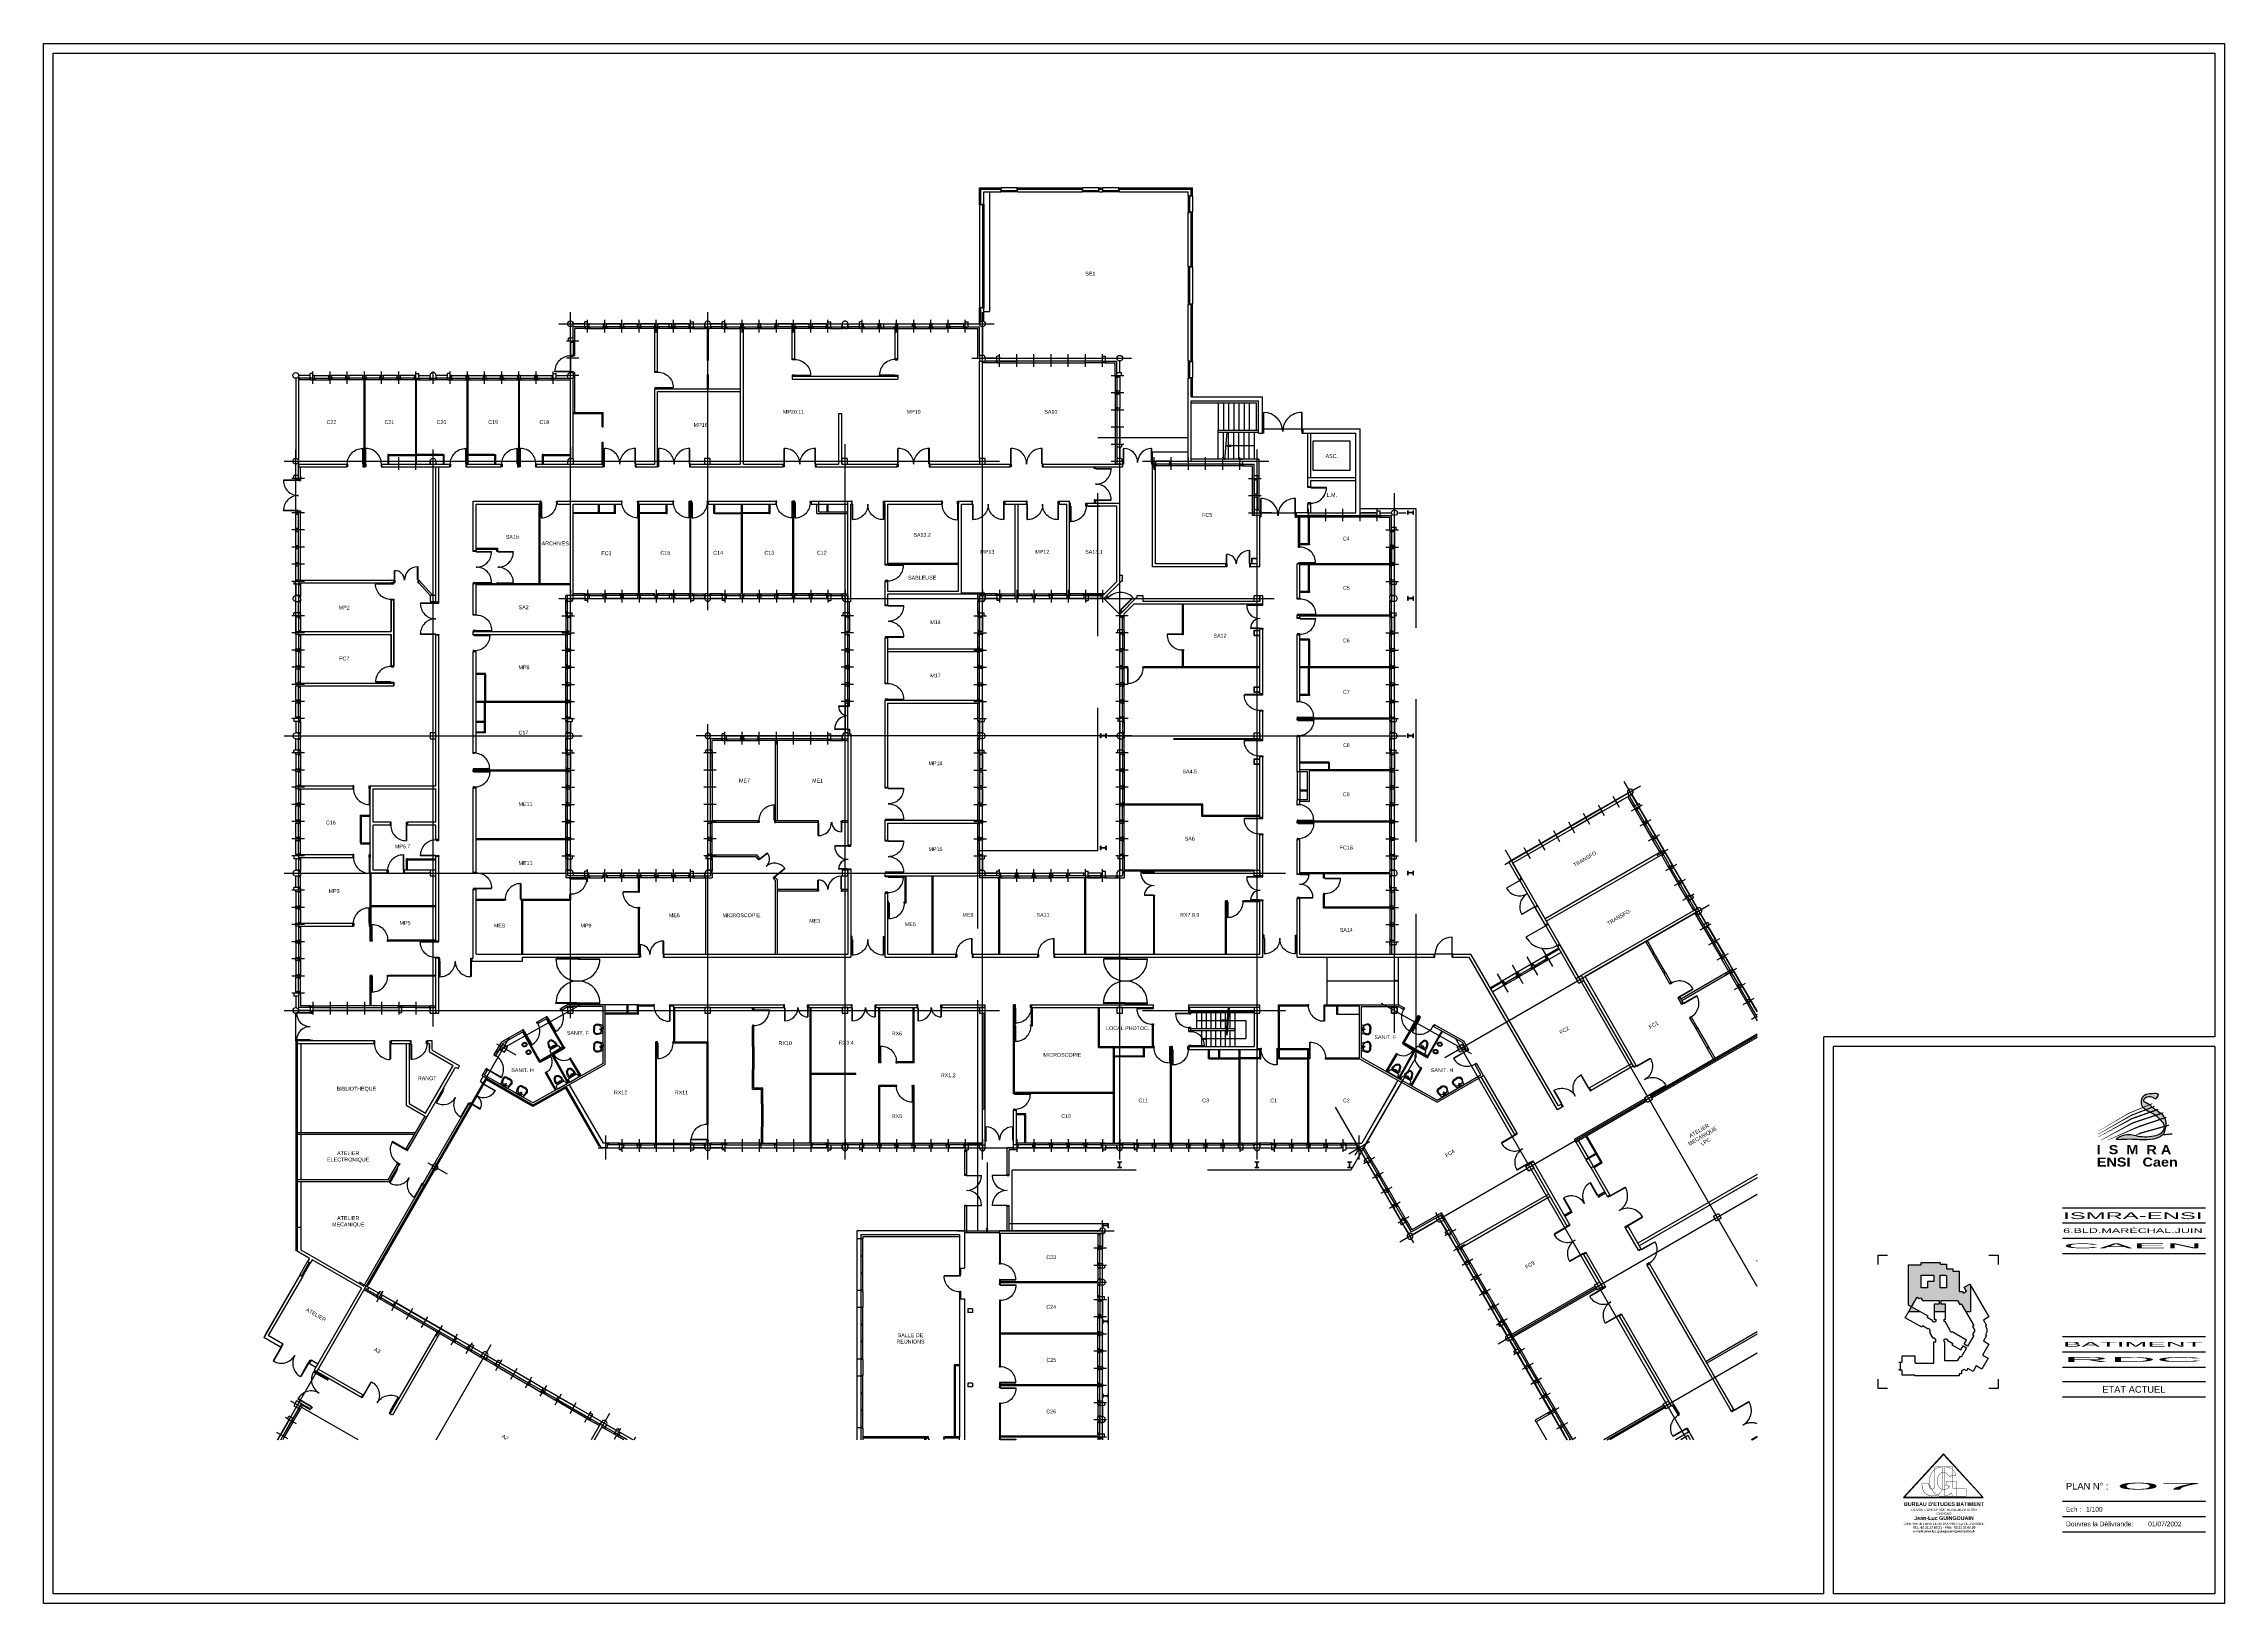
# Paper-space layout '5rc' of a CAD drawing. Extents: x 4 to 1147, y 1 to 819.
# The model-space entities are those that its viewports show. They can reach past a viewport. Long polylines and large blocks are cut down to what shows.
import ezdxf
from ezdxf.enums import TextEntityAlignment as Align

# ---------------------------------------------------------------- set-up
doc = ezdxf.new("R2010")
doc.units = 0
doc.header["$MEASUREMENT"] = 0
for name, pattern in [('AXES', [2, 1.25, -0.25, 0.25, -0.25]), ('CACHE', [0.375, 0.25, -0.125]), ('DISCONTINU2', [0.375, 0.25, -0.125])]:
    doc.linetypes.add(name, pattern=pattern)
doc.layers.get('0').update_dxf_attribs({"linetype": 'CONTINUOUS'})
for name, color, linetype in [('BA_APPUI_FENETRE', 140, 'CONTINUOUS'), ('BA_AUVENT', 140, 'CACHE'), ('BA_AXE_TRAME', 253, 'AXES'), ('BA_BARDAGE', 1, 'CONTINUOUS'), ('BA_CLOISON_EXISTANTE', 4, 'CONTINUOUS'), ('BA_CLOISON_HACH', 8, 'CONTINUOUS'), ('BA_DOUBLAGE', 134, 'CONTINUOUS'), ('BA_ESCALIER', 8, 'CONTINUOUS'), ('BA_ESCALIER_CACHE', 252, 'DISCONTINU2'), ('BA_MENUIS_EXTERIEURE', 6, 'CONTINUOUS'), ('BA_MENUIS_INTERIEURE', 202, 'CONTINUOUS'), ('BA_STRUCTURE', 5, 'CONTINUOUS'), ('EQ_SANITAIRE', 60, 'CONTINUOUS'), ('ESP_PAP_CADRE', 7, 'CONTINUOUS'), ('ESP_PAP_FENETRE', 2, 'CONTINUOUS'), ('reperage', 7, 'CONTINUOUS'), ('TXT_REP_PIECE', 3, 'CONTINUOUS')]:
    doc.layers.add(name, color=color, linetype=linetype)
doc.layers.get('ESP_PAP_FENETRE').off()
doc.styles.add('ARIAL', font='arial.ttf')
doc.styles.add('BOLD', font='BOLD.SHX')

# ---------------------------------------------------------------- blocks, each defined once
blk = doc.blocks.new('LOGO')
h = blk.add_hatch(color=256)
edge = h.paths.add_edge_path()
edge.add_spline(control_points=[(211.422, 122.251), (211.42, 122.253), (211.431, 122.268), (211.451, 122.299), (211.383, 122.291), (211.333, 122.294), (211.304, 122.237), (211.317, 122.176), (211.379, 122.151), (211.431, 122.117), (211.467, 122.082), (211.496, 122.043), (211.479, 121.987), (211.395, 121.956), (211.284, 121.955), (211.196, 121.99), (211.088, 121.93), (211.23, 121.944), (211.306, 121.93), (211.417, 121.938), (211.479, 121.969), (211.497, 122.023), (211.508, 122.091), (211.452, 122.152), (211.392, 122.187), (211.361, 122.219), (211.319, 122.234), (211.345, 122.271), (211.385, 122.267), (211.402, 122.262), (211.426, 122.247), (211.422, 122.251)], knot_values=[0, 0, 0, 0, 0.010426, 0.041401, 0.086218, 0.146718, 0.199089, 0.249871, 0.315285, 0.38436, 0.437999, 0.46684, 0.524819, 0.578673, 0.722284, 0.839462, 0.894906, 0.951022, 1.111079, 1.209303, 1.267872, 1.301859, 1.376201, 1.460954, 1.528252, 1.581362, 1.60744, 1.630345, 1.682522, 1.703546, 1.7183, 1.7183, 1.7183, 1.7183], degree=3, periodic=0)
for points in [[(210.975, 121.978, 0.00278, 0.009, 0), (211.233, 122.125, 0.009, 0.009, 0), (211.412, 122.194, 0.009, 0.009, 0)], [(210.975, 121.956, 0.00259, 0.01, 0), (211.235, 122.098, 0.01, 0.01, 0), (211.44, 122.171, 0.01, 0.01, 0)], [(210.975, 122.002, 0.0017, 0.006, 0), (211.212, 122.14, 0.006, 0.006, 0), (211.394, 122.215, 0.006, 0.006, 0)], [(210.996, 121.931, 0.00294, 0.01, 0), (211.244, 122.066, 0.01, 0.01, 0), (211.48, 122.144, 0.01, 0.01, 0)], [(211.048, 121.931, 0.00251, 0.01, 0), (211.282, 122.034, 0.01, 0.01, 0), (211.503, 122.109, 0.01, 0.01, 0)], [(211.259, 121.967, 0.003, 0.01, 0), (211.303, 121.986, 0.01, 0.01, 0), (211.523, 122.048, 0.01, 0.01, 0)], [(211.476, 121.973, 0.003, 0.01, 0), (211.476, 121.973, 0.01, 0.01, 0), (211.551, 121.981, 0.01, 0.01, 0)]]:
    blk.add_lwpolyline(points, format="xyseb")
at = {"start_tangent": (-0.651755, 0.75843), "end_tangent": (-0.651755, 0.75843)}
blk.add_spline([(211.422, 122.251), (211.426, 122.261), (211.439, 122.289), (211.394, 122.294), (211.335, 122.282), (211.31, 122.236), (211.322, 122.186), (211.376, 122.15), (211.434, 122.112), (211.472, 122.074), (211.487, 122.05), (211.472, 121.994), (211.424, 121.969), (211.281, 121.964), (211.163, 121.967), (211.116, 121.939), (211.172, 121.937), (211.332, 121.934), (211.429, 121.947), (211.479, 121.979), (211.492, 122.01), (211.497, 122.084), (211.446, 122.152), (211.391, 122.191), (211.348, 122.223), (211.327, 122.237), (211.338, 122.257), (211.39, 122.265), (211.409, 122.257), (211.422, 122.251)], degree=3, dxfattribs=at)
at = {"insert": (210.963, 121.893), "char_height": 0.07, "width": 5, "attachment_point": 1, "line_spacing_factor": 1.5}
blk.add_mtext('{\\fArial Black|b0|i0|c0|p34;I  S  M  R A}', dxfattribs=at)
at = {"insert": (210.964, 121.797), "char_height": 0.07, "width": 5, "attachment_point": 1}
blk.add_mtext('{\\fArial Black|b0|i0|c0|p34;ENSI   Caen}', dxfattribs=at)
blk = doc.blocks.new('reperage')
at = {"layer": 'reperage'}
for points in [[(-6963, 12708), (-4803, 12708), (-4803, 12528), (-4083, 12528), (-4083, 11988), (-3363, 11988), (-3363, 11718), (-2643, 11718), (-2643, 9403), (-2241, 9403), (-2139, 9227), (-1780, 9434), (-2042, 9887), (-1405, 10254), (485, 6980), (755, 6513), (131, 6153), (491, 5529), (372, 5460), (529, 5188), (530, 4766), (370, 4476), (491, 4406), (131, 3783), (755, 3423), (35, 2175), (658, 1815), (-62, 568), (-685, 928), (-1045, 305), (-1621, 637), (-1778, 365), (-2064, 531), (-2363, 358), (-2363, 28), (-2643, 28), (-2643, -192), (-7683, -192), (-7683, -109), (-9118, -109), (-9118, 468), (-9448, 468), (-9448, 518), (-9318, 518), (-9318, 1323), (-9448, 1323), (-9448, 1373), (-9118, 1373), (-9118, 2091), (-7678, 2091), (-7678, 1305), (-7598, 1305), (-7598, 1258), (-5523, 1258), (-5523, 3688), (-5274, 3688), (-5274, 3963), (-5383, 3963), (-5450, 4077), (-5565, 4077), (-5955, 4753), (-5897, 4853), (-5964, 4968), (-5909, 5062), (-6134, 5192), (-6171, 5128), (-6795, 5488), (-6882, 5337), (-8753, 6417), (-8044, 7654), (-8403, 7861), (-8403, 12438), (-6963, 12438)], [(-6963, 11268), (-5523, 11268), (-5523, 10548), (-6243, 10548), (-6243, 9828), (-6963, 9828)], [(-4803, 11268), (-4173, 11268), (-4165, 11268), (-4083, 11185), (-4083, 9828), (-4803, 9829)], [(-7403, 8745), (-7159, 8604), (-6988, 8700), (-6812, 8395), (-6807, 8398), (-6801, 8388), (-4900, 8388), (-4900, 7953), (-5461, 7953), (-5461, 6238), (-5274, 6238), (-5274, 5973), (-5383, 5973), (-5435, 5883), (-5663, 6008), (-5626, 6072), (-6250, 6432), (-6162, 6584), (-8033, 7664)], [(-4623, 8388), (-2828, 8388), (-2560, 7924), (-2404, 8014), (-964, 5520), (-1120, 5430), (-851, 4966), (-1120, 4505), (-964, 4415), (-1684, 3168), (-2070, 3391), (-1798, 3862), (-3435, 4807), (-3472, 4743), (-3697, 4873), (-3643, 4968), (-4223, 5973), (-4332, 5973), (-4332, 6258), (-4173, 6258), (-4173, 7953), (-4662, 7953), (-4662, 8378), (-4623, 8378)], [(-4332, 3963), (-4223, 3963), (-4171, 4052), (-3943, 3927), (-3980, 3863), (-3356, 3503), (-3444, 3352), (-2430, 2767), (-2168, 3222), (-1782, 2999), (-2404, 1921), (-2560, 2011), (-2839, 1528), (-4263, 1528), (-4263, 3688), (-4332, 3688)]]:
    blk.add_lwpolyline(points, close=True, dxfattribs=at)
blk = doc.blocks.new('Siglejl')
at = {"color": 3, "linetype": 'Continuous'}
for p, q in [((2.38, 20.46), (4.99, 23.32)), ((4.99, 23.29), (2.41, 20.48)), ((4.99, 23.32), (7.6, 20.46)), ((4.99, 23.29), (7.57, 20.48)), ((2.38, 20.46), (7.6, 20.46)), ((2.41, 20.48), (7.57, 20.48))]:
    blk.add_line(p, q, dxfattribs=at)
at = {"color": 3, "linetype": 'Continuous', "const_width": 0.0232}
for points in [[(4.99, 23.3), (2.4, 20.47)], [(4.99, 23.3), (7.58, 20.47)], [(3.58, 21.38), (3.6, 21.16), (3.65, 20.97), (3.7, 20.84), (3.78, 20.75), (3.9, 20.66), (4.03, 20.6), (4.21, 20.56), (4.49, 20.58), (4.61, 20.63), (4.76, 20.74), (4.9, 20.95), (4.94, 21.12), (4.93, 22.47)], [(4.95, 22.47), (4.44, 22.47), (4.44, 21.21), (4.43, 21.14), (4.37, 21.04), (4.31, 21.02), (4.2, 21.02), (4.14, 21.05), (4.08, 21.11), (4.06, 21.21), (4.03, 21.38), (3.58, 21.38)], [(5.52, 20.77), (5.43, 20.69), (5.32, 20.63), (5.19, 20.59), (4.98, 20.53), (4.73, 20.55), (4.54, 20.64), (4.36, 20.8), (4.19, 21.07), (4.09, 21.28), (4.07, 21.53), (4.09, 21.77), (4.14, 21.91), (4.29, 22.18), (4.51, 22.37), (4.71, 22.45), (4.91, 22.47), (5.11, 22.47), (5.31, 22.45), (5.52, 22.37), (5.7, 22.19), (5.79, 22.02), (5.81, 21.88), (5.33, 21.87)], [(5.33, 21.87), (5.27, 21.98), (5.16, 22.07), (5.07, 22.1), (4.94, 22.11), (4.81, 22.06), (4.76, 22.02), (4.66, 21.89), (4.59, 21.72), (4.58, 21.57), (4.6, 21.43), (4.64, 21.26), (4.73, 21.1), (4.86, 21.02), (4.98, 20.97), (5.14, 20.99), (5.28, 21.06), (5.36, 21.14), (5.39, 21.21), (5.16, 21.24), (5.17, 21.54), (5.86, 21.54), (5.86, 20.56)], [(5.09, 20.56), (5.09, 22.47)], [(5.61, 21.05), (5.61, 22.47), (5.11, 22.47)], [(2.4, 20.47), (7.58, 20.47)], [(5.09, 20.56), (6.48, 20.56), (6.48, 21.05)], [(5.52, 20.77), (5.58, 20.56)], [(6.48, 21.05), (5.61, 21.05)]]:
    blk.add_lwpolyline(points, dxfattribs=at)
at = {"color": 3, "insert": (5.03, 19.14), "char_height": 0.25, "width": 7.7819, "attachment_point": 5, "style": 'BOLD'}
blk.add_mtext("\\fArial|b1|i0|c0|p34;BUREAU D'ETUDES BATIMENT\\P\\fArial|b0|i0|c0|p34;\\H0.15;DESSIN-CONCEPTION-REGLEMENTATION\\PCAO-DAO\\P\\fArial|b1|i0|c0|p34;\\H0.25;Jean-Luc GUINGOUAIN\\P\\fArial|b0|i0|c0|p34;\\H0.15;10bis Rue du Lavoir-14440 DOUVRES LA DELIVRANDE\\P\\fArial|b1|i0|c0|p34;TEL: 02.31.37.60.21 - FAX:  02.31.37.60.20\\Pe-mail: jean-luc.guingouain@wanadoo.fr", dxfattribs=at)
blk = doc.blocks.new('baie1')
at = {"layer": 'BA_APPUI_FENETRE'}
blk.add_line((7.5, -5), (82.5, -5), dxfattribs=at)
at = {"layer": 'BA_DOUBLAGE'}
for p, q in [((4.5, 19), (0, 19)), ((85.5, 19), (90, 19))]:
    blk.add_line(p, q, dxfattribs=at)
at = {"layer": 'BA_MENUIS_EXTERIEURE'}
for p, q in [((4.5, 19), (85.5, 19)), ((4.5, 10), (4.5, 19)), ((4.5, 10), (85.5, 10)), ((10.5, 10), (10.5, 19)), ((79.5, 10), (79.5, 19)), ((85.5, 10), (85.5, 19))]:
    blk.add_line(p, q, dxfattribs=at)
at = {"layer": 'BA_STRUCTURE'}
for points in [[(0, 10), (7.5, 10), (7.5, -5), (0, -5)], [(90, -5), (82.5, -5), (82.5, 10), (90, 10)]]:
    blk.add_lwpolyline(points, dxfattribs=at)
blk = doc.blocks.new('baie2')
at = {"layer": 'BA_DOUBLAGE'}
blk.add_line((-12, 19), (0, 19), dxfattribs=at)
at = {"layer": 'BA_MENUIS_EXTERIEURE'}
for p, q in [((-78, 10), (-78, 19)), ((-12, 19), (-78, 19)), ((-12, 10), (-78, 10)), ((-72, 10), (-72, 19)), ((-18, 10), (-18, 19)), ((-12, 10), (-12, 19))]:
    blk.add_line(p, q, dxfattribs=at)
at = {"layer": 'BA_STRUCTURE'}
for p, q in [((-75, 0), (-75, 10)), ((0, 10), (-15, 10)), ((-15, 10), (-15, -15)), ((0, -15), (-15, -15)), ((0, -5), (0, -15))]:
    blk.add_line(p, q, dxfattribs=at)
blk = doc.blocks.new('P80_15')
for p, q in [((0, 0), (0, 15)), ((0, 15), (4, 15)), ((5, 0), (0, 0)), ((4, 96), (6, 96)), ((4, 16), (4, 96)), ((4, 16), (6, 16)), ((4, 15), (4, 14)), ((4, 14), (5, 14)), ((5, 14), (5, 0)), ((6, 16), (6, 97)), ((85, 14), (85, 0)), ((86, 14), (85, 14)), ((85, 0), (90, 0)), ((90, 15), (86, 15)), ((86, 15), (86, 14)), ((90, 0), (90, 15))]:
    blk.add_line(p, q)
for centre, radius, start, end in [((5, 14), 0, 270, 0), ((6, 16), 80.9, 359.5039, 90.0499), ((6, 16), 0, 270, 0)]:
    blk.add_arc(centre, radius, start, end)
blk = doc.blocks.new('P160_15')
for p, q in [((0, 0), (0, 15)), ((0, 15), (4, 15)), ((5, 0), (0, 0)), ((4, 16), (4, 96)), ((4, 96), (6, 96)), ((4, 16), (6, 16)), ((4, 15), (4, 14)), ((4, 14), (5, 14)), ((5, 14), (5, 0)), ((6, 16), (6, 97)), ((167, 16), (167, 97)), ((169, 96), (167, 96)), ((169, 16), (167, 16)), ((168, 14), (168, 0)), ((170, 14), (168, 14)), ((168, 0), (173, 0)), ((169, 16), (169, 96)), ((170, 15), (170, 14)), ((173, 15), (170, 15)), ((173, 0), (173, 15))]:
    blk.add_line(p, q)
for centre, radius, start, end in [((5, 14), 0, 270, 0), ((6, 16), 80.9, 359.5039, 90.0499), ((6, 16), 0, 270, 0), ((167, 16), 80.9, 89.9501, 180.4961), ((167, 16), 0, 180, 270), ((168, 14), 0, 180, 270)]:
    blk.add_arc(centre, radius, start, end)
blk = doc.blocks.new('P80_5')
for p, q in [((-90, 0), (-90, 5)), ((-90, 5), (-86, 5)), ((-85, 0), (-90, 0)), ((-86, 5), (-86, 4)), ((-86, 4), (-85, 4)), ((-85, 4), (-85, 0)), ((-6, 6), (-6, 87)), ((-4, 86), (-6, 86)), ((-4, 6), (-6, 6)), ((-5, 4), (-5, 0)), ((-4, 4), (-5, 4)), ((-5, 0), (0, 0)), ((-4, 6), (-4, 86)), ((0, 5), (-4, 5)), ((-4, 5), (-4, 4)), ((0, 0), (0, 5))]:
    blk.add_line(p, q)
for centre, radius, start, end in [((-6, 6), 80.9, 89.9501, 180.4961), ((-6, 6), 0, 180, 270), ((-5, 4), 0, 180, 270)]:
    blk.add_arc(centre, radius, start, end)
blk = doc.blocks.new('WC')
for p, q in [((-36, 22), (-57, 15)), ((-39, 16), (-55, 11)), ((-26, 5), (-26, 0)), ((-26, -5), (-26, 0)), ((-20, 14), (-23, 14)), ((-22, 12), (-22, 0)), ((-22, -12), (-22, 0)), ((-20, -21), (-20, 21)), ((-5, 28), (-16, 26)), ((0, -23), (0, 23)), ((-36, -22), (-57, -15)), ((-39, -16), (-55, -11)), ((-20, -14), (-23, -14)), ((-5, -28), (-16, -26))]:
    blk.add_line(p, q)
for centre, radius, start, end in [((-49, 0), 16.2, 116.4444, 180), ((-49, 0), 16.2, 180, 243.5556), ((-49, 0), 16.2, 178.1961, 178.7319), ((-49, 0), 12.2, 116.4444, 180), ((-49, 0), 12.2, 180, 243.5556), ((-37, 5), 11, 0, 102.4), ((-32, 12), 10, 0, 108.6162), ((-21, 0), 11.5, 134.9643, 225.0357), ((-15, 21), 5, 101.0796, 180), ((-5, 23), 5, 0, 90), ((-37, -5), 11, 257.6, 0), ((-32, -12), 10, 251.3838, 0), ((-15, -21), 5, 180, 258.9204), ((-5, -23), 5, 270, 0)]:
    blk.add_arc(centre, radius, start, end)
blk = doc.blocks.new('LAV60')
for p, q in [((-14, 0), (0, 0)), ((14, 0), (0, 0)), ((-24, -7), (-30, -30)), ((-26, -31), (-22, -19)), ((-13, -12), (0, -12)), ((-11, -50), (0, -50)), ((-11, -55), (0, -55)), ((13, -12), (0, -12)), ((11, -50), (0, -50)), ((11, -55), (0, -55)), ((26, -31), (22, -19)), ((24, -7), (30, -30))]:
    blk.add_line(p, q)
for centre, radius in [((-6, -6), 2.61), ((0, -18), 2.54), ((0, -6), 1.44), ((6, -6), 2.61)]:
    blk.add_circle(centre, radius)
for centre, radius, start, end in [((-14, -10), 10, 90, 164.0546), ((14, -10), 10, 15.9454, 90), ((-11, -35), 20, 164.0546, 270), ((-11, -35), 15, 164.0546, 270), ((-13, -22), 10, 90, 164.0546), ((11, -35), 20, 270, 15.9454), ((11, -35), 15, 270, 15.9454), ((13, -22), 10, 15.9454, 90)]:
    blk.add_arc(centre, radius, start, end)

msp = doc.modelspace()

# ---------------------------------------------------------------- hatches: boundary and pattern name
at = {"layer": 'BA_ESCALIER'}
h = msp.add_hatch(color=256, dxfattribs=at)
h.paths.add_polyline_path([(7621, 15242), (7621, 15240), (7632, 15238), (7632, 15242)])
h.paths.add_polyline_path([(7632, 15242), (7632, 15247), (7621, 15245), (7621, 15242)])
h.paths.add_polyline_path([(7621, 15240), (7621, 15242), (7606, 15242)])
h.paths.add_polyline_path([(7606, 15242), (7621, 15242), (7621, 15245)])
h = msp.add_hatch(color=256, dxfattribs=at)
h.paths.add_polyline_path([(8501, 12436), (8501, 12438), (8492, 12440), (8492, 12436)])
h.paths.add_polyline_path([(8492, 12436), (8492, 12433), (8501, 12434), (8501, 12436)])
h.paths.add_polyline_path([(8501, 12438), (8501, 12436), (8512, 12436)])
h.paths.add_polyline_path([(8512, 12436), (8501, 12436), (8501, 12434)])
h = msp.add_hatch(color=256, dxfattribs=at)
h.paths.add_polyline_path([(7493, 12134), (7493, 12131), (7504, 12129), (7504, 12134)])
h.paths.add_polyline_path([(7504, 12134), (7504, 12138), (7493, 12136), (7493, 12134)])
h.paths.add_polyline_path([(7493, 12131), (7493, 12134), (7478, 12134)])
h.paths.add_polyline_path([(7478, 12134), (7493, 12134), (7493, 12136)])
h = msp.add_hatch(color=256, dxfattribs=at)
h.paths.add_polyline_path([(7599, 12228), (7599, 12230), (7587, 12232), (7587, 12228)])
h.paths.add_polyline_path([(7587, 12228), (7587, 12223), (7599, 12225), (7599, 12228)])
h.paths.add_polyline_path([(7599, 12230), (7599, 12228), (7613, 12228)])
h.paths.add_polyline_path([(7613, 12228), (7599, 12228), (7599, 12225)])
h = msp.add_hatch(color=256, dxfattribs=at)
h.paths.add_polyline_path([(6355, 11128), (6357, 11128), (6358, 11137), (6355, 11137)])
h.paths.add_polyline_path([(6355, 11137), (6351, 11137), (6353, 11128), (6355, 11128)])
h.paths.add_polyline_path([(6357, 11128), (6355, 11128), (6355, 11116)])
h.paths.add_polyline_path([(6355, 11116), (6355, 11128), (6353, 11128)])

# ---------------------------------------------------------------- linework, layer by layer
for p, q in [((9933, 12422), (9942, 12427)), ((9978, 12344), (9987, 12349)), ((9994, 12317), (10003, 12322)), ((10039, 12239), (10048, 12244))]:
    msp.add_line(p, q)
at = {"layer": 'BA_APPUI_FENETRE'}
for p, q in [((6513, 16595), (6429, 16595)), ((6940, 16595), (6856, 16595)), ((7046, 16595), (6962, 16595)), ((6315, 16505), (6315, 15966)), ((6367, 16573), (6367, 15946)), ((7431, 16552), (7431, 16468)), ((7431, 16181), (7431, 15986)), ((6337, 15946), (6367, 15946)), ((4170, 15806), (4170, 15866)), ((4170, 15783), (4170, 15708)), ((4245, 15881), (4185, 15881)), ((4612, 15881), (4537, 15881)), ((4702, 15881), (4627, 15881)), ((4815, 15881), (4875, 15881)), ((4965, 15881), (4905, 15881)), ((4987, 15881), (5062, 15881)), ((5077, 15881), (5152, 15881)), ((5332, 15881), (5257, 15881)), ((5422, 15881), (5347, 15881)), ((5535, 15881), (5595, 15881)), ((5797, 15881), (5872, 15881)), ((5887, 15881), (5962, 15881)), ((6255, 15881), (6315, 15881)), ((6330, 15866), (6330, 15716)), ((4170, 15716), (4170, 15626)), ((6405, 15701), (6345, 15701)), ((6427, 15701), (6502, 15701)), ((6975, 15701), (7035, 15701)), ((7050, 15626), (7050, 15690)), ((7050, 15626), (7050, 15686)), ((7431, 15684), (7431, 15600)), ((2805, 15611), (2745, 15611)), ((3375, 15611), (3435, 15611)), ((3525, 15611), (3465, 15611)), ((4095, 15611), (4155, 15611)), ((7050, 15603), (7050, 15528)), ((7050, 15333), (7050, 15258)), ((7799, 15330), (8010, 15330)), ((4170, 15236), (4170, 15176)), ((4170, 15236), (4170, 15176)), ((7050, 15236), (7050, 15176)), ((7050, 15236), (7050, 15176)), ((7050, 15236), (7050, 15176)), ((7222, 15211), (7409, 15211)), ((7222, 15161), (7222, 15211)), ((8037, 15075), (8037, 15308)), ((8052, 15075), (8052, 15308)), ((2730, 15086), (2730, 15146)), ((7770, 15086), (7770, 15150)), ((2730, 14898), (2730, 15063)), ((7770, 15063), (7770, 14988)), ((2730, 14808), (2730, 14883)), ((5472, 14951), (5625, 14951)), ((5472, 14936), (5625, 14936)), ((7845, 14891), (7785, 14891)), ((7785, 14891), (7976, 14891)), ((8392, 14891), (8317, 14891)), ((8415, 14891), (8475, 14891)), ((8490, 14816), (8490, 14880)), ((8490, 14816), (8490, 14876)), ((2730, 14718), (2730, 14793)), ((8490, 14793), (8490, 14718)), ((2730, 14628), (2730, 14703)), ((8490, 14628), (8490, 14703)), ((2730, 14538), (2730, 14613)), ((2730, 14516), (2730, 14456)), ((2730, 14366), (2730, 14426)), ((4170, 14366), (4170, 14426)), ((4245, 14441), (4185, 14441)), ((4612, 14441), (4537, 14441)), ((4702, 14441), (4627, 14441)), ((4875, 14441), (4815, 14441)), ((4965, 14441), (4905, 14441)), ((4987, 14441), (5062, 14441)), ((5077, 14441), (5152, 14441)), ((5332, 14441), (5257, 14441)), ((5422, 14441), (5347, 14441)), ((5535, 14441), (5595, 14441)), ((5610, 14366), (5610, 14426)), ((6330, 14366), (6330, 14426)), ((6405, 14441), (6345, 14441)), ((6427, 14441), (6502, 14441)), ((6517, 14441), (6592, 14441)), ((6607, 14441), (6682, 14441)), ((6772, 14441), (6697, 14441)), ((6862, 14441), (6787, 14441)), ((6952, 14441), (6885, 14441)), ((6967, 14441), (7050, 14358)), ((8490, 14516), (8490, 14456)), ((8490, 14366), (8490, 14426)), ((2730, 14343), (2730, 14268)), ((4170, 14343), (4170, 14268)), ((5610, 14343), (5610, 14268)), ((6330, 14343), (6330, 14268)), ((7050, 14276), (7050, 14343)), ((2730, 14253), (2730, 14178)), ((4170, 14178), (4170, 14253)), ((5610, 14178), (5610, 14253)), ((6330, 14178), (6330, 14253)), ((2730, 13998), (2730, 14073)), ((6330, 14088), (6330, 14163)), ((7050, 14088), (7050, 14163)), ((2730, 13908), (2730, 13983)), ((6330, 13908), (6330, 13983)), ((5610, 13893), (5610, 13736)), ((5625, 13751), (5625, 13881)), ((2730, 13796), (2730, 13736)), ((4170, 13796), (4170, 13736)), ((4965, 13721), (4905, 13721)), ((5535, 13721), (5595, 13721)), ((6330, 13796), (6330, 13736)), ((7050, 13796), (7050, 13736)), ((8490, 13796), (8490, 13736)), ((2730, 13646), (2730, 13706)), ((4170, 13646), (4170, 13706)), ((4890, 13646), (4890, 13706)), ((6330, 13646), (6330, 13706)), ((6330, 13623), (6330, 13548)), ((7050, 13646), (7050, 13706)), ((8490, 13646), (8490, 13706)), ((2730, 13533), (2730, 13458)), ((6330, 13533), (6330, 13458)), ((7980, 13533), (7980, 13386)), ((7995, 13533), (7995, 13386)), ((8490, 13533), (8490, 13458)), ((2730, 13443), (2730, 13368)), ((8490, 13443), (8490, 13368)), ((9765, 13362), (9735, 13414)), ((9735, 13414), (9765, 13362)), ((6330, 13278), (6330, 13353)), ((6330, 13188), (6330, 13263)), ((2730, 13098), (2730, 13173)), ((9904, 13122), (9866, 13187)), ((2730, 13076), (2730, 13016)), ((4170, 13076), (4170, 13016)), ((4890, 13076), (4890, 13016)), ((4890, 13076), (4890, 13016)), ((6330, 13076), (6330, 13016)), ((7050, 13076), (7050, 13016)), ((8490, 13016), (8490, 13076)), ((8490, 13016), (8490, 13076)), ((9949, 13044), (9911, 13109)), ((2730, 12926), (2730, 12986)), ((4245, 13001), (4185, 13001)), ((4267, 13001), (4342, 13001)), ((4432, 13001), (4357, 13001)), ((4815, 13001), (4875, 13001)), ((6405, 13001), (6345, 13001)), ((6427, 13001), (6502, 13001)), ((6517, 13001), (6592, 13001)), ((6607, 13001), (6682, 13001)), ((6772, 13001), (6697, 13001)), ((6862, 13001), (6787, 13001)), ((6952, 13001), (6885, 13001)), ((8490, 12926), (8490, 12986)), ((8490, 12926), (8490, 12986)), ((9147, 12962), (9227, 12824)), ((2730, 12813), (2730, 12738)), ((10050, 12868), (10080, 12816)), ((2730, 12723), (2730, 12648)), ((9284, 12725), (9344, 12621)), ((10125, 12739), (10095, 12790)), ((10136, 12719), (10174, 12654)), ((8490, 12626), (8490, 12576)), ((8490, 12626), (8490, 12576)), ((8138, 12311), (8138, 12561)), ((8512, 12311), (8512, 12561)), ((8793, 12576), (8703, 12576)), ((9281, 12566), (9060, 12438)), ((2730, 12356), (2730, 12296)), ((2730, 12121), (2730, 12266)), ((2805, 12281), (2745, 12281)), ((3285, 12281), (3435, 12281)), ((10361, 12329), (10399, 12264)), ((10440, 12193), (10410, 12245)), ((10410, 12245), (10440, 12193)), ((2757, 12106), (2757, 11640)), ((3653, 11785), (3718, 11898)), ((2757, 11630), (2757, 11392)), ((4875, 11561), (4815, 11561)), ((4965, 11561), (4905, 11561)), ((5535, 11561), (5595, 11561)), ((5625, 11561), (5685, 11561)), ((5797, 11561), (5872, 11561)), ((5887, 11561), (5962, 11561)), ((5977, 11561), (6052, 11561)), ((6232, 11561), (6157, 11561)), ((6255, 11561), (6315, 11561)), ((6345, 11561), (6460, 11561)), ((6592, 11561), (6517, 11561)), ((6772, 11561), (6697, 11561)), ((6862, 11561), (6787, 11561)), ((7035, 11561), (6975, 11561)), ((7125, 11561), (7065, 11561)), ((7695, 11561), (7755, 11561)), ((7695, 11561), (7755, 11561)), ((7785, 11561), (7845, 11561)), ((7785, 11561), (7845, 11561)), ((8235, 11561), (8295, 11561)), ((8340, 11500), (8310, 11552)), ((3113, 10844), (3460, 11445)), ((2757, 11382), (2757, 11144)), ((6247, 11116), (6419, 11116)), ((6960, 11118), (6960, 11043)), ((8565, 11111), (8535, 11162)), ((8585, 11105), (8715, 11180)), ((8766, 11123), (8736, 11175)), ((8814, 11038), (8777, 11103)), ((5671, 11083), (5671, 10813)), ((8859, 10960), (8822, 11025)), ((2751, 10893), (2792, 10964)), ((6960, 10871), (6960, 10931)), ((3113, 10829), (3165, 10799)), ((3184, 10788), (3249, 10751)), ((6960, 10781), (6960, 10841)), ((5671, 10723), (5671, 10453)), ((3574, 10563), (3639, 10526)), ((9051, 10629), (9081, 10577)), ((9051, 10629), (9081, 10577)), ((9096, 10551), (9126, 10499)), ((9126, 10499), (9096, 10551)), ((3658, 10514), (3710, 10484)), ((3736, 10469), (3788, 10439)), ((9137, 10480), (9174, 10415)), ((3964, 10338), (4028, 10301)), ((4106, 10256), (4041, 10293)), ((5671, 10363), (5671, 10093)), ((4184, 10211), (4119, 10248)), ((6960, 10211), (6960, 10151)), ((4334, 10124), (4282, 10154)), ((4412, 10079), (4360, 10109)), ((9234, 10124), (9324, 9967)), ((9317, 10168), (9354, 10103)), ((9362, 10090), (9399, 10025)), ((5671, 10003), (5671, 9733)), ((9411, 10005), (9441, 9953)), ((9441, 9953), (9411, 10005))]:
    msp.add_line(p, q, dxfattribs=at)
at = {"layer": 'BA_AUVENT', "ltscale": 30}
for p, q in [((6935, 13118), (6935, 15285)), ((6935, 15285), (7409, 15285)), ((8605, 14911), (8310, 14911)), ((8605, 12038), (8605, 14911)), ((6306, 11585), (6306, 13118)), ((6935, 13118), (6306, 13118)), ((8605, 12038), (8261, 11444)), ((6306, 11126), (6306, 11585)), ((8261, 11444), (6486, 11444)), ((6486, 11126), (6486, 11444)), ((6992, 11162), (6470, 11162)), ((6992, 9380), (6992, 11162))]:
    msp.add_line(p, q, dxfattribs=at)
at = {"layer": 'BA_AXE_TRAME', "ltscale": 30}
for p, q in [((4170, 14260), (4170, 15942)), ((4260, 15836), (4260, 15902)), ((4350, 15836), (4350, 15902)), ((4440, 15836), (4440, 15902)), ((4530, 15836), (4530, 15902)), ((4620, 15836), (4620, 15902)), ((4710, 15836), (4710, 15902)), ((4800, 15836), (4800, 15902)), ((4890, 14380), (4890, 15942)), ((4980, 15836), (4980, 15902)), ((5070, 15836), (5070, 15902)), ((5160, 15836), (5160, 15902)), ((5250, 15836), (5250, 15902)), ((5340, 15836), (5340, 15902)), ((5430, 15836), (5430, 15902)), ((5520, 15836), (5520, 15902)), ((5610, 11500), (5610, 15942)), ((5700, 15836), (5700, 15902)), ((5790, 15836), (5790, 15902)), ((5880, 15836), (5880, 15902)), ((5970, 15836), (5970, 15902)), ((6060, 15836), (6060, 15902)), ((6150, 15836), (6150, 15902)), ((6240, 15836), (6240, 15902)), ((6330, 14236), (6330, 15942)), ((6330, 11500), (6330, 15942)), ((4109, 15881), (6391, 15881)), ((4215, 15791), (4149, 15791)), ((4215, 15701), (4149, 15701)), ((6274, 15701), (7111, 15701)), ((6420, 15656), (6420, 15722)), ((6510, 15656), (6510, 15722)), ((6600, 15656), (6600, 15722)), ((6690, 15656), (6690, 15722)), ((6780, 15656), (6780, 15722)), ((6870, 15656), (6870, 15722)), ((6960, 15656), (6960, 15722)), ((7050, 11500), (7050, 15762)), ((2820, 15566), (2820, 15632)), ((2910, 15566), (2910, 15632)), ((3000, 15566), (3000, 15632)), ((3090, 15566), (3090, 15632)), ((3180, 15566), (3180, 15632)), ((3270, 15566), (3270, 15632)), ((3360, 15566), (3360, 15632)), ((3450, 15566), (3450, 15632)), ((3540, 15566), (3540, 15632)), ((3630, 15566), (3630, 15632)), ((3720, 15566), (3720, 15632)), ((3810, 15566), (3810, 15632)), ((3900, 15566), (3900, 15632)), ((3990, 15566), (3990, 15632)), ((4080, 15566), (4080, 15632)), ((4215, 15611), (4149, 15611)), ((7005, 15611), (7071, 15611)), ((7005, 15521), (7071, 15521)), ((7005, 15431), (7071, 15431)), ((7005, 15341), (7071, 15341)), ((2730, 14260), (2730, 15222)), ((3450, 12197), (3450, 15222)), ((7005, 15251), (7071, 15251)), ((7005, 15251), (7071, 15251)), ((7770, 11500), (7770, 15222)), ((2669, 15161), (7831, 15161)), ((3270, 15116), (3270, 15182)), ((3360, 15116), (3360, 15182)), ((7005, 15161), (7071, 15161)), ((7230, 15116), (7230, 15182)), ((7320, 15116), (7320, 15182)), ((7410, 15116), (7410, 15182)), ((7500, 15116), (7500, 15182)), ((7590, 15116), (7590, 15182)), ((7680, 15116), (7680, 15182)), ((2775, 15071), (2709, 15071)), ((7725, 15071), (7791, 15071)), ((7725, 14981), (7791, 14981)), ((8490, 12163), (8490, 14993)), ((2775, 14891), (2709, 14891)), ((7725, 14891), (7791, 14891)), ((8040, 14846), (8040, 14912)), ((8130, 14846), (8130, 14912)), ((8220, 14846), (8220, 14912)), ((8310, 14846), (8310, 14912)), ((8400, 14846), (8400, 14912)), ((8490, 14236), (8490, 14952)), ((8511, 14891), (8551, 14891)), ((2775, 14801), (2709, 14801)), ((8445, 14801), (8511, 14801)), ((2775, 14711), (2709, 14711)), ((8445, 14711), (8511, 14711)), ((8445, 14711), (8511, 14711)), ((2775, 14621), (2709, 14621)), ((2775, 14531), (2709, 14531)), ((8445, 14621), (8511, 14621)), ((8445, 14621), (8511, 14621)), ((8445, 14531), (8511, 14531)), ((4109, 14441), (8551, 14441)), ((4170, 14486), (4170, 14420)), ((4260, 14486), (4260, 14420)), ((4350, 14486), (4350, 14420)), ((4440, 14486), (4440, 14420)), ((4530, 14486), (4530, 14420)), ((4620, 14486), (4620, 14420)), ((4710, 14486), (4710, 14420)), ((4800, 14486), (4800, 14420)), ((4980, 14486), (4980, 14420)), ((5070, 14486), (5070, 14420)), ((5160, 14486), (5160, 14420)), ((5250, 14486), (5250, 14420)), ((5340, 14486), (5340, 14420)), ((5430, 14486), (5430, 14420)), ((5520, 14486), (5520, 14420)), ((5610, 14486), (5610, 14420)), ((6330, 14486), (6330, 14420)), ((6330, 14486), (6330, 14420)), ((6420, 14486), (6420, 14420)), ((6510, 14486), (6510, 14420)), ((6600, 14486), (6600, 14420)), ((6690, 14486), (6690, 14420)), ((6780, 14486), (6780, 14420)), ((6870, 14486), (6870, 14420)), ((6960, 14486), (6960, 14420)), ((2775, 14351), (2709, 14351)), ((4125, 14351), (4191, 14351)), ((5655, 14351), (5589, 14351)), ((6285, 14351), (6351, 14351)), ((7095, 14351), (7029, 14351)), ((2775, 14261), (2709, 14261)), ((4125, 14261), (4191, 14261)), ((5655, 14261), (5589, 14261)), ((6285, 14261), (6351, 14261)), ((7095, 14261), (7029, 14261)), ((8445, 14261), (8511, 14261)), ((2775, 14171), (2709, 14171)), ((2775, 14081), (2709, 14081)), ((4125, 14171), (4191, 14171)), ((4125, 14081), (4191, 14081)), ((5655, 14171), (5589, 14171)), ((5655, 14081), (5589, 14081)), ((6285, 14171), (6351, 14171)), ((6285, 14081), (6351, 14081)), ((7095, 14171), (7029, 14171)), ((7095, 14081), (7029, 14081)), ((8445, 14171), (8511, 14171)), ((8445, 14081), (8511, 14081)), ((2775, 13991), (2709, 13991)), ((4125, 13991), (4191, 13991)), ((5655, 13991), (5589, 13991)), ((6285, 13991), (6351, 13991)), ((7095, 13991), (7029, 13991)), ((8445, 13991), (8511, 13991)), ((2775, 13901), (2709, 13901)), ((4125, 13901), (4191, 13901)), ((5655, 13901), (5589, 13901)), ((6285, 13901), (6351, 13901)), ((7095, 13901), (7029, 13901)), ((8445, 13901), (8511, 13901)), ((2669, 13721), (4231, 13721)), ((2775, 13811), (2709, 13811)), ((4125, 13811), (4191, 13811)), ((4170, 12241), (4170, 13782)), ((7111, 13721), (4829, 13721)), ((4890, 11500), (4890, 13782)), ((4980, 13676), (4980, 13742)), ((4980, 13676), (4980, 13742)), ((5070, 13676), (5070, 13742)), ((5070, 13676), (5070, 13742)), ((5160, 13676), (5160, 13742)), ((5250, 13676), (5250, 13742)), ((5340, 13676), (5340, 13742)), ((5430, 13676), (5430, 13742)), ((5520, 13676), (5520, 13742)), ((6285, 13811), (6351, 13811)), ((6989, 13721), (8551, 13721)), ((7095, 13811), (7029, 13811)), ((8445, 13811), (8511, 13811)), ((2775, 13631), (2709, 13631)), ((4125, 13631), (4191, 13631)), ((4935, 13631), (4869, 13631)), ((6285, 13631), (6351, 13631)), ((7095, 13631), (7029, 13631)), ((8445, 13631), (8511, 13631)), ((2775, 13541), (2709, 13541)), ((4125, 13541), (4191, 13541)), ((4935, 13541), (4869, 13541)), ((6285, 13541), (6351, 13541)), ((7095, 13541), (7029, 13541)), ((8445, 13541), (8511, 13541)), ((2775, 13451), (2709, 13451)), ((4125, 13451), (4191, 13451)), ((4935, 13451), (4869, 13451)), ((6285, 13451), (6351, 13451)), ((7095, 13451), (7029, 13451)), ((8445, 13451), (8511, 13451)), ((9069, 13047), (9780, 13458)), ((9670, 13346), (9638, 13403)), ((11918, 9633), (9695, 13482)), ((2775, 13361), (2709, 13361)), ((2775, 13271), (2709, 13271)), ((4125, 13361), (4191, 13361)), ((4125, 13271), (4191, 13271)), ((4935, 13361), (4869, 13361)), ((4935, 13271), (4869, 13271)), ((6285, 13361), (6351, 13361)), ((6285, 13271), (6351, 13271)), ((7095, 13361), (7029, 13361)), ((7095, 13271), (7029, 13271)), ((8445, 13361), (8511, 13361)), ((8445, 13271), (8511, 13271)), ((9436, 13211), (9404, 13268)), ((9514, 13256), (9482, 13313)), ((9592, 13301), (9560, 13358)), ((9733, 13327), (9791, 13360)), ((9778, 13249), (9836, 13282)), ((2775, 13181), (2709, 13181)), ((4125, 13181), (4191, 13181)), ((4935, 13181), (4869, 13181)), ((6285, 13181), (6351, 13181)), ((7095, 13181), (7029, 13181)), ((8445, 13181), (8511, 13181)), ((9280, 13121), (9248, 13178)), ((9358, 13166), (9326, 13223)), ((9823, 13171), (9881, 13204)), ((2775, 13091), (2709, 13091)), ((4125, 13091), (4191, 13091)), ((4935, 13091), (4869, 13091)), ((6285, 13091), (6351, 13091)), ((7095, 13091), (7029, 13091)), ((8445, 13091), (8511, 13091)), ((8445, 13091), (8511, 13091)), ((11551, 8828), (9072, 13122)), ((9203, 13076), (9170, 13133)), ((9868, 13093), (9926, 13126)), ((9913, 13015), (9971, 13048)), ((2669, 13001), (8551, 13001)), ((4260, 12956), (4260, 13022)), ((4350, 12956), (4350, 13022)), ((4440, 12956), (4440, 13022)), ((4530, 12956), (4530, 13022)), ((4620, 12956), (4620, 13022)), ((4710, 12956), (4710, 13022)), ((4800, 12956), (4800, 13022)), ((6420, 12956), (6420, 13022)), ((6510, 12956), (6510, 13022)), ((6600, 12956), (6600, 13022)), ((6690, 12956), (6690, 13022)), ((6780, 12956), (6780, 13022)), ((6870, 12956), (6870, 13022)), ((6960, 12956), (6960, 13022)), ((9958, 12937), (10016, 12970)), ((2775, 12911), (2709, 12911)), ((2775, 12821), (2709, 12821)), ((8445, 12911), (8511, 12911)), ((8445, 12911), (8511, 12911)), ((8445, 12821), (8511, 12821)), ((8445, 12821), (8511, 12821)), ((8754, 12034), (10140, 12834)), ((10003, 12859), (10061, 12892)), ((10048, 12781), (10106, 12814)), ((10048, 12781), (10106, 12814)), ((2775, 12731), (2709, 12731)), ((8445, 12731), (8511, 12731)), ((8445, 12731), (8511, 12731)), ((10093, 12703), (10151, 12736)), ((2775, 12641), (2709, 12641)), ((8445, 12641), (8511, 12641)), ((8445, 12641), (8511, 12641)), ((9321, 12511), (9265, 12608)), ((10138, 12625), (10196, 12658)), ((10183, 12547), (10241, 12580)), ((2775, 12551), (2709, 12551)), ((9087, 12376), (9031, 12473)), ((9165, 12421), (9109, 12518)), ((9243, 12466), (9187, 12563)), ((10228, 12469), (10286, 12502)), ((2775, 12461), (2709, 12461)), ((2775, 12371), (2709, 12371)), ((10273, 12391), (10331, 12424)), ((2669, 12281), (8551, 12281)), ((2820, 12326), (2820, 12260)), ((2910, 12326), (2910, 12260)), ((3000, 12326), (3000, 12260)), ((3090, 12326), (3090, 12260)), ((3180, 12326), (3180, 12260)), ((3270, 12326), (3270, 12260)), ((3360, 12326), (3360, 12260)), ((4238, 12319), (3768, 12055)), ((8421, 12319), (8892, 12055)), ((10318, 12313), (10376, 12346)), ((10363, 12235), (10421, 12268)), ((2349, 9537), (3853, 12142)), ((8519, 11067), (10500, 12211)), ((11032, 8287), (8810, 12136)), ((3885, 12046), (3785, 12104)), ((8514, 11924), (8601, 12078)), ((8592, 11063), (8182, 11774)), ((4315, 11561), (8551, 11561)), ((4355, 11500), (4355, 11625)), ((4440, 11606), (4440, 11540)), ((4530, 11606), (4530, 11540)), ((4620, 11606), (4620, 11540)), ((4710, 11606), (4710, 11540)), ((4800, 11606), (4800, 11540)), ((4980, 11606), (4980, 11540)), ((5070, 11606), (5070, 11540)), ((5160, 11606), (5160, 11540)), ((5250, 11606), (5250, 11540)), ((5340, 11606), (5340, 11540)), ((5430, 11606), (5430, 11540)), ((5520, 11606), (5520, 11540)), ((5610, 11606), (5610, 11540)), ((5700, 11606), (5700, 11540)), ((5790, 11606), (5790, 11540)), ((5880, 11606), (5880, 11540)), ((5970, 11606), (5970, 11540)), ((6060, 11606), (6060, 11540)), ((6150, 11606), (6150, 11540)), ((6240, 11606), (6240, 11540)), ((6330, 11606), (6330, 11540)), ((6510, 11585), (6508, 11585)), ((6510, 11606), (6510, 11540)), ((6510, 11606), (6510, 11540)), ((6600, 11606), (6600, 11540)), ((6690, 11606), (6690, 11540)), ((6780, 11606), (6780, 11540)), ((6870, 11606), (6870, 11540)), ((6960, 11606), (6960, 11540)), ((7050, 11606), (7050, 11540)), ((7140, 11606), (7140, 11540)), ((7230, 11606), (7230, 11540)), ((7320, 11606), (7320, 11540)), ((7410, 11606), (7410, 11540)), ((7500, 11606), (7500, 11540)), ((7590, 11606), (7590, 11540)), ((7590, 11606), (7590, 11540)), ((7680, 11606), (7680, 11540)), ((7680, 11606), (7680, 11540)), ((7860, 11606), (7860, 11540)), ((7860, 11606), (7860, 11540)), ((7950, 11606), (7950, 11540)), ((7950, 11606), (7950, 11540)), ((8040, 11606), (8040, 11540)), ((8040, 11606), (8040, 11540)), ((8130, 11606), (8130, 11540)), ((8130, 11606), (8130, 11540)), ((8220, 11606), (8220, 11540)), ((8220, 11606), (8220, 11540)), ((8252, 11530), (8360, 11593)), ((8252, 11530), (8360, 11593)), ((8305, 11561), (8283, 11523)), ((8305, 11500), (8305, 11625)), ((8305, 11500), (8305, 11625)), ((9035, 10533), (10860, 11587)), ((3525, 11423), (3425, 11480)), ((8386, 11510), (8329, 11477)), ((8386, 11510), (8329, 11477)), ((8431, 11432), (8374, 11399)), ((8476, 11354), (8419, 11321)), ((8521, 11276), (8464, 11243)), ((10200, 8638), (8708, 11222)), ((6200, 11126), (7021, 11126)), ((6960, 9376), (6960, 11179)), ((8566, 11198), (8509, 11165)), ((8812, 11132), (8755, 11099)), ((6915, 11036), (6981, 11036)), ((8857, 11054), (8800, 11021)), ((6915, 10946), (6981, 10946)), ((8902, 10976), (8845, 10943)), ((8947, 10898), (8890, 10865)), ((9395, 9910), (11220, 10963)), ((5005, 9737), (3065, 10857)), ((3155, 10753), (3188, 10810)), ((3233, 10708), (3266, 10765)), ((6915, 10856), (6981, 10856)), ((6915, 10766), (6981, 10766)), ((8992, 10820), (8935, 10787)), ((3311, 10663), (3344, 10720)), ((3389, 10618), (3422, 10675)), ((6915, 10676), (6981, 10676)), ((9037, 10742), (8980, 10709)), ((9082, 10664), (9025, 10631)), ((9082, 10664), (9025, 10631)), ((2973, 9177), (3754, 10530)), ((3467, 10573), (3500, 10630)), ((3545, 10528), (3578, 10585)), ((3623, 10483), (3656, 10540)), ((6915, 10586), (6981, 10586)), ((9127, 10586), (9070, 10553)), ((9127, 10586), (9070, 10553)), ((9127, 10586), (9070, 10553)), ((3779, 10393), (3812, 10450)), ((3779, 10393), (3812, 10450)), ((3857, 10348), (3890, 10405)), ((3857, 10348), (3890, 10405)), ((6915, 10496), (6981, 10496)), ((6915, 10406), (6981, 10406)), ((9172, 10509), (9115, 10475)), ((9217, 10431), (9160, 10398)), ((3934, 10303), (3968, 10360)), ((3934, 10303), (3968, 10360)), ((4012, 10258), (4046, 10315)), ((4012, 10258), (4046, 10315)), ((6915, 10316), (6981, 10316)), ((9262, 10353), (9205, 10320)), ((6329, 8141), (2705, 10233)), ((4090, 10213), (4123, 10270)), ((4168, 10168), (4201, 10225)), ((4246, 10123), (4279, 10180)), ((6915, 10226), (6981, 10226)), ((6960, 9376), (6960, 10200)), ((9307, 10275), (9250, 10242)), ((9352, 10197), (9295, 10164)), ((2689, 10035), (2631, 10068)), ((2734, 10113), (2676, 10146)), ((3596, 8817), (4377, 10170)), ((4402, 10033), (4435, 10090)), ((6915, 10136), (6981, 10136)), ((9397, 10119), (9340, 10086)), ((2644, 9957), (2586, 9990)), ((4480, 9988), (4513, 10045)), ((4558, 9943), (4591, 10000)), ((6915, 10046), (6981, 10046)), ((9442, 10041), (9385, 10008))]:
    msp.add_line(p, q, dxfattribs=at)
at = {"layer": 'BA_BARDAGE', "ltscale": 30}
for p, q in [((6315, 16595), (6429, 16595)), ((6315, 16505), (6315, 16595)), ((6317, 16593), (6427, 16593)), ((6317, 16507), (6317, 16593)), ((6427, 16588), (6427, 16593)), ((6429, 16588), (6429, 16595)), ((6513, 16588), (6513, 16595)), ((6513, 16595), (6856, 16595)), ((6515, 16588), (6515, 16593)), ((6515, 16593), (6854, 16593)), ((6854, 16588), (6854, 16593)), ((6856, 16588), (6856, 16595)), ((6940, 16588), (6940, 16595)), ((6940, 16595), (6962, 16595)), ((6942, 16588), (6942, 16593)), ((6942, 16593), (6960, 16593)), ((6960, 16588), (6960, 16593)), ((6962, 16588), (6962, 16595)), ((7046, 16588), (7046, 16595)), ((7046, 16595), (7431, 16595)), ((7048, 16588), (7048, 16593)), ((7048, 16593), (7429, 16593)), ((7429, 16554), (7429, 16593)), ((7431, 16552), (7431, 16595)), ((6322, 16505), (6315, 16505)), ((6322, 16507), (6317, 16507)), ((7424, 16554), (7429, 16554)), ((7424, 16552), (7431, 16552)), ((7424, 16468), (7431, 16468)), ((7424, 16466), (7429, 16466)), ((7429, 16183), (7429, 16466)), ((7431, 16181), (7431, 16468)), ((7424, 16183), (7429, 16183)), ((7424, 16181), (7431, 16181)), ((6315, 15881), (6315, 15966)), ((6322, 15966), (6315, 15966)), ((6317, 15888), (6317, 15964)), ((6322, 15964), (6317, 15964)), ((7424, 15986), (7431, 15986)), ((7424, 15984), (7429, 15984)), ((7429, 15686), (7429, 15984)), ((7431, 15684), (7431, 15986)), ((7424, 15686), (7429, 15686)), ((7424, 15684), (7431, 15684)), ((7424, 15600), (7431, 15600)), ((7424, 15598), (7429, 15598)), ((7429, 15499), (7429, 15598)), ((7431, 15499), (7431, 15600))]:
    msp.add_line(p, q, dxfattribs=at)
at = {"layer": 'BA_BARDAGE'}
for p, q in [((9352, 12607), (9281, 12566)), ((9283, 12561), (9281, 12566)), ((9060, 12438), (8993, 12400)), ((9062, 12434), (9060, 12438)), ((2730, 12121), (2730, 12106)), ((2737, 12121), (2730, 12121)), ((2732, 12119), (2732, 12106)), ((2737, 12119), (2732, 12119)), ((3973, 11777), (3730, 11918)), ((3973, 11779), (3731, 11920)), ((4145, 11876), (3973, 11779)), ((4144, 11873), (3973, 11777)), ((4144, 11873), (4320, 11568)), ((4145, 11876), (4321, 11571)), ((2730, 11641), (2730, 11630)), ((2732, 11641), (2732, 11630)), ((4326, 11571), (4320, 11568)), ((4325, 11573), (4321, 11571)), ((2730, 11144), (2730, 11023)), ((2732, 11144), (2732, 11024)), ((2737, 11019), (2730, 11023)), ((2737, 11021), (2732, 11024))]:
    msp.add_line(p, q, dxfattribs=at)
at = {"layer": 'BA_CLOISON_EXISTANTE'}
for p, q in [((4887, 15857), (4887, 15689)), ((4892, 15857), (4892, 15689)), ((4892, 15689), (4887, 15689)), ((3087, 15587), (3087, 15146)), ((3092, 15587), (3092, 15146)), ((3357, 15587), (3357, 15146)), ((3362, 15587), (3362, 15146)), ((3627, 15587), (3627, 15146)), ((3632, 15587), (3632, 15146)), ((3897, 15587), (3897, 15146)), ((3902, 15587), (3902, 15146)), ((4892, 15615), (4887, 15615)), ((4887, 15615), (4887, 15541)), ((4892, 15615), (4892, 15541)), ((4185, 15417), (4342, 15417)), ((4185, 15412), (4337, 15412)), ((4337, 15341), (4337, 15412)), ((4337, 15341), (4342, 15341)), ((4342, 15341), (4342, 15417)), ((4337, 15146), (4337, 15261)), ((4337, 15261), (4342, 15261)), ((4342, 15146), (4342, 15261)), ((3212, 15196), (3212, 15146)), ((3217, 15196), (3212, 15196)), ((3217, 15196), (3217, 15146)), ((3502, 15196), (3502, 15146)), ((3502, 15196), (3507, 15196)), ((3507, 15196), (3507, 15146)), ((3772, 15196), (3772, 15146)), ((3772, 15196), (3777, 15196)), ((3777, 15196), (3777, 15146)), ((4022, 15196), (4022, 15146)), ((4027, 15196), (4022, 15196)), ((4027, 15196), (4027, 15146)), ((6916, 15127), (6916, 15131)), ((6923, 15127), (6923, 15131)), ((4007, 14519), (4007, 14936)), ((4012, 14519), (4012, 14936)), ((4317, 14886), (4317, 14936)), ((4322, 14886), (4317, 14886)), ((4322, 14886), (4322, 14936)), ((4402, 14886), (4402, 14936)), ((4407, 14886), (4402, 14886)), ((4407, 14886), (4407, 14936)), ((4527, 14465), (4527, 14936)), ((4532, 14465), (4532, 14936)), ((4672, 14886), (4672, 14936)), ((4672, 14886), (4677, 14886)), ((4677, 14886), (4677, 14936)), ((4797, 14951), (4802, 14951)), ((4797, 14465), (4797, 14951)), ((4802, 14951), (4797, 14951)), ((4802, 14465), (4802, 14951)), ((4922, 14886), (4922, 14936)), ((4927, 14886), (4922, 14886)), ((4927, 14886), (4927, 14936)), ((5067, 14465), (5067, 14936)), ((5072, 14465), (5072, 14936)), ((5212, 14886), (5212, 14936)), ((5212, 14886), (5217, 14886)), ((5217, 14886), (5217, 14936)), ((5337, 14465), (5337, 14951)), ((5342, 14951), (5337, 14951)), ((5342, 14465), (5342, 14951)), ((5462, 14886), (5462, 14936)), ((5462, 14886), (5625, 14886)), ((5472, 14896), (5472, 14936)), ((5472, 14896), (5625, 14896)), ((5517, 14896), (5517, 14936)), ((5522, 14896), (5522, 14936)), ((6916, 14954), (6916, 14941)), ((6923, 14954), (6923, 14941)), ((7988, 14713), (7988, 14867)), ((7995, 14713), (7995, 14867)), ((3675, 14705), (3789, 14705)), ((3675, 14700), (3784, 14700)), ((3784, 14692), (3784, 14700)), ((3789, 14692), (3789, 14705)), ((8045, 14727), (7995, 14727)), ((8045, 14722), (7995, 14722)), ((8045, 14727), (8045, 14722)), ((3375, 14538), (3448, 14456)), ((3375, 14523), (3435, 14456)), ((5835, 14626), (6205, 14626)), ((5835, 14621), (6205, 14621)), ((8466, 14623), (7995, 14623)), ((8466, 14618), (7995, 14618)), ((3675, 14519), (4170, 14519)), ((3675, 14514), (4170, 14514)), ((6220, 14470), (6341, 14470)), ((6220, 14465), (6341, 14465)), ((6341, 14465), (6341, 14470)), ((8045, 14478), (7995, 14478)), ((8045, 14473), (7995, 14473)), ((8045, 14478), (8045, 14473)), ((8466, 14353), (7995, 14353)), ((8466, 14348), (7995, 14348)), ((8045, 14228), (7995, 14228)), ((8045, 14223), (7995, 14223)), ((8045, 14223), (8045, 14228)), ((7086, 14083), (7074, 14083)), ((7086, 14078), (7074, 14078)), ((7785, 14083), (7176, 14083)), ((7785, 14078), (7176, 14078)), ((8466, 14083), (7995, 14083)), ((8466, 14078), (7995, 14078)), ((3725, 14048), (3675, 14048)), ((3725, 14043), (3675, 14043)), ((3725, 14043), (3725, 14048)), ((3675, 13903), (4146, 13903)), ((3675, 13898), (4146, 13898)), ((3720, 13741), (3720, 13898)), ((3725, 13736), (3725, 13898)), ((8045, 13938), (7995, 13938)), ((8045, 13933), (7995, 13933)), ((8045, 13938), (8045, 13933)), ((3720, 13796), (3675, 13796)), ((3720, 13791), (3675, 13791)), ((3720, 13741), (3675, 13741)), ((3725, 13736), (3675, 13736)), ((8466, 13813), (7980, 13813)), ((7980, 13813), (7980, 13808)), ((7980, 13808), (7980, 13813)), ((8466, 13808), (7980, 13808)), ((5245, 13266), (5245, 13697)), ((5255, 13276), (5255, 13697)), ((7785, 13706), (7334, 13706)), ((7334, 13701), (7334, 13706)), ((7785, 13701), (7334, 13701)), ((3660, 13543), (4146, 13543)), ((3660, 13538), (3660, 13543)), ((3660, 13543), (3660, 13538)), ((3660, 13538), (4146, 13538)), ((8466, 13543), (7995, 13543)), ((8035, 13533), (7995, 13533)), ((8035, 13386), (8035, 13533)), ((8466, 13538), (8045, 13538)), ((8045, 13376), (8045, 13538)), ((8144, 13583), (8144, 13543)), ((8144, 13583), (8149, 13583)), ((8149, 13583), (8149, 13543)), ((8035, 13436), (7995, 13436)), ((8035, 13431), (7995, 13431)), ((8035, 13386), (7995, 13386)), ((3070, 13305), (3120, 13305)), ((3070, 13300), (3070, 13305)), ((3070, 13300), (3120, 13300)), ((5155, 13276), (4914, 13276)), ((5155, 13266), (4914, 13266)), ((5465, 13276), (5245, 13276)), ((5465, 13266), (5245, 13266)), ((5625, 13276), (5595, 13276)), ((5625, 13266), (5595, 13266)), ((7485, 13363), (7074, 13363)), ((7480, 13358), (7074, 13358)), ((7480, 13298), (7480, 13358)), ((7785, 13298), (7480, 13298)), ((7485, 13303), (7485, 13363)), ((7785, 13303), (7485, 13303)), ((8466, 13273), (7980, 13273)), ((7980, 13268), (7980, 13273)), ((8466, 13268), (7980, 13268)), ((8045, 13376), (7995, 13376)), ((3070, 13160), (3120, 13160)), ((3070, 13160), (3070, 13155)), ((3070, 13155), (3120, 13155)), ((3675, 13183), (4146, 13183)), ((3675, 13178), (4146, 13178)), ((3310, 13016), (3310, 13076)), ((3315, 13076), (3310, 13076)), ((3315, 13016), (3315, 13076)), ((5149, 13096), (4914, 13096)), ((5144, 13086), (4914, 13086)), ((5154, 13074), (5144, 13086)), ((5162, 13080), (5149, 13096)), ((3120, 12645), (3120, 13001)), ((3125, 12645), (3125, 13001)), ((4527, 12907), (4527, 12977)), ((4532, 12907), (4532, 12977)), ((4880, 12576), (4880, 12977)), ((4890, 12576), (4890, 12977)), ((5245, 12963), (5236, 12973)), ((5255, 12966), (5244, 12979)), ((5245, 12576), (5245, 12963)), ((5255, 12576), (5255, 12966)), ((5925, 12845), (5925, 12986)), ((5930, 12845), (5930, 12986)), ((6067, 12576), (6067, 12986)), ((6072, 12576), (6072, 12986)), ((6417, 12576), (6417, 12977)), ((6422, 12576), (6422, 12977)), ((6867, 12576), (6867, 12977)), ((6872, 12576), (6872, 12977)), ((7755, 13016), (7074, 13016)), ((7755, 13011), (7074, 13011)), ((8466, 13003), (7995, 13003)), ((8466, 13003), (7995, 13003)), ((8466, 12998), (7995, 12998)), ((8466, 12998), (7995, 12998)), ((8119, 12979), (8119, 12998)), ((8124, 12979), (8124, 12998)), ((3465, 12829), (3125, 12829)), ((3465, 12824), (3125, 12824)), ((3915, 12576), (3915, 12864)), ((3915, 12864), (4167, 12864)), ((3920, 12576), (3920, 12859)), ((3920, 12859), (4172, 12859)), ((4167, 12864), (4167, 12887)), ((4172, 12859), (4172, 12887)), ((4527, 12576), (4527, 12817)), ((4532, 12576), (4532, 12817)), ((5465, 12916), (5255, 12916)), ((5465, 12906), (5255, 12906)), ((5625, 12916), (5595, 12916)), ((5625, 12906), (5595, 12906)), ((5925, 12845), (5930, 12845)), ((7228, 12576), (7228, 12881)), ((7233, 12576), (7233, 12881)), ((7605, 12576), (7605, 12856)), ((7610, 12856), (7605, 12856)), ((7605, 12576), (7605, 12856)), ((7610, 12856), (7605, 12856)), ((7610, 12576), (7610, 12856)), ((7610, 12576), (7610, 12856)), ((7785, 12856), (7700, 12856)), ((7785, 12856), (7700, 12856)), ((7785, 12851), (7700, 12851)), ((7785, 12851), (7700, 12851)), ((8119, 12818), (8119, 12889)), ((8466, 12818), (8119, 12818)), ((8124, 12823), (8124, 12889)), ((8466, 12823), (8124, 12823)), ((3125, 12645), (3120, 12645)), ((3465, 12650), (3215, 12650)), ((3465, 12645), (3215, 12645)), ((9807, 12642), (9843, 12579)), ((9815, 12647), (9851, 12584)), ((9843, 12579), (9851, 12584)), ((3120, 12305), (3120, 12465)), ((3125, 12465), (3120, 12465)), ((3125, 12305), (3125, 12465)), ((3465, 12465), (3215, 12465)), ((9903, 12475), (9911, 12480)), ((9903, 12475), (9933, 12422)), ((9911, 12480), (9942, 12427)), ((10251, 12490), (9992, 12340)), ((10256, 12481), (9997, 12332)), ((3465, 12460), (3215, 12460)), ((9987, 12349), (10003, 12322)), ((3998, 12222), (4043, 12248)), ((4048, 12239), (4003, 12214)), ((4133, 12085), (4044, 12237)), ((4138, 12088), (4048, 12239)), ((4155, 12311), (4122, 12292)), ((4157, 12301), (4126, 12283)), ((4352, 12311), (4155, 12311)), ((4192, 12311), (4155, 12311)), ((4342, 12301), (4157, 12301)), ((4342, 12003), (4342, 12301)), ((4352, 11997), (4352, 12311)), ((4522, 12266), (4352, 12266)), ((4527, 12261), (4352, 12261)), ((4467, 12266), (4467, 12311)), ((4472, 12311), (4467, 12311)), ((4472, 12266), (4472, 12311)), ((4522, 12266), (4522, 12311)), ((4527, 12311), (4522, 12311)), ((4522, 12261), (4522, 12311)), ((4527, 12261), (4527, 12311)), ((4527, 12311), (4605, 12311)), ((4527, 12306), (4605, 12306)), ((4695, 12311), (4712, 12311)), ((4695, 12306), (4712, 12306)), ((4712, 12116), (4712, 12296)), ((4717, 12116), (4717, 12296)), ((5124, 12289), (5124, 12296)), ((5131, 12289), (5131, 12296)), ((5427, 11585), (5427, 12296)), ((5432, 11585), (5432, 12296)), ((5787, 12007), (5787, 12296)), ((5792, 12007), (5792, 12296)), ((5967, 12012), (5967, 12296)), ((5972, 12007), (5972, 12296)), ((6340, 11765), (6340, 12266)), ((6345, 11765), (6345, 12266)), ((6493, 11848), (6493, 12311)), ((6498, 12311), (6493, 12311)), ((6498, 11848), (6498, 12311)), ((6588, 12201), (6588, 12296)), ((6593, 12201), (6593, 12296)), ((6939, 12087), (6939, 12296)), ((6944, 12092), (6944, 12296)), ((7413, 12270), (7413, 12296)), ((7413, 12270), (7755, 12270)), ((7418, 12275), (7418, 12296)), ((7418, 12275), (7755, 12275)), ((7882, 12311), (8037, 12311)), ((7882, 12027), (7882, 12311)), ((7887, 12306), (8037, 12306)), ((7887, 12027), (7887, 12306)), ((7935, 12311), (8037, 12311)), ((7935, 12306), (8037, 12306)), ((8127, 12311), (8307, 12311)), ((8127, 12311), (8307, 12311)), ((8127, 12306), (8307, 12306)), ((8127, 12306), (8307, 12306)), ((8187, 12311), (8187, 12261)), ((8187, 12311), (8187, 12261)), ((8187, 12261), (8192, 12261)), ((8187, 12261), (8192, 12261)), ((8192, 12306), (8192, 12261)), ((8192, 12306), (8192, 12261)), ((8307, 12028), (8307, 12311)), ((8307, 12311), (8377, 12311)), ((8317, 12034), (8317, 12301)), ((8317, 12301), (8377, 12301)), ((8377, 12311), (8512, 12311)), ((8377, 12301), (8510, 12301)), ((8535, 12287), (8510, 12301)), ((8540, 12295), (8512, 12311)), ((8535, 12112), (8618, 12252)), ((8540, 12109), (8623, 12249)), ((8623, 12249), (8618, 12252)), ((9978, 12344), (9994, 12317)), ((10039, 12239), (10070, 12186)), ((10048, 12244), (10078, 12191)), ((3919, 12178), (3810, 12117)), ((3924, 12170), (3817, 12109)), ((4011, 12015), (3919, 12178)), ((4007, 12012), (3920, 12167)), ((5124, 12092), (5124, 12199)), ((5131, 12092), (5131, 12199)), ((6588, 12201), (6593, 12201)), ((7222, 12092), (7222, 12206)), ((7227, 12092), (7227, 12206)), ((7413, 12173), (7413, 12188)), ((7423, 12173), (7423, 12188)), ((7423, 12186), (7653, 12186)), ((7423, 12176), (7653, 12176)), ((7653, 12176), (7653, 12186)), ((8662, 12038), (8738, 12173)), ((8666, 12036), (8742, 12171)), ((8847, 12113), (8696, 12196)), ((8854, 12120), (8701, 12205)), ((8877, 12079), (8854, 12120)), ((10070, 12186), (10078, 12191)), ((3772, 12051), (3810, 12117)), ((3780, 12046), (3817, 12109)), ((4009, 12019), (4070, 12054)), ((4011, 12015), (4072, 12049)), ((4131, 12090), (4071, 12054)), ((4157, 11899), (4072, 12049)), ((4133, 12085), (4073, 12050)), ((4161, 11901), (4077, 12052)), ((4221, 11937), (4169, 12025)), ((4226, 11940), (4173, 12028)), ((4617, 11585), (4617, 12116)), ((4622, 12116), (4617, 12116)), ((4622, 11585), (4622, 12116)), ((4712, 12116), (4892, 12116)), ((4712, 12111), (4887, 12111)), ((4887, 11688), (4887, 12111)), ((4892, 11688), (4892, 12116)), ((5124, 12092), (5131, 12092)), ((5792, 12007), (5787, 12007)), ((5967, 12012), (5882, 12012)), ((5972, 12007), (5882, 12007)), ((6939, 12087), (7227, 12087)), ((6944, 12092), (7227, 12092)), ((7017, 11585), (7017, 12087)), ((7022, 11585), (7022, 12087)), ((7175, 12037), (7175, 12087)), ((7175, 12037), (7180, 12037)), ((7180, 12037), (7180, 12087)), ((7317, 11585), (7317, 12092)), ((7317, 12092), (7322, 12092)), ((7322, 11585), (7322, 12092)), ((7515, 12027), (7515, 12077)), ((7520, 12027), (7515, 12027)), ((7520, 12027), (7520, 12077)), ((7570, 12027), (7570, 12077)), ((7575, 12027), (7570, 12027)), ((7575, 12027), (7575, 12077)), ((7677, 11585), (7677, 12077)), ((7677, 11585), (7677, 12077)), ((7682, 11585), (7682, 12077)), ((7682, 11585), (7682, 12077)), ((7770, 12082), (7786, 12082)), ((7770, 12082), (7789, 12082)), ((7770, 12077), (7784, 12077)), ((7784, 12027), (7784, 12077)), ((7784, 12027), (7789, 12027)), ((7789, 12027), (7789, 12082)), ((7879, 12082), (7882, 12082)), ((7879, 12077), (7882, 12077)), ((7887, 12027), (7882, 12027)), ((7887, 12082), (7947, 12082)), ((7887, 12082), (8042, 12082)), ((7887, 12077), (7947, 12077)), ((7887, 12077), (8037, 12077)), ((8037, 11585), (8037, 12077)), ((8042, 11585), (8042, 12082)), ((8302, 12028), (8302, 12033)), ((8307, 12028), (8714, 11800)), ((8317, 12034), (8714, 11811)), ((8447, 11963), (8500, 12051)), ((8452, 11961), (8504, 12049)), ((8512, 11925), (8596, 12075)), ((8516, 11922), (8601, 12073)), ((8540, 12109), (8600, 12073)), ((8542, 12113), (8602, 12078)), ((8662, 12038), (8601, 12073)), ((8664, 12043), (8603, 12077)), ((8869, 12074), (8847, 12113)), ((10130, 12082), (10138, 12087)), ((10130, 12082), (10163, 12024)), ((10138, 12087), (10172, 12029)), ((3707, 11938), (3727, 11973)), ((3973, 11784), (3707, 11938)), ((3720, 11942), (3735, 11968)), ((3973, 11796), (3720, 11942)), ((4342, 12003), (3973, 11796)), ((4352, 11997), (3973, 11784)), ((4091, 11862), (4041, 11951)), ((4096, 11865), (4046, 11954)), ((5124, 11869), (5124, 11972)), ((5124, 11972), (5131, 11972)), ((5131, 11876), (5131, 11972)), ((5667, 11950), (5432, 11950)), ((5667, 11945), (5432, 11945)), ((5667, 11945), (5667, 11950)), ((8577, 11888), (8627, 11977)), ((8581, 11886), (8632, 11975)), ((8714, 11811), (8944, 11944)), ((8714, 11800), (8957, 11940)), ((8944, 11944), (8914, 11996)), ((8957, 11940), (8922, 12001)), ((5124, 11869), (5171, 11869)), ((5131, 11876), (5178, 11876)), ((5171, 11791), (5171, 11869)), ((5171, 11791), (5178, 11791)), ((5178, 11791), (5178, 11876)), ((5787, 11585), (5787, 11887)), ((5877, 11887), (5787, 11887)), ((5792, 11585), (5792, 11882)), ((5877, 11882), (5792, 11882)), ((5967, 11585), (5967, 11887)), ((5972, 11887), (5967, 11887)), ((5972, 11585), (5972, 11887)), ((6493, 11848), (7017, 11848)), ((6498, 11853), (7017, 11853)), ((3309, 11555), (3408, 11727)), ((3318, 11550), (3417, 11722)), ((5171, 11585), (5171, 11671)), ((5171, 11671), (5178, 11671)), ((5178, 11585), (5178, 11671)), ((6558, 11739), (6508, 11739)), ((6558, 11734), (6508, 11734)), ((6558, 11734), (6558, 11739)), ((3358, 11640), (2737, 11640)), ((3352, 11630), (2737, 11630)), ((4887, 11585), (4887, 11598)), ((4892, 11585), (4892, 11598)), ((9573, 11485), (9494, 11621)), ((9580, 11483), (9499, 11624)), ((3215, 11392), (3264, 11477)), ((3220, 11382), (3273, 11472)), ((9494, 11502), (9546, 11532)), ((9494, 11502), (9496, 11498)), ((9496, 11498), (9548, 11528)), ((9534, 11462), (9573, 11485)), ((9537, 11458), (9580, 11483)), ((3215, 11392), (2737, 11392)), ((3220, 11382), (2737, 11382)), ((9594, 11330), (9560, 11311)), ((9564, 11305), (9597, 11324)), ((9381, 11207), (9414, 11226)), ((9417, 11220), (9384, 11201)), ((6419, 11111), (6419, 10955)), ((6424, 11111), (6424, 10955)), ((6210, 10929), (6210, 10894)), ((6215, 10929), (6215, 10894)), ((6419, 10865), (6419, 10847)), ((6424, 10865), (6424, 10847)), ((6210, 10804), (6210, 10768)), ((6215, 10804), (6215, 10768)), ((6419, 10757), (6419, 10415)), ((6936, 10858), (6424, 10858)), ((6936, 10853), (6424, 10853)), ((6424, 10757), (6424, 10415)), ((6936, 10588), (6424, 10588)), ((6936, 10583), (6424, 10583)), ((6210, 10422), (6182, 10422)), ((6182, 10422), (6182, 10045)), ((6210, 10417), (6187, 10417)), ((6187, 10417), (6187, 10045)), ((6419, 10325), (6419, 10307)), ((6424, 10325), (6424, 10307)), ((6936, 10318), (6424, 10318)), ((6936, 10313), (6424, 10313)), ((2758, 10214), (2807, 10186)), ((2760, 10219), (2805, 10193)), ((2812, 10204), (2808, 10197)), ((2816, 10201), (2810, 10190)), ((6419, 10217), (6419, 10037)), ((6424, 10217), (6424, 10037)), ((9978, 10162), (9949, 10212)), ((9954, 10215), (9983, 10165)), ((10023, 10084), (10032, 10070)), ((10028, 10087), (10036, 10072)), ((6043, 10045), (5703, 10045)), ((6043, 10038), (5703, 10038)), ((6026, 10038), (6026, 9897)), ((6033, 10038), (6033, 9897)), ((6033, 9897), (6033, 10038)), ((6210, 10045), (6133, 10045)), ((6210, 10038), (6133, 10038)), ((6936, 10048), (6424, 10048)), ((6936, 10043), (6424, 10043))]:
    msp.add_line(p, q, dxfattribs=at)
at = {"layer": 'BA_DOUBLAGE'}
for p, q in [((4248, 15857), (4260, 15857)), ((4534, 15857), (4530, 15857)), ((4705, 15857), (4710, 15857)), ((4890, 15857), (4878, 15857)), ((4890, 15857), (4901, 15857)), ((4984, 15857), (4980, 15857)), ((5155, 15857), (5160, 15857)), ((5254, 15857), (5250, 15857)), ((5425, 15857), (5430, 15857)), ((5610, 15857), (5598, 15857)), ((5610, 15857), (5598, 15857)), ((5610, 15857), (5621, 15857)), ((5794, 15857), (5790, 15857)), ((5965, 15857), (5970, 15857)), ((6252, 15857), (6240, 15857)), ((6408, 15677), (6420, 15677)), ((6424, 15677), (6420, 15677)), ((6955, 15677), (6960, 15677)), ((6972, 15677), (6960, 15677)), ((2808, 15587), (2820, 15587)), ((3450, 15587), (3438, 15587)), ((3450, 15587), (3461, 15587)), ((7424, 15467), (7767, 15467)), ((7767, 15324), (7767, 15467)), ((7026, 15426), (7026, 15431)), ((7225, 15137), (7230, 15137)), ((7324, 15137), (7320, 15137)), ((7780, 15171), (7424, 15171)), ((7675, 15137), (7680, 15137)), ((7692, 15137), (7680, 15137)), ((7780, 15171), (7780, 14902)), ((2754, 15083), (2754, 15071)), ((2754, 15066), (2754, 15071)), ((7746, 15066), (7746, 15071)), ((7746, 14985), (7746, 14981)), ((7746, 14976), (7746, 14981)), ((7746, 14895), (7746, 14891)), ((8395, 14867), (8400, 14867)), ((8412, 14867), (8400, 14867)), ((2754, 14519), (2754, 14523)), ((8466, 14625), (8466, 14621)), ((2754, 14441), (2754, 14452)), ((2754, 14441), (2754, 14429)), ((4248, 14465), (4260, 14465)), ((4534, 14465), (4530, 14465)), ((4705, 14465), (4710, 14465)), ((4890, 14465), (4878, 14465)), ((4890, 14465), (4901, 14465)), ((4984, 14465), (4980, 14465)), ((5155, 14465), (5160, 14465)), ((5254, 14465), (5250, 14465)), ((5425, 14465), (5430, 14465)), ((5610, 14465), (5598, 14465)), ((5610, 14465), (5598, 14465)), ((5610, 14465), (5625, 14465)), ((6330, 14465), (6306, 14465)), ((6306, 14441), (6306, 14465)), ((6306, 14441), (6306, 14429)), ((6330, 14465), (6341, 14465)), ((6330, 14465), (6341, 14465)), ((6424, 14465), (6420, 14465)), ((6685, 14465), (6690, 14465)), ((6694, 14465), (6690, 14465)), ((6865, 14465), (6870, 14465)), ((6882, 14465), (6870, 14465)), ((6970, 14465), (6955, 14465)), ((8466, 14441), (8466, 14452)), ((8466, 14441), (8466, 14429)), ((2754, 14346), (2754, 14351)), ((4146, 14363), (4146, 14351)), ((4146, 14346), (4146, 14351)), ((5634, 14363), (5634, 14351)), ((5634, 14346), (5634, 14351)), ((6306, 14363), (6306, 14351)), ((6306, 14346), (6306, 14351)), ((6306, 14268), (6306, 14261)), ((6306, 14253), (6306, 14261)), ((7074, 14273), (7074, 14261)), ((2754, 14175), (2754, 14171)), ((2754, 14076), (2754, 14081)), ((4146, 14175), (4146, 14171)), ((5634, 14175), (5634, 14171)), ((6306, 14085), (6306, 14081)), ((7074, 14166), (7074, 14171)), ((7074, 14085), (7074, 14081)), ((6306, 13986), (6306, 13991)), ((2754, 13905), (2754, 13901)), ((5634, 13896), (5634, 13901)), ((2754, 13721), (2754, 13732)), ((2754, 13721), (2754, 13709)), ((4146, 13721), (4146, 13732)), ((4146, 13721), (4146, 13709)), ((6306, 13815), (6306, 13811)), ((6306, 13721), (6306, 13732)), ((6306, 13721), (6306, 13709)), ((7074, 13721), (7074, 13732)), ((7074, 13721), (7074, 13709)), ((8466, 13721), (8466, 13732)), ((8466, 13721), (8466, 13709)), ((4914, 13643), (4914, 13631)), ((4914, 13626), (4914, 13631)), ((4968, 13697), (4980, 13697)), ((4975, 13697), (4980, 13697)), ((4984, 13697), (4980, 13697)), ((5074, 13697), (5070, 13697)), ((5515, 13697), (5520, 13697)), ((5610, 13697), (5598, 13697)), ((5610, 13697), (5625, 13697)), ((6306, 13626), (6306, 13631)), ((7074, 13643), (7074, 13631)), ((2754, 13536), (2754, 13541)), ((6306, 13545), (6306, 13541)), ((8466, 13536), (8466, 13541)), ((6306, 13455), (6306, 13451)), ((2754, 13365), (2754, 13361)), ((6306, 13356), (6306, 13361)), ((8466, 13365), (8466, 13361)), ((9745, 13348), (9751, 13337)), ((2754, 13176), (2754, 13181)), ((4914, 13185), (4914, 13181)), ((6306, 13185), (6306, 13181)), ((8466, 13176), (8466, 13181)), ((9844, 13177), (9841, 13181)), ((2754, 13079), (2754, 13083)), ((6306, 13079), (6306, 13091)), ((7074, 13079), (7074, 13091)), ((2754, 13001), (2754, 13012)), ((2754, 13001), (2754, 13012)), ((2754, 13001), (2754, 12989)), ((4146, 13001), (4146, 13012)), ((4248, 12977), (4260, 12977)), ((4264, 12977), (4260, 12977)), ((4435, 12977), (4440, 12977)), ((4878, 12977), (4914, 12977)), ((4890, 12977), (4901, 12977)), ((4914, 13001), (4914, 13012)), ((4914, 13001), (4914, 13012)), ((4914, 13001), (4914, 12989)), ((4914, 13001), (4914, 12977)), ((6306, 13001), (6306, 13012)), ((6306, 13001), (6306, 13012)), ((6408, 12977), (6420, 12977)), ((6424, 12977), (6420, 12977)), ((6514, 12977), (6505, 12977)), ((6604, 12977), (6595, 12977)), ((6685, 12977), (6690, 12977)), ((6694, 12977), (6690, 12977)), ((6775, 12977), (6784, 12977)), ((6865, 12977), (6870, 12977)), ((6882, 12977), (6870, 12977)), ((6970, 12977), (6955, 12977)), ((6972, 12977), (6960, 12977)), ((7074, 13001), (7074, 13012)), ((7074, 13001), (7074, 13012)), ((7074, 13001), (7074, 12989)), ((8466, 13001), (8466, 13012)), ((8466, 13001), (8466, 13012)), ((8466, 13001), (8466, 12989)), ((8466, 13001), (8466, 12989)), ((9929, 13029), (9931, 13025)), ((2754, 12816), (2754, 12821)), ((10027, 12859), (10021, 12869)), ((10066, 12792), (10072, 12781)), ((10066, 12792), (10072, 12781)), ((10066, 12792), (10072, 12781)), ((10066, 12792), (10074, 12779)), ((10105, 12724), (10111, 12714)), ((2754, 12645), (2754, 12641)), ((8466, 12629), (8466, 12641)), ((8466, 12629), (8466, 12641)), ((10154, 12640), (10156, 12636)), ((2754, 12359), (2754, 12371)), ((2808, 12305), (2820, 12305)), ((2824, 12305), (2820, 12305)), ((3265, 12305), (3270, 12305)), ((3282, 12305), (3270, 12305)), ((3450, 12305), (3438, 12305)), ((3450, 12305), (3461, 12305)), ((10379, 12250), (10381, 12246)), ((10387, 12236), (10381, 12246)), ((10426, 12168), (10421, 12178)), ((10426, 12168), (10421, 12178)), ((10426, 12168), (10432, 12158)), ((10426, 12168), (10432, 12158)), ((4428, 11585), (4440, 11585)), ((4620, 11585), (4710, 11585)), ((4714, 11585), (4710, 11585)), ((4713, 11585), (4800, 11585)), ((4890, 11585), (4878, 11585)), ((4890, 11585), (4901, 11585)), ((5532, 11585), (5520, 11585)), ((5610, 11585), (5598, 11585)), ((5610, 11585), (5598, 11585)), ((5610, 11585), (5598, 11585)), ((5610, 11585), (5621, 11585)), ((5688, 11585), (5700, 11585)), ((5794, 11585), (5790, 11585)), ((5875, 11585), (5880, 11585)), ((5884, 11585), (5880, 11585)), ((5965, 11585), (5970, 11585)), ((5974, 11585), (5970, 11585)), ((6055, 11585), (6060, 11585)), ((6154, 11585), (6150, 11585)), ((6235, 11585), (6240, 11585)), ((6252, 11585), (6240, 11585)), ((6514, 11585), (6510, 11585)), ((6595, 11585), (6600, 11585)), ((6694, 11585), (6690, 11585)), ((6775, 11585), (6780, 11585)), ((6784, 11585), (6780, 11585)), ((6865, 11585), (6870, 11585)), ((6972, 11585), (6960, 11585)), ((7050, 11585), (7038, 11585)), ((7050, 11585), (7061, 11585)), ((7050, 11585), (7061, 11585)), ((7050, 11585), (7061, 11585)), ((7770, 11585), (7758, 11585)), ((7770, 11585), (7758, 11585)), ((7770, 11585), (7781, 11585)), ((7770, 11585), (7781, 11585)), ((7945, 11585), (7950, 11585)), ((7945, 11585), (7950, 11585)), ((8232, 11585), (8220, 11585)), ((8232, 11585), (8220, 11585)), ((8362, 11510), (8368, 11499)), ((8362, 11510), (8368, 11499)), ((8505, 11261), (8503, 11265)), ((8749, 11199), (8737, 11220)), ((5703, 11094), (5703, 11086)), ((6210, 11094), (5703, 11094)), ((6936, 11121), (6936, 11126)), ((8554, 11177), (8548, 11187)), ((8749, 11199), (8755, 11189)), ((8788, 11132), (8794, 11122)), ((6936, 11040), (6936, 11036)), ((6936, 10856), (6936, 10867)), ((8882, 10970), (8884, 10966)), ((3155, 10777), (3166, 10771)), ((3170, 10769), (3166, 10771)), ((5703, 10811), (5703, 10726)), ((6936, 10856), (6936, 10844)), ((3240, 10728), (3244, 10726)), ((3559, 10544), (3244, 10726)), ((9070, 10643), (9064, 10654)), ((9109, 10576), (9103, 10586)), ((9109, 10576), (9103, 10586)), ((9105, 10582), (9103, 10586)), ((9109, 10576), (9115, 10566)), ((9109, 10576), (9116, 10563)), ((9109, 10576), (9115, 10566)), ((9113, 10569), (9115, 10566)), ((9113, 10569), (9115, 10566)), ((3629, 10503), (3633, 10501)), ((3711, 10456), (3701, 10462)), ((3711, 10456), (3701, 10462)), ((3711, 10456), (3721, 10450)), ((3779, 10417), (3952, 10317)), ((5703, 10451), (5703, 10366)), ((9148, 10508), (9154, 10498)), ((9156, 10494), (9154, 10498)), ((9197, 10424), (9199, 10420)), ((2760, 10201), (2755, 10191)), ((2760, 10201), (2766, 10211)), ((4019, 10278), (4023, 10276)), ((4027, 10274), (4023, 10276)), ((4267, 10135), (4094, 10235)), ((9336, 10182), (9334, 10186)), ((4335, 10096), (4345, 10090)), ((4335, 10096), (4345, 10090)), ((5703, 10091), (5703, 10006)), ((6936, 10136), (6936, 10147)), ((6936, 10136), (6936, 10147)), ((6936, 10136), (6936, 10147)), ((6936, 10136), (6936, 10147)), ((6936, 10136), (6936, 10147)), ((6936, 10136), (6936, 10147)), ((6936, 10136), (6936, 10147)), ((6936, 10136), (6936, 10147)), ((6936, 10136), (6936, 10124)), ((6936, 10136), (6936, 10124)), ((6936, 10136), (6936, 10124)), ((6936, 10136), (6936, 10124)), ((6936, 10136), (6936, 10124)), ((6936, 10136), (6936, 10124)), ((6936, 10136), (6936, 10124)), ((9377, 10112), (9379, 10108)), ((6936, 10041), (6936, 10046))]:
    msp.add_line(p, q, dxfattribs=at)
at = {"layer": 'BA_ESCALIER'}
for p, q in [((7606, 15242), (7632, 15247)), ((7756, 15242), (7606, 15242)), ((7606, 15242), (7632, 15238)), ((7621, 15171), (7621, 15314)), ((7632, 15238), (7632, 15247)), ((7648, 15171), (7648, 15314)), ((7675, 15171), (7675, 15314)), ((7702, 15171), (7702, 15314)), ((7729, 15171), (7729, 15314)), ((7756, 15171), (7756, 15314)), ((8138, 12436), (8512, 12436)), ((8512, 12436), (8492, 12440)), ((8492, 12440), (8492, 12433)), ((8512, 12436), (8492, 12433)), ((7453, 12270), (7453, 12186)), ((7478, 12270), (7478, 12186)), ((7503, 12270), (7503, 12186)), ((7528, 12270), (7528, 12186)), ((7553, 12270), (7553, 12186)), ((7578, 12270), (7578, 12186)), ((7603, 12270), (7603, 12186)), ((7628, 12270), (7628, 12186)), ((7653, 12270), (7653, 12092)), ((7453, 12228), (7712, 12228)), ((7478, 12176), (7478, 12092)), ((7478, 12134), (7504, 12138)), ((7478, 12134), (7712, 12134)), ((7478, 12134), (7504, 12129)), ((7503, 12176), (7503, 12092)), ((7504, 12129), (7504, 12138)), ((7528, 12176), (7528, 12092)), ((7553, 12176), (7553, 12092)), ((7578, 12176), (7578, 12092)), ((7613, 12228), (7587, 12232)), ((7587, 12232), (7587, 12223)), ((7613, 12228), (7587, 12223)), ((7603, 12176), (7603, 12092)), ((7628, 12176), (7628, 12092)), ((7712, 12228), (7712, 12134)), ((6355, 11483), (6355, 11116)), ((6355, 11116), (6351, 11137)), ((6358, 11137), (6351, 11137)), ((6355, 11116), (6358, 11137))]:
    msp.add_line(p, q, dxfattribs=at)
msp.add_lwpolyline([(8064, 15267), (8257, 15267), (8257, 15113), (8064, 15113)], close=True, dxfattribs=at)
at = {"layer": 'BA_ESCALIER_CACHE', "ltscale": 20}
for p, q in [((7567, 15467), (7567, 15324)), ((7594, 15467), (7594, 15324)), ((7621, 15467), (7621, 15324)), ((7648, 15467), (7648, 15324)), ((7675, 15467), (7675, 15324)), ((7702, 15467), (7702, 15324)), ((7729, 15467), (7729, 15324)), ((7567, 15171), (7567, 15314)), ((7594, 15171), (7594, 15314))]:
    msp.add_line(p, q, dxfattribs=at)
at = {"layer": 'BA_MENUIS_EXTERIEURE'}
for p, q in [((6331, 16508), (6331, 15963)), ((6337, 16503), (6331, 16503)), ((6337, 16508), (6337, 15963)), ((6516, 16579), (6426, 16579)), ((6516, 16573), (6426, 16573)), ((6431, 16573), (6431, 16579)), ((6511, 16573), (6511, 16579)), ((6943, 16579), (6853, 16579)), ((6943, 16573), (6853, 16573)), ((6858, 16573), (6858, 16579)), ((6938, 16573), (6938, 16579)), ((7049, 16579), (6959, 16579)), ((7049, 16573), (6959, 16573)), ((6964, 16573), (6964, 16579)), ((7044, 16573), (7044, 16579)), ((7409, 16555), (7409, 16465)), ((7409, 16550), (7415, 16550)), ((7409, 16470), (7415, 16470)), ((7415, 16555), (7415, 16465)), ((6337, 16430), (6331, 16430)), ((6337, 16425), (6331, 16425)), ((6337, 16353), (6331, 16353)), ((6337, 16348), (6331, 16348)), ((6337, 16276), (6331, 16276)), ((6337, 16271), (6331, 16271)), ((6337, 16199), (6331, 16199)), ((6337, 16194), (6331, 16194)), ((6337, 16122), (6331, 16122)), ((7409, 16184), (7409, 15983)), ((7409, 16179), (7415, 16179)), ((7415, 16184), (7415, 15983)), ((6337, 16117), (6331, 16117)), ((6337, 16045), (6331, 16045)), ((6337, 16040), (6331, 16040)), ((7415, 16085), (7409, 16085)), ((7415, 16080), (7409, 16080)), ((6337, 15968), (6331, 15968)), ((7409, 15988), (7415, 15988)), ((4248, 15866), (4185, 15866)), ((4185, 15803), (4185, 15866)), ((4185, 15786), (4185, 15716)), ((4248, 15857), (4194, 15857)), ((4194, 15716), (4194, 15857)), ((4242, 15866), (4242, 15857)), ((4248, 15866), (4248, 15857)), ((4615, 15866), (4534, 15866)), ((4534, 15866), (4534, 15857)), ((4612, 15857), (4534, 15857)), ((4540, 15866), (4540, 15857)), ((4606, 15866), (4606, 15857)), ((4612, 15866), (4612, 15857)), ((4705, 15866), (4624, 15866)), ((4627, 15866), (4627, 15857)), ((4705, 15857), (4627, 15857)), ((4633, 15866), (4633, 15857)), ((4687, 15857), (4687, 15881)), ((4699, 15866), (4699, 15857)), ((4705, 15866), (4705, 15857)), ((4984, 15866), (5065, 15866)), ((4984, 15866), (4984, 15857)), ((4984, 15857), (5062, 15857)), ((4990, 15866), (4990, 15857)), ((5056, 15866), (5056, 15857)), ((5062, 15866), (5062, 15857)), ((5074, 15866), (5155, 15866)), ((5077, 15866), (5077, 15857)), ((5077, 15857), (5155, 15857)), ((5083, 15866), (5083, 15857)), ((5149, 15866), (5149, 15857)), ((5155, 15866), (5155, 15857)), ((5332, 15866), (5245, 15866)), ((5332, 15857), (5245, 15857)), ((5425, 15866), (5344, 15866)), ((5347, 15866), (5347, 15857)), ((5425, 15857), (5347, 15857)), ((5353, 15866), (5353, 15857)), ((5419, 15866), (5419, 15857)), ((5425, 15866), (5425, 15857)), ((5794, 15866), (5875, 15866)), ((5794, 15866), (5794, 15857)), ((5794, 15857), (5872, 15857)), ((5800, 15866), (5800, 15857)), ((5813, 15857), (5813, 15881)), ((5866, 15866), (5866, 15857)), ((5872, 15866), (5872, 15857)), ((5884, 15866), (5974, 15866)), ((5887, 15857), (5974, 15857)), ((6235, 15866), (6315, 15866)), ((6235, 15857), (6306, 15857)), ((6306, 15701), (6306, 15857)), ((6315, 15711), (6315, 15866)), ((4170, 15716), (4194, 15716)), ((6306, 15701), (6315, 15701)), ((6408, 15677), (6330, 15677)), ((6408, 15686), (6343, 15686)), ((6402, 15686), (6402, 15677)), ((6408, 15686), (6408, 15677)), ((6424, 15686), (6510, 15686)), ((6424, 15677), (6510, 15677)), ((6510, 15677), (6600, 15677)), ((6600, 15677), (6690, 15677)), ((6690, 15677), (6780, 15677)), ((6780, 15677), (6870, 15677)), ((6955, 15686), (6870, 15686)), ((6955, 15677), (6870, 15677)), ((6972, 15686), (6972, 15677)), ((6972, 15686), (7035, 15686)), ((6972, 15677), (7026, 15677)), ((6978, 15686), (6978, 15677)), ((7026, 15606), (7026, 15677)), ((7035, 15623), (7035, 15686)), ((7409, 15687), (7409, 15597)), ((7409, 15682), (7415, 15682)), ((7415, 15687), (7415, 15597)), ((2808, 15596), (2745, 15596)), ((2745, 15596), (2745, 15587)), ((2808, 15587), (2745, 15587)), ((2751, 15596), (2751, 15587)), ((2802, 15596), (2802, 15587)), ((2808, 15596), (2808, 15587)), ((4080, 15587), (4170, 15587)), ((4092, 15596), (4155, 15596)), ((4194, 15417), (4194, 15626)), ((7409, 15602), (7415, 15602)), ((7026, 15426), (7026, 15341)), ((7026, 15341), (7026, 15255)), ((7035, 15336), (7035, 15255)), ((7803, 15318), (7803, 15417)), ((7803, 15417), (7805, 15417)), ((7805, 15318), (7805, 15417)), ((8004, 15318), (8004, 15417)), ((8006, 15417), (8004, 15417)), ((8006, 15318), (8006, 15417)), ((7026, 15255), (7026, 15146)), ((7035, 15239), (7035, 15176)), ((7069, 15156), (7069, 15228)), ((7069, 15228), (7071, 15228)), ((7071, 15156), (7071, 15228)), ((7219, 15228), (7217, 15228)), ((7217, 15156), (7217, 15228)), ((7219, 15156), (7219, 15228)), ((7799, 15317), (7799, 15308)), ((7799, 15317), (7804, 15317)), ((7799, 15317), (7799, 15308)), ((7804, 15308), (7799, 15308)), ((7803, 15318), (7805, 15318)), ((7804, 15317), (7804, 15308)), ((8006, 15318), (8004, 15318)), ((8004, 15317), (8004, 15308)), ((8010, 15317), (8004, 15317)), ((8004, 15308), (8010, 15308)), ((8010, 15317), (8010, 15308)), ((8010, 15317), (8010, 15308)), ((2745, 15060), (2745, 15146)), ((2754, 15066), (2754, 15131)), ((7065, 15155), (7065, 15146)), ((7065, 15155), (7070, 15155)), ((7065, 15155), (7065, 15146)), ((7070, 15146), (7065, 15146)), ((7066, 15155), (7069, 15155)), ((7069, 15156), (7071, 15156)), ((7070, 15155), (7070, 15146)), ((7070, 15153), (7070, 15146)), ((7219, 15156), (7217, 15156)), ((7217, 15155), (7217, 15146)), ((7222, 15155), (7217, 15155)), ((7217, 15153), (7217, 15146)), ((7222, 15146), (7217, 15146)), ((7218, 15146), (7222, 15146)), ((7222, 15155), (7219, 15155)), ((7410, 15137), (7320, 15137)), ((7500, 15137), (7410, 15137)), ((7590, 15137), (7500, 15137)), ((7675, 15137), (7590, 15137)), ((7692, 15146), (7755, 15146)), ((7692, 15146), (7692, 15137)), ((7692, 15137), (7746, 15137)), ((7695, 15161), (7770, 15161)), ((7698, 15146), (7698, 15137)), ((7746, 14876), (7746, 15137)), ((7755, 15083), (7755, 15146)), ((7770, 15086), (7770, 15161)), ((2743, 15062), (2665, 15062)), ((2665, 15062), (2665, 15060)), ((2743, 15060), (2665, 15060)), ((2743, 15062), (2743, 15060)), ((2745, 15066), (2745, 15060)), ((2745, 15066), (2754, 15066)), ((2745, 15065), (2745, 15062)), ((2745, 15060), (2754, 15060)), ((2746, 15060), (2754, 15060)), ((2754, 15066), (2754, 15060)), ((2754, 15060), (2754, 15065)), ((7746, 15066), (7746, 14985)), ((7755, 15066), (7755, 14985)), ((7770, 15063), (7770, 14988)), ((2665, 14900), (2665, 14902)), ((2743, 14902), (2665, 14902)), ((2743, 14900), (2665, 14900)), ((2743, 14900), (2743, 14902)), ((2745, 14895), (2745, 14901)), ((2745, 14901), (2754, 14901)), ((2745, 14896), (2745, 14900)), ((2745, 14895), (2754, 14895)), ((2745, 14805), (2745, 14886)), ((2746, 14901), (2754, 14901)), ((2754, 14901), (2754, 14896)), ((2754, 14895), (2754, 14901)), ((2754, 14801), (2754, 14895)), ((6882, 14926), (6948, 14926)), ((7746, 14976), (7746, 14876)), ((7755, 14876), (7746, 14876)), ((7755, 14976), (7755, 14895)), ((7770, 14973), (7770, 14906)), ((7785, 14876), (7785, 14867)), ((7785, 14876), (7790, 14876)), ((7785, 14876), (7785, 14867)), ((7790, 14867), (7785, 14867)), ((7789, 14877), (7789, 14966)), ((7789, 14966), (7791, 14966)), ((7789, 14877), (7791, 14877)), ((7790, 14876), (7790, 14867)), ((7791, 14877), (7791, 14966)), ((7970, 14877), (7970, 14966)), ((7972, 14966), (7970, 14966)), ((7972, 14877), (7970, 14877)), ((7970, 14876), (7970, 14867)), ((7976, 14876), (7970, 14876)), ((7970, 14867), (7976, 14867)), ((7972, 14877), (7972, 14966)), ((7976, 14876), (7976, 14867)), ((8040, 14867), (7976, 14867)), ((8130, 14867), (8040, 14867)), ((8125, 14876), (8044, 14876)), ((8220, 14867), (8130, 14867)), ((8310, 14867), (8220, 14867)), ((8395, 14867), (8310, 14867)), ((8395, 14876), (8314, 14876)), ((8389, 14876), (8389, 14867)), ((8395, 14876), (8395, 14867)), ((8412, 14876), (8412, 14867)), ((8412, 14876), (8475, 14876)), ((8412, 14876), (8412, 14867)), ((8412, 14867), (8466, 14867)), ((8418, 14876), (8418, 14867)), ((8418, 14876), (8418, 14867)), ((8466, 14796), (8466, 14867)), ((8475, 14813), (8475, 14876)), ((8560, 14881), (8560, 14901)), ((8562, 14901), (8560, 14901)), ((8562, 14881), (8560, 14881)), ((8562, 14881), (8562, 14901)), ((8588, 14892), (8562, 14892)), ((8588, 14890), (8562, 14890)), ((8590, 14901), (8588, 14901)), ((8588, 14881), (8588, 14901)), ((8590, 14881), (8588, 14881)), ((8590, 14881), (8590, 14901)), ((2745, 14715), (2745, 14796)), ((2754, 14711), (2754, 14801)), ((2745, 14625), (2745, 14706)), ((2754, 14621), (2754, 14711)), ((8466, 14625), (8466, 14703)), ((8475, 14625), (8475, 14706)), ((2745, 14535), (2745, 14616)), ((2745, 14538), (2754, 14538)), ((2754, 14538), (2754, 14621)), ((8475, 14631), (8466, 14631)), ((8475, 14625), (8466, 14625)), ((2745, 14519), (2745, 14452)), ((2745, 14519), (2754, 14519)), ((2745, 14513), (2754, 14513)), ((2745, 14458), (2754, 14458)), ((2745, 14452), (2754, 14452)), ((2754, 14519), (2754, 14452)), ((4146, 14363), (4146, 14456)), ((4155, 14456), (4146, 14456)), ((4155, 14430), (4146, 14430)), ((4155, 14424), (4146, 14424)), ((4155, 14363), (4155, 14426)), ((4248, 14465), (4185, 14465)), ((4248, 14456), (4185, 14456)), ((4242, 14456), (4242, 14465)), ((4248, 14456), (4248, 14465)), ((4612, 14465), (4534, 14465)), ((4534, 14456), (4534, 14465)), ((4615, 14456), (4534, 14456)), ((4540, 14456), (4540, 14465)), ((4606, 14456), (4606, 14465)), ((4612, 14456), (4612, 14465)), ((4705, 14456), (4624, 14456)), ((4627, 14456), (4627, 14465)), ((4705, 14465), (4627, 14465)), ((4633, 14456), (4633, 14465)), ((4687, 14465), (4687, 14441)), ((4699, 14456), (4699, 14465)), ((4705, 14456), (4705, 14465)), ((4984, 14456), (4984, 14465)), ((4984, 14465), (5062, 14465)), ((4984, 14456), (5065, 14456)), ((4990, 14456), (4990, 14465)), ((5056, 14456), (5056, 14465)), ((5062, 14456), (5062, 14465)), ((5074, 14456), (5155, 14456)), ((5077, 14456), (5077, 14465)), ((5077, 14465), (5155, 14465)), ((5083, 14456), (5083, 14465)), ((5149, 14456), (5149, 14465)), ((5155, 14456), (5155, 14465)), ((5332, 14465), (5254, 14465)), ((5254, 14456), (5254, 14465)), ((5335, 14456), (5254, 14456)), ((5260, 14456), (5260, 14465)), ((5326, 14456), (5326, 14465)), ((5332, 14456), (5332, 14465)), ((5425, 14456), (5344, 14456)), ((5425, 14465), (5347, 14465)), ((5347, 14456), (5347, 14465)), ((5353, 14456), (5353, 14465)), ((5419, 14456), (5419, 14465)), ((5425, 14456), (5425, 14465)), ((5625, 14363), (5625, 14426)), ((5634, 14363), (5634, 14426)), ((6306, 14363), (6306, 14429)), ((6315, 14429), (6306, 14429)), ((6315, 14423), (6306, 14423)), ((6315, 14363), (6315, 14426)), ((6424, 14465), (6502, 14465)), ((6424, 14456), (6424, 14465)), ((6424, 14456), (6505, 14456)), ((6430, 14456), (6430, 14465)), ((6496, 14456), (6496, 14465)), ((6502, 14456), (6502, 14465)), ((6514, 14456), (6595, 14456)), ((6517, 14465), (6592, 14465)), ((6517, 14456), (6517, 14465)), ((6523, 14456), (6523, 14465)), ((6586, 14456), (6586, 14465)), ((6592, 14456), (6592, 14465)), ((6604, 14456), (6685, 14456)), ((6607, 14456), (6607, 14465)), ((6607, 14465), (6685, 14465)), ((6613, 14456), (6613, 14465)), ((6679, 14456), (6679, 14465)), ((6685, 14456), (6685, 14465)), ((6772, 14465), (6694, 14465)), ((6694, 14456), (6694, 14465)), ((6775, 14456), (6694, 14456)), ((6700, 14456), (6700, 14465)), ((6766, 14456), (6766, 14465)), ((6772, 14456), (6772, 14465)), ((6865, 14456), (6784, 14456)), ((6865, 14465), (6787, 14465)), ((6787, 14456), (6787, 14465)), ((6793, 14456), (6793, 14465)), ((6859, 14456), (6859, 14465)), ((6865, 14456), (6865, 14465)), ((6955, 14456), (6874, 14456)), ((6955, 14465), (6877, 14465)), ((6882, 14465), (6948, 14465)), ((6882, 14456), (6882, 14465)), ((6882, 14456), (6948, 14456)), ((6888, 14456), (6888, 14465)), ((6949, 14456), (6949, 14465)), ((6955, 14456), (6955, 14465)), ((6987, 14441), (6977, 14451)), ((6981, 14455), (6990, 14446)), ((6983, 14445), (6987, 14449)), ((6990, 14444), (6987, 14441)), ((6990, 14446), (6988, 14445)), ((6988, 14445), (6990, 14444)), ((7055, 14383), (7119, 14447)), ((7057, 14381), (7120, 14445)), ((7120, 14445), (7119, 14447)), ((8560, 14431), (8560, 14451)), ((8562, 14451), (8560, 14451)), ((8562, 14431), (8560, 14431)), ((8562, 14431), (8562, 14451)), ((8588, 14442), (8562, 14442)), ((8588, 14440), (8562, 14440)), ((8590, 14451), (8588, 14451)), ((8588, 14431), (8588, 14451)), ((8590, 14431), (8588, 14431)), ((8590, 14431), (8590, 14451)), ((2745, 14346), (2745, 14265)), ((2745, 14346), (2754, 14346)), ((2745, 14340), (2754, 14340)), ((2754, 14346), (2754, 14268)), ((4155, 14369), (4146, 14369)), ((4155, 14363), (4146, 14363)), ((4146, 14346), (4146, 14268)), ((4155, 14346), (4146, 14346)), ((4155, 14340), (4146, 14340)), ((4155, 14346), (4155, 14265)), ((5625, 14369), (5634, 14369)), ((5625, 14363), (5634, 14363)), ((5625, 14346), (5625, 14265)), ((5625, 14346), (5634, 14346)), ((5625, 14340), (5634, 14340)), ((5634, 14346), (5634, 14268)), ((6315, 14369), (6306, 14369)), ((6315, 14363), (6306, 14363)), ((6306, 14346), (6306, 14268)), ((6315, 14346), (6306, 14346)), ((6315, 14340), (6306, 14340)), ((6315, 14346), (6315, 14265)), ((7053, 14380), (7050, 14377)), ((7050, 14377), (7060, 14368)), ((7054, 14379), (7053, 14380)), ((7056, 14380), (7054, 14379)), ((7054, 14373), (7058, 14377)), ((7057, 14381), (7055, 14383)), ((7064, 14372), (7056, 14380)), ((7065, 14347), (7074, 14347)), ((7065, 14273), (7065, 14347)), ((7065, 14341), (7074, 14341)), ((7074, 14273), (7074, 14347)), ((2745, 14274), (2754, 14274)), ((2745, 14268), (2754, 14268)), ((2745, 14256), (2745, 14175)), ((2745, 14253), (2754, 14253)), ((2745, 14247), (2754, 14247)), ((2745, 14181), (2754, 14181)), ((2754, 14253), (2754, 14175)), ((4155, 14274), (4146, 14274)), ((4155, 14268), (4146, 14268)), ((4146, 14175), (4146, 14253)), ((4155, 14253), (4146, 14253)), ((4155, 14247), (4146, 14247)), ((4155, 14181), (4146, 14181)), ((4155, 14175), (4155, 14256)), ((5625, 14274), (5634, 14274)), ((5625, 14268), (5634, 14268)), ((5625, 14175), (5625, 14256)), ((5625, 14253), (5634, 14253)), ((5625, 14247), (5634, 14247)), ((5625, 14181), (5634, 14181)), ((5634, 14175), (5634, 14253)), ((6315, 14274), (6306, 14274)), ((6315, 14268), (6306, 14268)), ((6315, 14253), (6306, 14253)), ((6306, 14178), (6306, 14253)), ((6315, 14247), (6306, 14247)), ((6315, 14184), (6306, 14184)), ((6315, 14178), (6306, 14178)), ((6315, 14175), (6315, 14256)), ((7065, 14279), (7074, 14279)), ((7065, 14273), (7074, 14273)), ((2745, 14175), (2754, 14175)), ((2745, 13995), (2745, 14076)), ((2745, 14076), (2754, 14076)), ((2745, 14070), (2754, 14070)), ((2754, 13998), (2754, 14076)), ((4155, 14175), (4146, 14175)), ((5625, 14175), (5634, 14175)), ((6306, 14085), (6306, 14163)), ((6315, 14163), (6306, 14163)), ((6315, 14157), (6306, 14157)), ((6315, 14091), (6306, 14091)), ((6315, 14085), (6306, 14085)), ((6315, 14085), (6315, 14166)), ((7065, 14076), (7065, 14175)), ((7074, 14076), (7074, 14175)), ((2745, 14004), (2754, 14004)), ((2745, 13998), (2754, 13998)), ((2745, 13905), (2745, 13986)), ((2745, 13983), (2754, 13983)), ((2745, 13977), (2754, 13977)), ((2754, 13905), (2754, 13983)), ((6306, 13908), (6306, 13986)), ((6315, 13986), (6306, 13986)), ((6315, 13980), (6306, 13980)), ((6315, 13905), (6315, 13986)), ((2745, 13911), (2754, 13911)), ((2745, 13905), (2754, 13905)), ((5623, 13877), (5576, 13877)), ((5623, 13875), (5576, 13875)), ((5623, 13877), (5623, 13875)), ((5625, 13881), (5625, 13896)), ((5625, 13896), (5634, 13896)), ((5625, 13890), (5634, 13890)), ((5634, 13881), (5625, 13881)), ((5625, 13881), (5625, 13877)), ((5625, 13877), (5626, 13877)), ((5626, 13877), (5626, 13876)), ((5626, 13876), (5634, 13876)), ((5634, 13881), (5634, 13896)), ((5634, 13876), (5634, 13881)), ((6315, 13914), (6306, 13914)), ((6315, 13908), (6306, 13908)), ((6306, 13815), (6306, 13893)), ((6315, 13815), (6315, 13896)), ((5623, 13756), (5556, 13756)), ((5623, 13754), (5556, 13754)), ((5623, 13754), (5623, 13756)), ((5625, 13754), (5626, 13754)), ((5625, 13751), (5625, 13754)), ((5634, 13751), (5625, 13751)), ((5625, 13751), (5634, 13751)), ((5625, 13751), (5625, 13732)), ((5626, 13756), (5634, 13756)), ((5626, 13754), (5626, 13756)), ((5634, 13756), (5634, 13751)), ((5634, 13751), (5634, 13732)), ((6950, 13711), (6950, 13731)), ((6952, 13731), (6950, 13731)), ((6952, 13711), (6952, 13731)), ((6978, 13722), (6952, 13722)), ((6980, 13731), (6978, 13731)), ((6978, 13711), (6978, 13731)), ((6980, 13711), (6980, 13731)), ((7074, 13643), (7074, 13732)), ((8560, 13711), (8560, 13731)), ((8562, 13731), (8560, 13731)), ((8562, 13711), (8562, 13731)), ((8588, 13722), (8562, 13722)), ((8590, 13731), (8588, 13731)), ((8588, 13711), (8588, 13731)), ((8590, 13711), (8590, 13731)), ((4968, 13706), (4905, 13706)), ((4905, 13643), (4905, 13706)), ((4905, 13649), (4914, 13649)), ((4905, 13643), (4914, 13643)), ((4905, 13626), (4905, 13541)), ((4968, 13697), (4914, 13697)), ((4914, 13643), (4914, 13697)), ((4914, 13626), (4914, 13541)), ((4962, 13706), (4962, 13697)), ((4968, 13706), (4968, 13697)), ((5074, 13706), (5074, 13697)), ((5080, 13706), (5080, 13697)), ((5250, 13697), (5160, 13697)), ((5340, 13697), (5250, 13697)), ((5430, 13697), (5340, 13697)), ((5520, 13697), (5430, 13697)), ((5515, 13706), (5434, 13706)), ((6306, 13643), (6306, 13446)), ((6315, 13643), (6315, 13446)), ((6952, 13711), (6950, 13711)), ((6978, 13720), (6952, 13720)), ((6980, 13711), (6978, 13711)), ((7065, 13643), (7065, 13709)), ((7065, 13643), (7074, 13643)), ((8562, 13711), (8560, 13711)), ((8588, 13720), (8562, 13720)), ((8590, 13711), (8588, 13711)), ((2745, 13536), (2745, 13455)), ((2745, 13536), (2754, 13536)), ((2745, 13530), (2754, 13530)), ((2754, 13536), (2754, 13458)), ((4914, 13541), (4914, 13451)), ((6306, 13536), (6306, 13455)), ((6315, 13536), (6315, 13455)), ((8475, 13536), (8466, 13536)), ((8466, 13536), (8466, 13440)), ((8475, 13530), (8466, 13530)), ((8475, 13536), (8475, 13440)), ((2745, 13464), (2754, 13464)), ((2745, 13458), (2754, 13458)), ((2745, 13446), (2745, 13365)), ((2745, 13443), (2754, 13443)), ((2745, 13437), (2754, 13437)), ((2754, 13443), (2754, 13365)), ((4914, 13451), (4914, 13361)), ((8475, 13461), (8466, 13461)), ((8475, 13455), (8466, 13455)), ((8475, 13446), (8466, 13446)), ((8466, 13443), (8466, 13365)), ((8475, 13440), (8466, 13440)), ((8475, 13446), (8475, 13365)), ((9745, 13348), (9714, 13402)), ((9753, 13352), (9722, 13407)), ((2745, 13371), (2754, 13371)), ((2745, 13365), (2754, 13365)), ((4905, 13185), (4905, 13271)), ((4914, 13361), (4914, 13271)), ((4914, 13185), (4914, 13271)), ((6306, 13278), (6306, 13365)), ((6306, 13185), (6306, 13263)), ((6315, 13263), (6306, 13263)), ((6315, 13275), (6315, 13365)), ((6315, 13185), (6315, 13266)), ((8475, 13371), (8466, 13371)), ((8475, 13365), (8466, 13365)), ((9750, 13357), (9742, 13353)), ((9753, 13352), (9745, 13348)), ((9762, 13338), (9754, 13333)), ((9765, 13333), (9757, 13328)), ((2745, 13095), (2745, 13176)), ((2745, 13176), (2754, 13176)), ((2745, 13170), (2754, 13170)), ((2754, 13098), (2754, 13176)), ((6315, 13257), (6306, 13257)), ((6315, 13191), (6306, 13191)), ((6315, 13185), (6306, 13185)), ((8475, 13176), (8466, 13176)), ((8475, 13170), (8466, 13170)), ((9852, 13182), (9844, 13177)), ((9883, 13110), (9844, 13177)), ((9855, 13177), (9847, 13172)), ((9892, 13112), (9852, 13182)), ((2745, 13104), (2754, 13104)), ((2745, 13098), (2754, 13098)), ((2745, 13079), (2745, 13012)), ((2745, 13079), (2754, 13079)), ((2745, 13073), (2754, 13073)), ((2754, 13079), (2754, 13012)), ((6306, 13095), (6306, 13001)), ((6315, 13095), (6315, 13001)), ((6950, 13123), (6950, 13143)), ((6952, 13143), (6950, 13143)), ((6952, 13123), (6950, 13123)), ((6952, 13123), (6952, 13143)), ((6978, 13134), (6952, 13134)), ((6978, 13132), (6952, 13132)), ((6980, 13143), (6978, 13143)), ((6978, 13123), (6978, 13143)), ((6980, 13123), (6978, 13123)), ((6980, 13123), (6980, 13143)), ((7065, 13079), (7065, 12986)), ((7074, 13091), (7074, 12977)), ((9888, 13119), (9880, 13115)), ((9891, 13114), (9883, 13110)), ((9898, 13101), (9890, 13097)), ((9929, 13029), (9890, 13097)), ((9901, 13096), (9893, 13092)), ((9937, 13034), (9897, 13104)), ((9934, 13039), (9926, 13034)), ((2745, 13018), (2754, 13018)), ((2745, 13012), (2754, 13012)), ((4146, 13001), (4146, 13012)), ((4146, 13001), (4146, 12977)), ((4248, 12977), (4146, 12977)), ((4248, 12986), (4185, 12986)), ((4242, 12986), (4242, 12977)), ((4248, 12986), (4248, 12977)), ((4264, 12986), (4264, 12977)), ((4264, 12986), (4345, 12986)), ((4264, 12977), (4342, 12977)), ((4270, 12986), (4270, 12977)), ((4336, 12986), (4336, 12977)), ((4342, 12986), (4342, 12977)), ((4435, 12986), (4354, 12986)), ((4357, 12986), (4357, 12977)), ((4435, 12977), (4357, 12977)), ((4363, 12986), (4363, 12977)), ((4429, 12986), (4429, 12977)), ((4435, 12986), (4435, 12977)), ((6315, 12986), (6315, 12977)), ((6424, 12986), (6315, 12986)), ((6341, 12977), (6315, 12977)), ((6424, 12977), (6341, 12977)), ((6424, 12986), (6424, 12977)), ((6424, 12986), (6505, 12986)), ((6424, 12977), (6505, 12977)), ((6430, 12986), (6430, 12977)), ((6499, 12986), (6499, 12977)), ((6505, 12986), (6505, 12977)), ((6514, 12986), (6514, 12977)), ((6514, 12986), (6595, 12986)), ((6514, 12977), (6595, 12977)), ((6520, 12986), (6520, 12977)), ((6589, 12986), (6589, 12977)), ((6595, 12986), (6595, 12977)), ((6604, 12986), (6604, 12977)), ((6604, 12986), (6685, 12986)), ((6604, 12977), (6685, 12977)), ((6610, 12986), (6610, 12977)), ((6679, 12986), (6679, 12977)), ((6685, 12986), (6685, 12977)), ((6694, 12986), (6694, 12977)), ((6775, 12986), (6694, 12986)), ((6775, 12977), (6694, 12977)), ((6700, 12986), (6700, 12977)), ((6769, 12986), (6769, 12977)), ((6870, 12986), (6775, 12986)), ((6775, 12986), (6775, 12977)), ((6870, 12977), (6775, 12977)), ((6955, 12977), (6872, 12977)), ((6882, 12986), (6882, 12977)), ((6882, 12986), (6948, 12986)), ((6955, 12986), (6882, 12986)), ((6882, 12977), (6948, 12977)), ((6888, 12986), (6888, 12977)), ((6949, 12986), (6949, 12977)), ((6955, 12986), (6955, 12977)), ((6972, 12986), (7065, 12986)), ((6972, 12986), (6972, 12977)), ((6972, 12977), (7074, 12977)), ((6978, 12986), (6978, 12977)), ((7032, 12986), (7032, 12977)), ((7038, 12986), (7038, 12977)), ((8560, 12991), (8560, 13011)), ((8562, 13011), (8560, 13011)), ((8562, 12991), (8560, 12991)), ((8562, 12991), (8562, 13011)), ((8588, 13002), (8562, 13002)), ((8588, 13000), (8562, 13000)), ((8590, 13011), (8588, 13011)), ((8588, 12991), (8588, 13011)), ((8590, 12991), (8588, 12991)), ((8590, 12991), (8590, 13011)), ((9937, 13034), (9929, 13029)), ((2745, 12816), (2745, 12735)), ((2745, 12816), (2754, 12816)), ((2745, 12810), (2754, 12810)), ((2754, 12816), (2754, 12738)), ((10035, 12864), (10027, 12859)), ((10027, 12859), (10059, 12805)), ((10038, 12858), (10030, 12854)), ((10035, 12864), (10067, 12809)), ((10064, 12814), (10056, 12810)), ((10067, 12809), (10059, 12805)), ((2745, 12744), (2754, 12744)), ((2745, 12738), (2754, 12738)), ((2745, 12726), (2745, 12645)), ((2745, 12723), (2754, 12723)), ((2745, 12717), (2754, 12717)), ((2754, 12723), (2754, 12645)), ((10111, 12714), (10066, 12792)), ((10119, 12718), (10074, 12796)), ((10111, 12714), (10159, 12632)), ((10119, 12718), (10167, 12636)), ((2745, 12651), (2754, 12651)), ((2745, 12645), (2754, 12645)), ((8466, 12629), (8466, 12576)), ((8475, 12629), (8466, 12629)), ((8466, 12629), (8466, 12576)), ((8475, 12629), (8466, 12629)), ((8475, 12623), (8466, 12623)), ((8475, 12623), (8466, 12623)), ((8475, 12629), (8475, 12576)), ((8475, 12629), (8475, 12576)), ((9146, 12469), (9211, 12507)), ((9146, 12469), (9150, 12462)), ((9148, 12460), (9218, 12501)), ((9151, 12472), (9155, 12465)), ((9205, 12504), (9210, 12496)), ((9211, 12507), (9215, 12499)), ((9289, 12552), (9224, 12514)), ((9224, 12514), (9228, 12507)), ((9296, 12546), (9225, 12505)), ((9229, 12517), (9233, 12510)), ((9283, 12549), (9288, 12541)), ((9289, 12552), (9293, 12544)), ((2745, 12381), (2745, 12296)), ((2754, 12375), (2754, 12305)), ((9068, 12424), (9133, 12462)), ((9068, 12424), (9072, 12417)), ((9072, 12417), (9140, 12456)), ((9073, 12427), (9077, 12420)), ((9127, 12459), (9132, 12451)), ((9133, 12462), (9137, 12454)), ((2808, 12296), (2745, 12296)), ((2808, 12305), (2754, 12305)), ((2802, 12296), (2802, 12305)), ((2808, 12296), (2808, 12305)), ((2824, 12305), (2910, 12305)), ((3000, 12305), (2910, 12305)), ((3090, 12305), (3000, 12305)), ((3180, 12305), (3090, 12305)), ((3270, 12305), (3180, 12305)), ((3360, 12305), (3270, 12305)), ((3360, 12296), (3270, 12296)), ((3282, 12296), (3282, 12305)), ((3288, 12296), (3288, 12305)), ((3357, 12296), (3357, 12305)), ((3360, 12305), (3438, 12305)), ((3360, 12296), (3438, 12296)), ((3363, 12296), (3363, 12305)), ((3432, 12296), (3432, 12305)), ((3438, 12296), (3438, 12305)), ((10334, 12328), (10387, 12236)), ((10342, 12332), (10395, 12240)), ((10387, 12236), (10423, 12174)), ((10395, 12240), (10431, 12179)), ((2737, 12106), (2730, 12106)), ((2730, 12106), (2730, 11641)), ((2737, 12101), (2730, 12101)), ((2737, 12106), (2737, 11144)), ((2737, 11993), (2730, 11993)), ((2737, 11988), (2730, 11988)), ((2737, 11878), (2730, 11878)), ((2737, 11873), (2730, 11873)), ((2737, 11763), (2730, 11763)), ((2737, 11758), (2730, 11758)), ((2737, 11646), (2730, 11646)), ((2737, 11641), (2730, 11641)), ((2737, 11630), (2730, 11630)), ((2730, 11630), (2730, 11144)), ((2737, 11625), (2730, 11625)), ((4428, 11585), (4361, 11585)), ((4365, 11576), (4365, 11585)), ((4428, 11576), (4365, 11576)), ((4371, 11576), (4371, 11585)), ((4422, 11576), (4422, 11585)), ((4428, 11576), (4428, 11585)), ((5160, 11585), (4968, 11585)), ((4984, 11576), (4984, 11585)), ((4990, 11576), (4990, 11585)), ((5434, 11585), (5250, 11585)), ((5515, 11585), (5610, 11585)), ((5515, 11576), (5610, 11576)), ((5704, 11585), (5610, 11585)), ((5704, 11576), (5610, 11576)), ((5794, 11576), (5794, 11585)), ((5794, 11585), (5875, 11585)), ((5794, 11576), (5875, 11576)), ((5800, 11576), (5800, 11585)), ((5869, 11576), (5869, 11585)), ((5875, 11576), (5875, 11585)), ((5884, 11585), (5965, 11585)), ((5884, 11576), (5884, 11585)), ((5884, 11576), (5965, 11576)), ((5890, 11576), (5890, 11585)), ((5959, 11576), (5959, 11585)), ((5965, 11576), (5965, 11585)), ((5965, 11585), (6064, 11585)), ((5965, 11576), (6055, 11576)), ((6330, 11585), (6145, 11585)), ((6330, 11576), (6145, 11576)), ((6237, 11551), (6237, 11416)), ((6247, 11551), (6247, 11416)), ((6252, 11585), (6330, 11585)), ((6252, 11576), (6315, 11576)), ((6460, 11416), (6460, 11561)), ((6493, 11561), (6460, 11561)), ((6470, 11416), (6470, 11551)), ((6493, 11551), (6470, 11551)), ((6600, 11585), (6508, 11585)), ((6600, 11576), (6508, 11576)), ((6694, 11576), (6694, 11585)), ((6775, 11585), (6694, 11585)), ((6775, 11576), (6694, 11576)), ((6700, 11576), (6700, 11585)), ((6769, 11576), (6769, 11585)), ((6775, 11576), (6775, 11585)), ((6865, 11585), (6784, 11585)), ((6784, 11576), (6784, 11585)), ((6865, 11576), (6784, 11576)), ((6790, 11576), (6790, 11585)), ((6859, 11576), (6859, 11585)), ((6865, 11576), (6865, 11585)), ((6955, 11585), (7050, 11585)), ((6955, 11576), (7050, 11576)), ((7669, 11576), (7669, 11585)), ((7669, 11576), (7669, 11585)), ((7675, 11576), (7675, 11585)), ((7675, 11576), (7675, 11585)), ((8232, 11576), (8232, 11585)), ((8232, 11585), (8298, 11585)), ((8232, 11585), (8298, 11585)), ((8232, 11576), (8232, 11585)), ((8232, 11576), (8295, 11576)), ((8232, 11576), (8295, 11576)), ((8238, 11576), (8238, 11585)), ((8238, 11576), (8238, 11585)), ((8289, 11576), (8289, 11585)), ((8289, 11576), (8289, 11585)), ((8295, 11576), (8295, 11585)), ((8295, 11576), (8295, 11585)), ((8323, 11560), (8331, 11564)), ((8323, 11560), (8331, 11564)), ((8354, 11505), (8323, 11560)), ((8354, 11505), (8323, 11560)), ((8326, 11554), (8334, 11559)), ((8326, 11554), (8334, 11559)), ((8362, 11510), (8330, 11565)), ((8362, 11510), (8330, 11565)), ((2737, 11512), (2730, 11512)), ((2737, 11507), (2730, 11507)), ((3502, 11536), (3466, 11473)), ((7040, 11488), (7060, 11488)), ((7040, 11486), (7040, 11488)), ((7040, 11486), (7060, 11486)), ((7040, 11458), (7040, 11460)), ((7040, 11460), (7060, 11460)), ((7040, 11458), (7060, 11458)), ((7049, 11460), (7049, 11486)), ((7051, 11460), (7051, 11486)), ((7060, 11486), (7060, 11488)), ((7060, 11458), (7060, 11460)), ((7760, 11488), (7780, 11488)), ((7760, 11486), (7760, 11488)), ((7760, 11486), (7780, 11486)), ((7760, 11458), (7760, 11460)), ((7760, 11460), (7780, 11460)), ((7760, 11458), (7780, 11458)), ((7769, 11460), (7769, 11486)), ((7771, 11460), (7771, 11486)), ((7780, 11486), (7780, 11488)), ((7780, 11458), (7780, 11460)), ((8246, 11488), (8266, 11488)), ((8246, 11486), (8246, 11488)), ((8246, 11486), (8266, 11486)), ((8246, 11458), (8246, 11460)), ((8246, 11460), (8266, 11460)), ((8246, 11458), (8266, 11458)), ((8255, 11460), (8255, 11486)), ((8257, 11460), (8257, 11486)), ((8266, 11486), (8266, 11488)), ((8266, 11458), (8266, 11460)), ((8351, 11510), (8359, 11515)), ((8351, 11510), (8359, 11515)), ((8354, 11505), (8362, 11510)), ((8354, 11505), (8362, 11510)), ((2737, 11397), (2730, 11397)), ((2737, 11392), (2730, 11392)), ((2737, 11382), (2730, 11382)), ((2737, 11377), (2730, 11377)), ((6247, 11421), (6237, 11421)), ((6247, 11416), (6237, 11416)), ((6247, 11416), (6326, 11416)), ((6460, 11416), (6382, 11416)), ((6460, 11421), (6470, 11421)), ((6460, 11416), (6470, 11416)), ((2737, 11264), (2730, 11264)), ((2737, 11259), (2730, 11259)), ((6247, 11259), (6237, 11259)), ((6237, 11259), (6237, 11116)), ((6247, 11254), (6237, 11254)), ((6247, 11259), (6247, 11116)), ((6247, 11259), (6326, 11259)), ((6460, 11259), (6382, 11259)), ((6460, 11126), (6460, 11259)), ((6460, 11259), (6470, 11259)), ((6460, 11254), (6470, 11254)), ((6470, 11126), (6470, 11259)), ((8734, 11208), (8578, 11118)), ((8737, 11220), (8581, 11130)), ((8786, 11117), (8734, 11208)), ((8794, 11122), (8737, 11220)), ((2737, 11149), (2730, 11149)), ((2737, 11144), (2730, 11144)), ((6237, 11116), (6247, 11116)), ((6936, 11111), (6936, 11040)), ((6945, 11111), (6936, 11111)), ((6945, 11105), (6936, 11105)), ((6945, 11111), (6945, 11040)), ((6962, 11142), (6962, 11162)), ((6964, 11162), (6962, 11162)), ((6964, 11142), (6962, 11142)), ((6964, 11142), (6964, 11162)), ((6990, 11153), (6964, 11153)), ((6990, 11151), (6964, 11151)), ((6992, 11162), (6990, 11162)), ((6990, 11142), (6990, 11162)), ((6992, 11142), (6990, 11142)), ((6992, 11142), (6992, 11162)), ((8546, 11173), (8554, 11177)), ((8546, 11173), (8578, 11118)), ((8549, 11167), (8557, 11172)), ((8554, 11177), (8581, 11130)), ((8827, 11046), (8786, 11117)), ((8835, 11050), (8794, 11122)), ((5703, 11086), (5693, 11086)), ((5693, 11083), (5693, 10813)), ((5703, 11081), (5693, 11081)), ((5703, 10996), (5693, 10996)), ((5703, 10991), (5693, 10991)), ((5703, 10811), (5703, 11086)), ((6945, 11046), (6936, 11046)), ((6945, 11040), (6936, 11040)), ((8874, 10965), (8833, 11035)), ((8835, 11033), (8843, 11037)), ((8838, 11027), (8846, 11032)), ((8882, 10970), (8843, 11037)), ((2760, 10888), (2801, 10959)), ((2765, 10885), (2806, 10956)), ((5703, 10906), (5693, 10906)), ((5703, 10901), (5693, 10901)), ((8871, 10970), (8879, 10975)), ((8874, 10965), (8882, 10970)), ((3155, 10777), (3088, 10816)), ((3160, 10785), (3105, 10816)), ((3155, 10788), (3150, 10780)), ((3160, 10785), (3155, 10777)), ((3174, 10777), (3170, 10769)), ((3170, 10769), (3240, 10728)), ((3174, 10777), (3244, 10736)), ((3179, 10774), (3175, 10766)), ((5703, 10816), (5693, 10816)), ((5703, 10811), (5693, 10811)), ((3239, 10739), (3234, 10731)), ((3244, 10736), (3240, 10728)), ((5703, 10726), (5693, 10726)), ((5693, 10723), (5693, 10453)), ((5703, 10721), (5693, 10721)), ((5703, 10636), (5693, 10636)), ((5703, 10451), (5703, 10726)), ((6962, 10640), (6962, 10660)), ((6964, 10660), (6962, 10660)), ((6964, 10640), (6962, 10640)), ((6964, 10640), (6964, 10660)), ((6990, 10651), (6964, 10651)), ((6990, 10651), (6964, 10651)), ((6990, 10649), (6964, 10649)), ((6992, 10660), (6990, 10660)), ((6990, 10640), (6990, 10660)), ((6992, 10640), (6990, 10640)), ((6992, 10640), (6992, 10660)), ((9062, 10639), (9070, 10643)), ((9062, 10639), (9094, 10584)), ((9065, 10634), (9073, 10638)), ((9070, 10643), (9101, 10589)), ((3564, 10552), (3559, 10544)), ((3559, 10544), (3629, 10503)), ((3564, 10552), (3634, 10511)), ((3569, 10549), (3564, 10541)), ((5703, 10631), (5693, 10631)), ((5703, 10546), (5693, 10546)), ((5703, 10541), (5693, 10541)), ((9146, 10494), (9109, 10558)), ((9154, 10498), (9116, 10563)), ((3629, 10514), (3624, 10506)), ((3634, 10511), (3629, 10503)), ((3726, 10458), (3721, 10450)), ((3779, 10417), (3721, 10450)), ((3783, 10425), (3726, 10458)), ((3731, 10455), (3727, 10447)), ((3778, 10428), (3774, 10420)), ((3783, 10425), (3779, 10417)), ((5703, 10456), (5693, 10456)), ((5703, 10451), (5693, 10451)), ((9146, 10494), (9193, 10412)), ((9154, 10498), (9201, 10416)), ((3953, 10327), (3949, 10319)), ((3949, 10319), (4019, 10278)), ((3953, 10327), (4024, 10286)), ((3959, 10324), (3954, 10316)), ((5703, 10366), (5693, 10366)), ((5693, 10363), (5693, 10093)), ((5703, 10361), (5693, 10361)), ((5703, 10091), (5703, 10366)), ((2708, 10128), (2747, 10196)), ((2715, 10123), (2755, 10191)), ((2744, 10191), (2752, 10186)), ((2747, 10196), (2755, 10191)), ((4018, 10289), (4014, 10281)), ((4024, 10286), (4019, 10278)), ((4031, 10282), (4027, 10274)), ((4097, 10233), (4027, 10274)), ((4102, 10241), (4031, 10282)), ((4037, 10279), (4032, 10271)), ((4096, 10244), (4092, 10236)), ((4102, 10241), (4097, 10233)), ((5703, 10276), (5693, 10276)), ((5703, 10271), (5693, 10271)), ((5703, 10186), (5693, 10186)), ((5703, 10181), (5693, 10181)), ((6962, 10250), (6962, 10270)), ((6964, 10270), (6962, 10270)), ((6964, 10250), (6962, 10250)), ((6964, 10250), (6964, 10270)), ((6990, 10261), (6964, 10261)), ((6990, 10261), (6964, 10261)), ((6990, 10259), (6964, 10259)), ((6990, 10259), (6964, 10259)), ((6992, 10270), (6990, 10270)), ((6990, 10250), (6990, 10270)), ((6992, 10250), (6990, 10250)), ((6992, 10250), (6992, 10270)), ((9310, 10180), (9229, 10133)), ((9324, 10186), (9416, 10026)), ((9332, 10190), (9424, 10030)), ((2708, 10128), (2663, 10050)), ((2715, 10123), (2670, 10045)), ((4272, 10143), (4267, 10135)), ((4267, 10135), (4322, 10104)), ((4272, 10143), (4326, 10111)), ((4277, 10140), (4272, 10132)), ((4321, 10114), (4317, 10107)), ((4326, 10111), (4322, 10104)), ((5703, 10096), (5693, 10096)), ((5703, 10091), (5693, 10091)), ((6936, 10136), (6936, 10124)), ((9234, 10124), (9229, 10133)), ((9315, 10171), (9234, 10124)), ((9373, 10100), (9414, 10030)), ((9381, 10104), (9422, 10034)), ((2670, 10045), (2625, 9967)), ((5703, 10006), (5693, 10006)), ((5693, 10003), (5693, 9733)), ((5703, 10001), (5693, 10001)), ((5703, 9731), (5703, 10006)), ((9397, 10009), (9324, 9967)), ((9402, 10000), (9329, 9958)), ((9337, 9963), (9402, 10000))]:
    msp.add_line(p, q, dxfattribs=at)
for centre, radius, start, end in [((7805, 15317), 99.5, 0.0091, 90.0091), ((8004, 15317), 99.5, 89.9909, 179.9909), ((7071, 15155), 73, 359.5039, 90.0499), ((7217, 15155), 73, 89.9501, 180.4961), ((7805, 15318), 0, 270, 360), ((8004, 15318), 0, 180, 270), ((7070, 15153), 0, 270, 360), ((7071, 15156), 0, 270, 360), ((7217, 15156), 0, 180, 270), ((7217, 15153), 0, 180, 270), ((2744, 15060), 78.9, 179.9501, 270.4961), ((2744, 14902), 78.9, 89.5039, 180.0499), ((2743, 15060), 0, 270, 360), ((2746, 15060), 0, 270, 360), ((2743, 14902), 0, 360, 90), ((2746, 14901), 0, 360, 90), ((7790, 14876), 90, 359.1389, 89.7133), ((7791, 14877), 0, 270, 360), ((7970, 14876), 90, 90.2867, 180.8611), ((7970, 14877), 0, 180, 270), ((7055, 14382), 91, 44.9501, 135.4961), ((7053, 14380), 0, 135, 225), ((7055, 14383), 0, 135, 225), ((5626, 13876), 50, 178.3008, 270), ((5623, 13875), 0, 270, 360), ((5626, 13876), 0, 270, 360), ((5625, 13757), 69.1, 89.2744, 180.3005), ((5623, 13756), 0, 360, 90), ((5626, 13756), 0, 360, 90), ((6247, 11416), 78.6, 270, 360), ((6247, 11259), 78.6, 360, 90), ((6460, 11416), 78.6, 180, 270), ((6460, 11259), 78.6, 90, 180)]:
    msp.add_arc(centre, radius, start, end, dxfattribs=at)
at = {"layer": 'BA_MENUIS_INTERIEURE'}
for p, q in [((3217, 15196), (3360, 15196)), ((3217, 15191), (3360, 15191)), ((3502, 15196), (3360, 15196)), ((3502, 15191), (3360, 15191)), ((3772, 15196), (3630, 15196)), ((3772, 15191), (3630, 15191)), ((4027, 15196), (4170, 15196)), ((4027, 15191), (4170, 15191)), ((6916, 15127), (6923, 15127)), ((6916, 15122), (6916, 15127)), ((6922, 15122), (6916, 15122)), ((6923, 15123), (6922, 15123)), ((6922, 15123), (6922, 15122)), ((6923, 15127), (6923, 15123)), ((6925, 15123), (6925, 15121)), ((6925, 15123), (7005, 15123)), ((6925, 15121), (7005, 15121)), ((7005, 15123), (7005, 15121)), ((8037, 15023), (8037, 15028)), ((8037, 15028), (8052, 15028)), ((8050, 15023), (8037, 15023)), ((8050, 15024), (8050, 15023)), ((8052, 15024), (8050, 15024)), ((8052, 15028), (8052, 15024)), ((8053, 15024), (8133, 15024)), ((8053, 15024), (8053, 15022)), ((8053, 15022), (8133, 15022)), ((8133, 15024), (8133, 15022)), ((4317, 14891), (4185, 14891)), ((4317, 14886), (4185, 14886)), ((4402, 14891), (4322, 14891)), ((4402, 14886), (4322, 14886)), ((4672, 14891), (4532, 14891)), ((4672, 14886), (4532, 14886)), ((4927, 14891), (5067, 14891)), ((4927, 14886), (5067, 14886)), ((5212, 14891), (5072, 14891)), ((5212, 14886), (5072, 14886)), ((6922, 14959), (6916, 14959)), ((6916, 14959), (6916, 14954)), ((6916, 14954), (6923, 14954)), ((6922, 14957), (6922, 14959)), ((6923, 14957), (6922, 14957)), ((6923, 14954), (6923, 14957)), ((6925, 14959), (7005, 14959)), ((6925, 14957), (6925, 14959)), ((6925, 14957), (7005, 14957)), ((7005, 14957), (7005, 14959)), ((7976, 14876), (7976, 14891)), ((8050, 14943), (8037, 14943)), ((8037, 14943), (8037, 14938)), ((8037, 14938), (8052, 14938)), ((8040, 14727), (8040, 14867)), ((8045, 14727), (8045, 14867)), ((8050, 14941), (8050, 14943)), ((8052, 14941), (8050, 14941)), ((8052, 14938), (8052, 14941)), ((3784, 14692), (3789, 14692)), ((3784, 14687), (3784, 14692)), ((3787, 14687), (3784, 14687)), ((3787, 14688), (3787, 14687)), ((3789, 14688), (3787, 14688)), ((3789, 14692), (3789, 14688)), ((3790, 14688), (3870, 14688)), ((3790, 14688), (3790, 14686)), ((3790, 14686), (3870, 14686)), ((3870, 14688), (3870, 14686)), ((7609, 14625), (7609, 14672)), ((7611, 14625), (7611, 14672)), ((7732, 14692), (7730, 14692)), ((7730, 14625), (7730, 14692)), ((7732, 14625), (7732, 14692)), ((7742, 14623), (7742, 14653)), ((7742, 14653), (7770, 14653)), ((7744, 14651), (7770, 14651)), ((7744, 14623), (7744, 14651)), ((7988, 14713), (7995, 14713)), ((7988, 14708), (7988, 14713)), ((7993, 14708), (7988, 14708)), ((7993, 14710), (7993, 14708)), ((7995, 14710), (7993, 14710)), ((7995, 14713), (7995, 14710)), ((3245, 14523), (3245, 14538)), ((3245, 14538), (3248, 14538)), ((3250, 14523), (3245, 14523)), ((3248, 14540), (3248, 14587)), ((3248, 14540), (3250, 14540)), ((3248, 14538), (3248, 14537)), ((3248, 14537), (3250, 14537)), ((3250, 14540), (3250, 14587)), ((3250, 14537), (3250, 14523)), ((3369, 14540), (3369, 14607)), ((3371, 14607), (3369, 14607)), ((3371, 14540), (3369, 14540)), ((3370, 14537), (3370, 14523)), ((3371, 14537), (3370, 14537)), ((3370, 14523), (3375, 14523)), ((3371, 14540), (3371, 14607)), ((3371, 14538), (3371, 14537)), ((3375, 14538), (3371, 14538)), ((3375, 14523), (3375, 14538)), ((3787, 14524), (3784, 14524)), ((3784, 14524), (3784, 14519)), ((3787, 14522), (3787, 14524)), ((3789, 14522), (3787, 14522)), ((3789, 14519), (3789, 14522)), ((3790, 14522), (3790, 14524)), ((3790, 14524), (3870, 14524)), ((3790, 14522), (3870, 14522)), ((3870, 14522), (3870, 14524)), ((7606, 14608), (7606, 14623)), ((7606, 14623), (7609, 14623)), ((7611, 14608), (7606, 14608)), ((7609, 14625), (7611, 14625)), ((7609, 14623), (7609, 14622)), ((7609, 14622), (7611, 14622)), ((7611, 14622), (7611, 14608)), ((7732, 14625), (7730, 14625)), ((7731, 14622), (7731, 14608)), ((7732, 14622), (7731, 14622)), ((7731, 14608), (7736, 14608)), ((7732, 14623), (7732, 14622)), ((7736, 14623), (7732, 14623)), ((7736, 14608), (7736, 14623)), ((7988, 14628), (7988, 14623)), ((7993, 14628), (7988, 14628)), ((7988, 14623), (7995, 14623)), ((7993, 14627), (7993, 14628)), ((7995, 14627), (7993, 14627)), ((7995, 14623), (7995, 14627)), ((7996, 14629), (8076, 14629)), ((7996, 14627), (7996, 14629)), ((7996, 14627), (8076, 14627)), ((8040, 14478), (8040, 14618)), ((8045, 14478), (8045, 14618)), ((8076, 14627), (8076, 14629)), ((3784, 14519), (3789, 14519)), ((7380, 14258), (7380, 14411)), ((7385, 14258), (7385, 14411)), ((7783, 14407), (7716, 14407)), ((7716, 14407), (7716, 14405)), ((7783, 14407), (7783, 14405)), ((7800, 14411), (7785, 14411)), ((7785, 14411), (7785, 14407)), ((7785, 14407), (7786, 14407)), ((7786, 14407), (7786, 14406)), ((7800, 14406), (7800, 14411)), ((7783, 14405), (7716, 14405)), ((7786, 14406), (7800, 14406)), ((7783, 14286), (7736, 14286)), ((7783, 14284), (7736, 14284)), ((7755, 14275), (7785, 14275)), ((7755, 14245), (7755, 14275)), ((7785, 14245), (7755, 14245)), ((7757, 14273), (7785, 14273)), ((7757, 14247), (7757, 14273)), ((7785, 14247), (7757, 14247)), ((7783, 14284), (7783, 14286)), ((7785, 14281), (7785, 14284)), ((7785, 14284), (7786, 14284)), ((7800, 14281), (7785, 14281)), ((7786, 14286), (7800, 14286)), ((7786, 14284), (7786, 14286)), ((7800, 14286), (7800, 14281)), ((8040, 14223), (8040, 14083)), ((8045, 14223), (8045, 14083)), ((7380, 14083), (7380, 14168)), ((7385, 14083), (7385, 14168)), ((8040, 13938), (8040, 14078)), ((8045, 13938), (8045, 14078)), ((3720, 14043), (3720, 13903)), ((3725, 14043), (3725, 13903)), ((7755, 13978), (7785, 13978)), ((7755, 13948), (7755, 13978)), ((7757, 13976), (7785, 13976)), ((7757, 13950), (7757, 13976)), ((7785, 13950), (7757, 13950)), ((7785, 13948), (7755, 13948)), ((5556, 13754), (5556, 13756)), ((7755, 13601), (7785, 13601)), ((7755, 13571), (7755, 13601)), ((7785, 13571), (7755, 13571)), ((7757, 13599), (7785, 13599)), ((7757, 13573), (7757, 13599)), ((7785, 13573), (7757, 13573)), ((8144, 13583), (7995, 13583)), ((8144, 13578), (7995, 13578)), ((3070, 13160), (3070, 13300)), ((3075, 13160), (3075, 13300)), ((5155, 13266), (5155, 13276)), ((5155, 13276), (5158, 13276)), ((5160, 13266), (5155, 13266)), ((5158, 13276), (5158, 13275)), ((5158, 13275), (5160, 13275)), ((5160, 13275), (5160, 13266)), ((5239, 13278), (5239, 13358)), ((5241, 13358), (5239, 13358)), ((5241, 13278), (5239, 13278)), ((5240, 13275), (5240, 13266)), ((5241, 13275), (5240, 13275)), ((5240, 13266), (5245, 13266)), ((5241, 13278), (5241, 13358)), ((5245, 13276), (5241, 13276)), ((5241, 13276), (5241, 13275)), ((5245, 13266), (5245, 13276)), ((5465, 13276), (5465, 13266)), ((5470, 13276), (5465, 13276)), ((5465, 13266), (5468, 13266)), ((5468, 13266), (5468, 13268)), ((5468, 13268), (5470, 13268)), ((5468, 13265), (5468, 13198)), ((5468, 13265), (5470, 13265)), ((5470, 13268), (5470, 13276)), ((5470, 13265), (5470, 13198)), ((5589, 13265), (5589, 13218)), ((5591, 13265), (5589, 13265)), ((5590, 13268), (5590, 13276)), ((5590, 13276), (5595, 13276)), ((5591, 13268), (5590, 13268)), ((5591, 13266), (5591, 13268)), ((5595, 13266), (5591, 13266)), ((5591, 13265), (5591, 13218)), ((5595, 13276), (5595, 13266)), ((5468, 13198), (5470, 13198)), ((3315, 13076), (3465, 13076)), ((3315, 13071), (3465, 13071)), ((5154, 13074), (5162, 13080)), ((5157, 13070), (5154, 13074)), ((5164, 13075), (5157, 13070)), ((5162, 13080), (5164, 13077)), ((5164, 13077), (5163, 13076)), ((5163, 13076), (5164, 13075)), ((5165, 13078), (5202, 13108)), ((5165, 13078), (5166, 13077)), ((5166, 13077), (5203, 13106)), ((5623, 13144), (5556, 13144)), ((5556, 13144), (5556, 13142)), ((5623, 13142), (5556, 13142)), ((5623, 13144), (5623, 13142)), ((5640, 13148), (5625, 13148)), ((5625, 13148), (5625, 13144)), ((5625, 13144), (5626, 13144)), ((5626, 13144), (5626, 13143)), ((5626, 13143), (5640, 13143)), ((5640, 13143), (5640, 13148)), ((5240, 12982), (5233, 12977)), ((5233, 12977), (5236, 12973)), ((5236, 12973), (5244, 12979)), ((5241, 12981), (5240, 12982)), ((5242, 12982), (5241, 12981)), ((5242, 12985), (5294, 13027)), ((5243, 12983), (5242, 12985)), ((5244, 12979), (5242, 12982)), ((5243, 12983), (5295, 13025)), ((5295, 13025), (5294, 13027)), ((5468, 12918), (5468, 12965)), ((5470, 12918), (5470, 12965)), ((5623, 13023), (5576, 13023)), ((5623, 13021), (5576, 13021)), ((5589, 12918), (5589, 12985)), ((5591, 12985), (5589, 12985)), ((5591, 12918), (5591, 12985)), ((5623, 13021), (5623, 13023)), ((5625, 13018), (5625, 13021)), ((5625, 13021), (5626, 13021)), ((5640, 13018), (5625, 13018)), ((5626, 13023), (5640, 13023)), ((5626, 13021), (5626, 13023)), ((5640, 13023), (5640, 13018)), ((7160, 13007), (7160, 13005)), ((7227, 13007), (7160, 13007)), ((7227, 13005), (7160, 13005)), ((7227, 13007), (7227, 13005)), ((7228, 13011), (7228, 13007)), ((7233, 13011), (7228, 13011)), ((7228, 13007), (7230, 13007)), ((7230, 13007), (7230, 13006)), ((7230, 13006), (7233, 13006)), ((7233, 13006), (7233, 13011)), ((7783, 12982), (7716, 12982)), ((7716, 12982), (7716, 12980)), ((7783, 12982), (7716, 12982)), ((7716, 12982), (7716, 12980)), ((7783, 12980), (7716, 12980)), ((7783, 12980), (7716, 12980)), ((7783, 12982), (7783, 12980)), ((7783, 12982), (7783, 12980)), ((7785, 12986), (7785, 12982)), ((7800, 12986), (7785, 12986)), ((7800, 12986), (7785, 12986)), ((7785, 12986), (7785, 12982)), ((7785, 12982), (7786, 12982)), ((7785, 12982), (7786, 12982)), ((7786, 12982), (7786, 12981)), ((7786, 12982), (7786, 12981)), ((7786, 12981), (7800, 12981)), ((7786, 12981), (7800, 12981)), ((7800, 12981), (7800, 12986)), ((7800, 12981), (7800, 12986)), ((7980, 12998), (7995, 12998)), ((7980, 12993), (7980, 12998)), ((7980, 12998), (7995, 12998)), ((7980, 12993), (7980, 12998)), ((7993, 12993), (7980, 12993)), ((7993, 12993), (7980, 12993)), ((7993, 12995), (7993, 12993)), ((7995, 12995), (7993, 12995)), ((7995, 12995), (7993, 12995)), ((7993, 12995), (7993, 12993)), ((7995, 12998), (7995, 12995)), ((7995, 12998), (7995, 12995)), ((7996, 12995), (7996, 12993)), ((7996, 12995), (8043, 12995)), ((7996, 12995), (8043, 12995)), ((7996, 12995), (7996, 12993)), ((7996, 12993), (8043, 12993)), ((7996, 12993), (8043, 12993)), ((9147, 12962), (9078, 12922)), ((9144, 12966), (9147, 12962)), ((9160, 12970), (9147, 12962)), ((9160, 12970), (9157, 12974)), ((3675, 12864), (3825, 12864)), ((3675, 12859), (3825, 12859)), ((3680, 12859), (3680, 12864)), ((3820, 12859), (3820, 12864)), ((5465, 12906), (5465, 12916)), ((5465, 12916), (5468, 12916)), ((5470, 12906), (5465, 12906)), ((5468, 12918), (5470, 12918)), ((5468, 12916), (5468, 12915)), ((5468, 12915), (5470, 12915)), ((5470, 12915), (5470, 12906)), ((5591, 12918), (5589, 12918)), ((5590, 12915), (5590, 12906)), ((5591, 12915), (5590, 12915)), ((5590, 12906), (5595, 12906)), ((5591, 12916), (5591, 12915)), ((5595, 12916), (5591, 12916)), ((5595, 12906), (5595, 12916)), ((7227, 12886), (7180, 12886)), ((7227, 12884), (7180, 12884)), ((7227, 12884), (7227, 12886)), ((7228, 12884), (7230, 12884)), ((7228, 12881), (7228, 12884)), ((7233, 12881), (7228, 12881)), ((7230, 12884), (7230, 12886)), ((7230, 12886), (7233, 12886)), ((7233, 12886), (7233, 12881)), ((7783, 12861), (7736, 12861)), ((7783, 12861), (7736, 12861)), ((7783, 12859), (7736, 12859)), ((7783, 12859), (7736, 12859)), ((7783, 12859), (7783, 12861)), ((7783, 12859), (7783, 12861)), ((7785, 12859), (7786, 12859)), ((7785, 12856), (7785, 12859)), ((7785, 12856), (7785, 12859)), ((7785, 12859), (7786, 12859)), ((7800, 12856), (7785, 12856)), ((7800, 12856), (7785, 12856)), ((7786, 12859), (7786, 12861)), ((7786, 12861), (7800, 12861)), ((7786, 12861), (7800, 12861)), ((7786, 12859), (7786, 12861)), ((7800, 12861), (7800, 12856)), ((7800, 12861), (7800, 12856)), ((7993, 12873), (7980, 12873)), ((7980, 12873), (7980, 12868)), ((7993, 12873), (7980, 12873)), ((7980, 12873), (7980, 12868)), ((7980, 12868), (7995, 12868)), ((7980, 12868), (7995, 12868)), ((7993, 12872), (7993, 12873)), ((7993, 12872), (7993, 12873)), ((7995, 12872), (7993, 12872)), ((7995, 12872), (7993, 12872)), ((7995, 12868), (7995, 12872)), ((7995, 12868), (7995, 12872)), ((7996, 12874), (8063, 12874)), ((7996, 12872), (7996, 12874)), ((7996, 12874), (8063, 12874)), ((7996, 12872), (7996, 12874)), ((7996, 12872), (8063, 12872)), ((7996, 12872), (8063, 12872)), ((8063, 12872), (8063, 12874)), ((8063, 12872), (8063, 12874)), ((9227, 12824), (9158, 12784)), ((9240, 12831), (9227, 12824)), ((9229, 12820), (9227, 12824)), ((9240, 12831), (9242, 12827)), ((9284, 12725), (9180, 12665)), ((9282, 12729), (9284, 12725)), ((9297, 12732), (9284, 12725)), ((9297, 12732), (9294, 12737)), ((4536, 12578), (4536, 12625)), ((4536, 12578), (4538, 12578)), ((4538, 12578), (4538, 12625)), ((4659, 12645), (4657, 12645)), ((4657, 12578), (4657, 12645)), ((4659, 12578), (4657, 12578)), ((4659, 12578), (4659, 12645)), ((8793, 12576), (8793, 12666)), ((9357, 12628), (9344, 12621)), ((9347, 12617), (9344, 12621)), ((9359, 12624), (9357, 12628)), ((9903, 12476), (9843, 12579)), ((9845, 12575), (9854, 12580)), ((9911, 12480), (9851, 12584)), ((4207, 12552), (4094, 12552)), ((4207, 12550), (4094, 12550)), ((4207, 12552), (4207, 12550)), ((4209, 12561), (4209, 12552)), ((4219, 12557), (4209, 12557)), ((4209, 12552), (4211, 12552)), ((4211, 12552), (4211, 12550)), ((4211, 12552), (4211, 12550)), ((4211, 12552), (4324, 12552)), ((4211, 12550), (4219, 12550)), ((4211, 12550), (4324, 12550)), ((4219, 12550), (4219, 12561)), ((4532, 12576), (4536, 12576)), ((4532, 12561), (4532, 12576)), ((4537, 12561), (4532, 12561)), ((4536, 12576), (4536, 12575)), ((4536, 12575), (4537, 12575)), ((4537, 12575), (4537, 12561)), ((4659, 12575), (4657, 12575)), ((4657, 12575), (4657, 12561)), ((4657, 12561), (4662, 12561)), ((4662, 12576), (4659, 12576)), ((4659, 12576), (4659, 12575)), ((4662, 12561), (4662, 12576)), ((7078, 12552), (6965, 12552)), ((7078, 12550), (6965, 12550)), ((7078, 12552), (7078, 12550)), ((7080, 12561), (7080, 12552)), ((7090, 12557), (7080, 12557)), ((7080, 12552), (7082, 12552)), ((7082, 12552), (7082, 12550)), ((7082, 12552), (7082, 12550)), ((7082, 12552), (7195, 12552)), ((7082, 12550), (7090, 12550)), ((7082, 12550), (7195, 12550)), ((7090, 12550), (7090, 12561)), ((8699, 12576), (8703, 12576)), ((8699, 12561), (8703, 12561)), ((8703, 12561), (8703, 12576)), ((8793, 12561), (8793, 12576)), ((8796, 12576), (8793, 12576)), ((8793, 12561), (8796, 12561)), ((9900, 12480), (9909, 12485)), ((9936, 12418), (9933, 12422)), ((9943, 12422), (9936, 12418)), ((9942, 12427), (9944, 12424)), ((9942, 12424), (9943, 12422)), ((9944, 12424), (9942, 12424)), ((9983, 12353), (9976, 12349)), ((9976, 12349), (9978, 12344)), ((9984, 12352), (9983, 12353)), ((9985, 12352), (9984, 12352)), ((9985, 12355), (10055, 12395)), ((9986, 12353), (9985, 12355)), ((9987, 12349), (9985, 12352)), ((9986, 12353), (10056, 12393)), ((10006, 12320), (10075, 12360)), ((10007, 12318), (10076, 12358)), ((10056, 12393), (10055, 12395)), ((10075, 12360), (10076, 12358)), ((4047, 12250), (4043, 12248)), ((4043, 12248), (4048, 12239)), ((4052, 12243), (4047, 12250)), ((4048, 12239), (4051, 12241)), ((4050, 12242), (4052, 12243)), ((4051, 12241), (4050, 12242)), ((4052, 12240), (4054, 12241)), ((4052, 12240), (4091, 12170)), ((4054, 12241), (4093, 12171)), ((4207, 12321), (4094, 12321)), ((4094, 12318), (4094, 12321)), ((4207, 12318), (4094, 12318)), ((4117, 12290), (4122, 12292)), ((4121, 12282), (4117, 12290)), ((4123, 12283), (4121, 12282)), ((4122, 12292), (4126, 12283)), ((4123, 12282), (4123, 12283)), ((4126, 12283), (4123, 12282)), ((4207, 12318), (4207, 12321)), ((4209, 12311), (4209, 12318)), ((4209, 12318), (4211, 12318)), ((4219, 12313), (4209, 12313)), ((4211, 12318), (4211, 12321)), ((4211, 12321), (4324, 12321)), ((4211, 12318), (4211, 12320)), ((4211, 12320), (4219, 12320)), ((4211, 12318), (4324, 12318)), ((4219, 12320), (4219, 12311)), ((4324, 12318), (4324, 12321)), ((4467, 12311), (4352, 12311)), ((4522, 12311), (4472, 12311)), ((4605, 12311), (4605, 12306)), ((4610, 12311), (4605, 12311)), ((4605, 12306), (4608, 12306)), ((4608, 12306), (4608, 12307)), ((4608, 12307), (4610, 12307)), ((4610, 12307), (4610, 12311)), ((4691, 12304), (4689, 12304)), ((4689, 12304), (4689, 12224)), ((4690, 12311), (4695, 12311)), ((4690, 12307), (4690, 12311)), ((4691, 12307), (4690, 12307)), ((4691, 12306), (4691, 12307)), ((4695, 12306), (4691, 12306)), ((4691, 12304), (4691, 12224)), ((4695, 12311), (4695, 12306)), ((5124, 12284), (5124, 12289)), ((5124, 12289), (5131, 12289)), ((5130, 12284), (5124, 12284)), ((5130, 12285), (5130, 12284)), ((5131, 12285), (5130, 12285)), ((5131, 12289), (5131, 12285)), ((5133, 12285), (5213, 12285)), ((5133, 12285), (5133, 12283)), ((5133, 12283), (5213, 12283)), ((5213, 12285), (5213, 12283)), ((5293, 12311), (5288, 12311)), ((5288, 12311), (5288, 12296)), ((5288, 12296), (5292, 12296)), ((5292, 12296), (5292, 12297)), ((5292, 12297), (5293, 12297)), ((5292, 12294), (5292, 12227)), ((5292, 12294), (5294, 12294)), ((5293, 12297), (5293, 12311)), ((5294, 12294), (5294, 12227)), ((5413, 12311), (5418, 12311)), ((5413, 12297), (5413, 12311)), ((5415, 12297), (5413, 12297)), ((5413, 12294), (5413, 12247)), ((5415, 12294), (5413, 12294)), ((5415, 12296), (5415, 12297)), ((5418, 12296), (5415, 12296)), ((5415, 12294), (5415, 12247)), ((5418, 12311), (5418, 12296)), ((5647, 12311), (5642, 12311)), ((5642, 12311), (5642, 12296)), ((5642, 12296), (5645, 12296)), ((5645, 12296), (5645, 12297)), ((5645, 12297), (5647, 12297)), ((5645, 12294), (5645, 12227)), ((5645, 12294), (5647, 12294)), ((5647, 12297), (5647, 12311)), ((5647, 12294), (5647, 12227)), ((5766, 12294), (5766, 12247)), ((5768, 12294), (5766, 12294)), ((5767, 12311), (5772, 12311)), ((5767, 12297), (5767, 12311)), ((5768, 12297), (5767, 12297)), ((5768, 12296), (5768, 12297)), ((5772, 12296), (5768, 12296)), ((5768, 12294), (5768, 12247)), ((5772, 12311), (5772, 12296)), ((5992, 12311), (5987, 12311)), ((5987, 12311), (5987, 12296)), ((5987, 12296), (5991, 12296)), ((5991, 12296), (5991, 12297)), ((5991, 12297), (5992, 12297)), ((5991, 12294), (5991, 12227)), ((5991, 12294), (5993, 12294)), ((5992, 12297), (5992, 12311)), ((5993, 12294), (5993, 12227)), ((6112, 12311), (6117, 12311)), ((6112, 12297), (6112, 12311)), ((6114, 12297), (6112, 12297)), ((6112, 12294), (6112, 12247)), ((6114, 12294), (6112, 12294)), ((6114, 12296), (6114, 12297)), ((6117, 12296), (6114, 12296)), ((6114, 12294), (6114, 12247)), ((6117, 12311), (6117, 12296)), ((7078, 12321), (6965, 12321)), ((6965, 12318), (6965, 12321)), ((7078, 12318), (6965, 12318)), ((7078, 12318), (7078, 12321)), ((7080, 12311), (7080, 12318)), ((7080, 12318), (7082, 12318)), ((7090, 12313), (7080, 12313)), ((7082, 12318), (7082, 12321)), ((7082, 12321), (7195, 12321)), ((7082, 12318), (7082, 12320)), ((7082, 12320), (7090, 12320)), ((7082, 12318), (7195, 12318)), ((7090, 12320), (7090, 12311)), ((7195, 12318), (7195, 12321)), ((7342, 12265), (7342, 12264)), ((7412, 12265), (7342, 12265)), ((7412, 12264), (7342, 12264)), ((7412, 12265), (7412, 12264)), ((7413, 12311), (7785, 12311)), ((7785, 12296), (7413, 12296)), ((7413, 12270), (7423, 12270)), ((7413, 12270), (7413, 12265)), ((7413, 12265), (7415, 12265)), ((7415, 12265), (7415, 12264)), ((7415, 12264), (7423, 12264)), ((7423, 12270), (7423, 12264)), ((7596, 12311), (7646, 12311)), ((7646, 12296), (7596, 12296)), ((7651, 12311), (7755, 12311)), ((7755, 12296), (7651, 12296)), ((8192, 12261), (8307, 12261)), ((8192, 12261), (8307, 12261)), ((8540, 12295), (8535, 12287)), ((8535, 12287), (8538, 12285)), ((8538, 12285), (8539, 12286)), ((8539, 12286), (8540, 12286)), ((8544, 12293), (8540, 12295)), ((8540, 12286), (8544, 12293)), ((8608, 12244), (8569, 12174)), ((8610, 12243), (8571, 12173)), ((8620, 12237), (8581, 12168)), ((8622, 12236), (8583, 12166)), ((8610, 12243), (8608, 12244)), ((8610, 12247), (8614, 12254)), ((8611, 12246), (8610, 12247)), ((8610, 12245), (8611, 12246)), ((8613, 12243), (8610, 12245)), ((8618, 12252), (8613, 12243)), ((8614, 12254), (8618, 12252)), ((8623, 12249), (8618, 12240)), ((8618, 12240), (8621, 12239)), ((8620, 12237), (8622, 12236)), ((8621, 12239), (8622, 12240)), ((8622, 12240), (8623, 12239)), ((8627, 12247), (8623, 12249)), ((8623, 12239), (8627, 12247)), ((9997, 12313), (9994, 12317)), ((10004, 12317), (9997, 12313)), ((10003, 12322), (10004, 12319)), ((10004, 12319), (10003, 12318)), ((10003, 12318), (10004, 12317)), ((10006, 12320), (10007, 12318)), ((10044, 12248), (10037, 12243)), ((10037, 12243), (10039, 12239)), ((10045, 12246), (10044, 12248)), ((10046, 12247), (10045, 12246)), ((10048, 12244), (10046, 12247)), ((3924, 12181), (3919, 12178)), ((3919, 12178), (3924, 12170)), ((3928, 12173), (3924, 12181)), ((3924, 12170), (3927, 12171)), ((3927, 12173), (3928, 12173)), ((3927, 12171), (3927, 12173)), ((3928, 12170), (3930, 12171)), ((3928, 12170), (3967, 12100)), ((3930, 12171), (3969, 12101)), ((3993, 12220), (3998, 12222)), ((3998, 12213), (3993, 12220)), ((3998, 12222), (4003, 12214)), ((3999, 12213), (3998, 12213)), ((4000, 12212), (3999, 12213)), ((4003, 12214), (4000, 12212)), ((4091, 12170), (4093, 12171)), ((4691, 12224), (4689, 12224)), ((5130, 12204), (5124, 12204)), ((5124, 12204), (5124, 12199)), ((5124, 12199), (5131, 12199)), ((5130, 12202), (5130, 12204)), ((5131, 12202), (5130, 12202)), ((5131, 12199), (5131, 12202)), ((5292, 12227), (5294, 12227)), ((5645, 12227), (5647, 12227)), ((5991, 12227), (5993, 12227)), ((7413, 12188), (7413, 12193)), ((7413, 12193), (7415, 12193)), ((7413, 12188), (7423, 12188)), ((7423, 12173), (7413, 12173)), ((7413, 12173), (7413, 12168)), ((7422, 12168), (7413, 12168)), ((7415, 12193), (7415, 12194)), ((7415, 12194), (7423, 12194)), ((7423, 12169), (7422, 12169)), ((7422, 12169), (7422, 12168)), ((7423, 12188), (7423, 12194)), ((7423, 12173), (7423, 12169)), ((8693, 12200), (8697, 12208)), ((8694, 12200), (8693, 12200)), ((8693, 12198), (8694, 12200)), ((8696, 12196), (8693, 12198)), ((8701, 12205), (8696, 12196)), ((8697, 12208), (8701, 12205)), ((10070, 12186), (10130, 12082)), ((10072, 12182), (10081, 12187)), ((10078, 12191), (10138, 12087)), ((3772, 12051), (3769, 12046)), ((3776, 12042), (3769, 12046)), ((3772, 12051), (3780, 12046)), ((3777, 12043), (3776, 12042)), ((3778, 12043), (3777, 12043)), ((3780, 12046), (3778, 12043)), ((3967, 12100), (3969, 12101)), ((4011, 12015), (4007, 12012)), ((4007, 12012), (4009, 12008)), ((4013, 12010), (4009, 12008)), ((4011, 12015), (4013, 12012)), ((4013, 12012), (4012, 12011)), ((4012, 12011), (4013, 12010)), ((4014, 12012), (4066, 12041)), ((4014, 12012), (4015, 12011)), ((4015, 12011), (4067, 12040)), ((4066, 12041), (4067, 12040)), ((4134, 12081), (4083, 12051)), ((4135, 12080), (4083, 12050)), ((4083, 12051), (4083, 12050)), ((4133, 12085), (4138, 12088)), ((4133, 12085), (4135, 12082)), ((4134, 12081), (4135, 12080)), ((4135, 12082), (4136, 12083)), ((4136, 12083), (4137, 12082)), ((4137, 12082), (4140, 12084)), ((4138, 12088), (4140, 12084)), ((4167, 12030), (4171, 12032)), ((4168, 12029), (4167, 12030)), ((4167, 12028), (4168, 12029)), ((4169, 12025), (4167, 12028)), ((4169, 12025), (4173, 12028)), ((4173, 12028), (4171, 12032)), ((5124, 12092), (5124, 11972)), ((5124, 12087), (5131, 12087)), ((5131, 12092), (5131, 11972)), ((7175, 12042), (7022, 12042)), ((7175, 12037), (7022, 12037)), ((7413, 12092), (7413, 12098)), ((7422, 12098), (7413, 12098)), ((7423, 12092), (7413, 12092)), ((7422, 12096), (7422, 12098)), ((7423, 12096), (7422, 12096)), ((7423, 12092), (7423, 12096)), ((7425, 12096), (7425, 12098)), ((7425, 12098), (7495, 12098)), ((7425, 12096), (7495, 12096)), ((7495, 12096), (7495, 12098)), ((7520, 12032), (7570, 12032)), ((7520, 12027), (7570, 12027)), ((7575, 12032), (7677, 12032)), ((7575, 12027), (7677, 12027)), ((7784, 12032), (7682, 12032)), ((7784, 12027), (7682, 12027)), ((7887, 12032), (8037, 12032)), ((7887, 12027), (8037, 12027)), ((8132, 12033), (8307, 12033)), ((8132, 12028), (8307, 12028)), ((8137, 12028), (8137, 12033)), ((8500, 12051), (8502, 12056)), ((8504, 12049), (8500, 12051)), ((8505, 12054), (8502, 12056)), ((8504, 12049), (8506, 12052)), ((8505, 12053), (8505, 12054)), ((8506, 12052), (8505, 12053)), ((8535, 12112), (8533, 12107)), ((8536, 12105), (8533, 12107)), ((8540, 12109), (8535, 12112)), ((8537, 12106), (8536, 12105)), ((8538, 12106), (8537, 12106)), ((8540, 12109), (8538, 12106)), ((8539, 12105), (8538, 12104)), ((8538, 12104), (8589, 12073)), ((8539, 12105), (8590, 12074)), ((8590, 12074), (8589, 12073)), ((8659, 12036), (8606, 12065)), ((8606, 12065), (8606, 12064)), ((8658, 12034), (8606, 12064)), ((8659, 12036), (8658, 12034)), ((8662, 12038), (8660, 12035)), ((8660, 12035), (8661, 12035)), ((8661, 12035), (8660, 12034)), ((8660, 12034), (8664, 12032)), ((8662, 12038), (8666, 12036)), ((8666, 12036), (8664, 12032)), ((8869, 12070), (8800, 12030)), ((8800, 12030), (8801, 12029)), ((8870, 12069), (8801, 12029)), ((8877, 12079), (8869, 12074)), ((8869, 12074), (8871, 12071)), ((8869, 12070), (8870, 12069)), ((8871, 12071), (8872, 12072)), ((8872, 12072), (8873, 12070)), ((8873, 12070), (8880, 12075)), ((8880, 12075), (8877, 12079)), ((10127, 12086), (10136, 12091)), ((3703, 11901), (3705, 11905)), ((3714, 11894), (3703, 11901)), ((3705, 11905), (3718, 11898)), ((3715, 11896), (3714, 11894)), ((3716, 11895), (3715, 11896)), ((3718, 11898), (3716, 11895)), ((3718, 11894), (3717, 11892)), ((3717, 11892), (3775, 11859)), ((3718, 11894), (3776, 11861)), ((3729, 11977), (3727, 11973)), ((3727, 11973), (3735, 11968)), ((3736, 11973), (3729, 11977)), ((3735, 11968), (3737, 11971)), ((3736, 11971), (3736, 11973)), ((3737, 11971), (3736, 11971)), ((3738, 11970), (3739, 11972)), ((3738, 11970), (3807, 11930)), ((3739, 11972), (3809, 11932)), ((3807, 11930), (3808, 11932)), ((4042, 11958), (4039, 11956)), ((4041, 11951), (4039, 11956)), ((4046, 11954), (4041, 11951)), ((4043, 11957), (4042, 11958)), ((4044, 11957), (4043, 11957)), ((4046, 11954), (4044, 11957)), ((5124, 11977), (5131, 11977)), ((8627, 11977), (8629, 11981)), ((8627, 11977), (8632, 11975)), ((8629, 11981), (8630, 11980)), ((8630, 11980), (8631, 11981)), ((8631, 11981), (8634, 11979)), ((8632, 11975), (8634, 11979)), ((8912, 11999), (8913, 12000)), ((8914, 11996), (8912, 11999)), ((8913, 12001), (8920, 12005)), ((8913, 12000), (8913, 12001)), ((8922, 12001), (8914, 11996)), ((8922, 12001), (8920, 12005)), ((3501, 11861), (3464, 11798)), ((3502, 11860), (3466, 11797)), ((3504, 11873), (3499, 11864)), ((3499, 11864), (3502, 11862)), ((3501, 11861), (3502, 11860)), ((3502, 11862), (3502, 11864)), ((3502, 11864), (3503, 11863)), ((3503, 11863), (3508, 11870)), ((3508, 11870), (3504, 11873)), ((3630, 11786), (3594, 11723)), ((3632, 11785), (3596, 11722)), ((3632, 11785), (3630, 11786)), ((3632, 11788), (3637, 11796)), ((3633, 11788), (3632, 11788)), ((3633, 11787), (3633, 11788)), ((3636, 11785), (3633, 11787)), ((3641, 11794), (3636, 11785)), ((3637, 11796), (3641, 11794)), ((3643, 11797), (3640, 11793)), ((3640, 11793), (3653, 11785)), ((3654, 11790), (3643, 11797)), ((3653, 11785), (3655, 11788)), ((3654, 11789), (3654, 11790)), ((3655, 11788), (3654, 11789)), ((3656, 11788), (3657, 11789)), ((3656, 11788), (3697, 11764)), ((3657, 11789), (3698, 11766)), ((3776, 11861), (3775, 11859)), ((5171, 11791), (5171, 11671)), ((5171, 11786), (5178, 11786)), ((5178, 11791), (5178, 11671)), ((5171, 11676), (5178, 11676)), ((6348, 11602), (6348, 11671)), ((6348, 11671), (6350, 11671)), ((6350, 11602), (6350, 11671)), ((6489, 11602), (6489, 11671)), ((6490, 11671), (6489, 11671)), ((6490, 11602), (6490, 11671)), ((6553, 11585), (6553, 11734)), ((6558, 11585), (6558, 11734)), ((3237, 11593), (3236, 11591)), ((3305, 11551), (3236, 11591)), ((3306, 11553), (3237, 11593)), ((3306, 11553), (3305, 11551)), ((3309, 11555), (3307, 11552)), ((3307, 11552), (3309, 11552)), ((3309, 11552), (3308, 11550)), ((3308, 11550), (3315, 11546)), ((3318, 11550), (3309, 11555)), ((3315, 11546), (3318, 11550)), ((6345, 11600), (6348, 11600)), ((6345, 11596), (6345, 11600)), ((6349, 11596), (6345, 11596)), ((6348, 11602), (6350, 11602)), ((6348, 11600), (6348, 11599)), ((6348, 11599), (6349, 11599)), ((6349, 11599), (6349, 11596)), ((6489, 11602), (6490, 11602)), ((6490, 11599), (6489, 11599)), ((6489, 11599), (6489, 11596)), ((6489, 11596), (6493, 11596)), ((6493, 11600), (6490, 11600)), ((6490, 11600), (6490, 11599)), ((6493, 11596), (6493, 11600)), ((9494, 11502), (9443, 11591)), ((9507, 11510), (9456, 11599)), ((3258, 11440), (3221, 11377)), ((3259, 11439), (3223, 11376)), ((3261, 11452), (3256, 11443)), ((3256, 11443), (3259, 11441)), ((3258, 11440), (3259, 11439)), ((3259, 11441), (3259, 11443)), ((3259, 11443), (3260, 11442)), ((3260, 11442), (3265, 11449)), ((3265, 11449), (3261, 11452)), ((3264, 11477), (3266, 11481)), ((3273, 11472), (3264, 11477)), ((3266, 11481), (3267, 11480)), ((3267, 11480), (3268, 11481)), ((3268, 11481), (3275, 11477)), ((3275, 11477), (3273, 11472)), ((9521, 11455), (9496, 11498)), ((9534, 11462), (9509, 11506)), ((3387, 11365), (3351, 11302)), ((3389, 11365), (3353, 11301)), ((3389, 11365), (3387, 11365)), ((3389, 11368), (3394, 11375)), ((3390, 11367), (3389, 11368)), ((3390, 11366), (3390, 11367)), ((3393, 11364), (3390, 11366)), ((3398, 11373), (3393, 11364)), ((3394, 11375), (3398, 11373)), ((9555, 11309), (9516, 11377)), ((9555, 11309), (9516, 11377)), ((9557, 11310), (9518, 11378)), ((9557, 11310), (9518, 11378)), ((9623, 11311), (9700, 11355)), ((9624, 11309), (9701, 11353)), ((9700, 11355), (9701, 11353)), ((9416, 11229), (9377, 11297)), ((9377, 11296), (9379, 11297)), ((9416, 11229), (9377, 11297)), ((9377, 11296), (9379, 11297)), ((9418, 11230), (9378, 11298)), ((9418, 11230), (9378, 11298)), ((9412, 11225), (9417, 11228)), ((9417, 11220), (9414, 11226)), ((9417, 11220), (9414, 11226)), ((9416, 11229), (9418, 11230)), ((9416, 11229), (9418, 11230)), ((9421, 11222), (9416, 11219)), ((9417, 11228), (9417, 11226)), ((9417, 11228), (9417, 11226)), ((9417, 11226), (9419, 11227)), ((9417, 11226), (9419, 11227)), ((9419, 11227), (9421, 11222)), ((9419, 11227), (9421, 11222)), ((9557, 11310), (9555, 11309)), ((9557, 11310), (9555, 11309)), ((9559, 11308), (9557, 11307)), ((9559, 11308), (9557, 11307)), ((9557, 11307), (9560, 11302)), ((9557, 11307), (9560, 11302)), ((9563, 11312), (9558, 11309)), ((9558, 11309), (9559, 11308)), ((9558, 11309), (9559, 11308)), ((9560, 11302), (9567, 11306)), ((9564, 11305), (9561, 11311)), ((9564, 11305), (9561, 11311)), ((9607, 11306), (9620, 11314)), ((9610, 11302), (9607, 11306)), ((9621, 11308), (9610, 11302)), ((9620, 11314), (9622, 11311)), ((9622, 11311), (9620, 11310)), ((9620, 11310), (9621, 11308)), ((9623, 11311), (9624, 11309)), ((9711, 11153), (9699, 11146)), ((9704, 11139), (9699, 11146)), ((9699, 11146), (9702, 11142)), ((9702, 11142), (9715, 11149)), ((9712, 11152), (9711, 11153)), ((9713, 11152), (9712, 11152)), ((9715, 11149), (9713, 11152)), ((9714, 11155), (9790, 11199)), ((9715, 11153), (9714, 11155)), ((9715, 11153), (9791, 11197)), ((9791, 11197), (9790, 11199)), ((10897, 10886), (10124, 10440)), ((10902, 10878), (10129, 10432)), ((2660, 10533), (2650, 10516)), ((2655, 10515), (2664, 10531)), ((2664, 10531), (2660, 10533)), ((2652, 10513), (2612, 10443)), ((2612, 10443), (2614, 10442)), ((2654, 10512), (2614, 10442)), ((2650, 10516), (2653, 10514)), ((2652, 10513), (2654, 10512)), ((2653, 10514), (2654, 10515)), ((2654, 10515), (2655, 10515)), ((2794, 10431), (2754, 10361)), ((2796, 10430), (2756, 10360)), ((2796, 10430), (2794, 10431)), ((2796, 10433), (2805, 10449)), ((2797, 10432), (2796, 10433)), ((2797, 10431), (2797, 10432)), ((2800, 10429), (2797, 10431)), ((2810, 10447), (2800, 10429)), ((2805, 10449), (2810, 10447)), ((2756, 10360), (2754, 10361)), ((2824, 10387), (2823, 10385)), ((2892, 10345), (2823, 10385)), ((2893, 10347), (2824, 10387)), ((2893, 10347), (2892, 10345)), ((2896, 10349), (2894, 10346)), ((2894, 10346), (2896, 10346)), ((2896, 10346), (2895, 10344)), ((2895, 10344), (2898, 10343)), ((2900, 10347), (2896, 10349)), ((2898, 10343), (2900, 10347)), ((2810, 10203), (2741, 10243)), ((2811, 10205), (2742, 10245)), ((2743, 10248), (2744, 10249)), ((2809, 10200), (2811, 10203)), ((2814, 10197), (2809, 10200)), ((2810, 10203), (2811, 10205)), ((2811, 10203), (2813, 10202)), ((2813, 10203), (2816, 10201)), ((2813, 10202), (2813, 10203)), ((2816, 10201), (2814, 10197)), ((10256, 10182), (10269, 10189)), ((10259, 10177), (10256, 10182)), ((10271, 10184), (10259, 10177)), ((10269, 10189), (10271, 10186)), ((10271, 10186), (10270, 10185)), ((10270, 10185), (10271, 10184)), ((10273, 10187), (10349, 10231)), ((10273, 10187), (10274, 10185)), ((10274, 10185), (10350, 10229)), ((10349, 10231), (10350, 10229)), ((10363, 10031), (10439, 10075)), ((10364, 10029), (10440, 10073)), ((6048, 10045), (6043, 10045)), ((6043, 10045), (6043, 10038)), ((6043, 10038), (6046, 10038)), ((6046, 10040), (6048, 10040)), ((6046, 10038), (6046, 10040)), ((6047, 10037), (6047, 9957)), ((6047, 10037), (6049, 10037)), ((6048, 10040), (6048, 10045)), ((6049, 10037), (6049, 9957)), ((6128, 10040), (6128, 10045)), ((6128, 10045), (6133, 10045)), ((6129, 10040), (6128, 10040)), ((6129, 10038), (6129, 10040)), ((6133, 10038), (6129, 10038)), ((6133, 10045), (6133, 10038)), ((10360, 10029), (10349, 10022)), ((10349, 10022), (10351, 10017)), ((10353, 10015), (10349, 10022)), ((10351, 10017), (10364, 10025)), ((10361, 10027), (10360, 10029)), ((10362, 10028), (10361, 10027)), ((10364, 10025), (10362, 10028)), ((10364, 10029), (10363, 10031))]:
    msp.add_line(p, q, dxfattribs=at)
for centre, radius, start, end in [((6922, 15122), 0, 180, 270), ((6924, 15121), 80.9, 269.5039, 0.0499), ((6925, 15121), 0, 180, 270), ((6924, 14960), 80.9, 359.9501, 90.4961), ((8050, 15023), 0, 180, 270), ((8053, 15022), 80.9, 269.5039, 0.0499), ((8053, 15022), 0, 180, 270), ((6922, 14959), 0, 90, 180), ((6925, 14959), 0, 90, 180), ((3787, 14687), 0, 180, 270), ((3790, 14686), 80.9, 269.5039, 0.0499), ((3790, 14686), 0, 180, 270), ((7611, 14622), 50, 0, 91.6992), ((7730, 14623), 69.1, 89.6995, 180.7256), ((7996, 14629), 80.9, 359.9501, 90.4961), ((3250, 14537), 50, 0, 91.6992), ((3250, 14540), 0, 270, 0), ((3250, 14537), 0, 270, 0), ((3369, 14538), 69.1, 89.6995, 180.7256), ((3369, 14540), 0, 180, 270), ((3370, 14537), 0, 180, 270), ((3787, 14524), 0, 90, 180), ((3790, 14524), 80.9, 359.9501, 90.4961), ((3790, 14524), 0, 90, 180), ((7611, 14625), 0, 270, 360), ((7611, 14622), 0, 270, 360), ((7730, 14625), 0, 180, 270), ((7731, 14622), 0, 180, 270), ((7993, 14628), 0, 90, 180), ((7996, 14629), 0, 90, 180), ((7785, 14405), 69.1, 179.6995, 270.7256), ((7786, 14286), 50, 90, 181.6992), ((7783, 14405), 0, 270, 360), ((7786, 14406), 0, 270, 360), ((7783, 14286), 0, 360, 90), ((7786, 14286), 0, 360, 90), ((5239, 13277), 80.9, 89.9501, 180.4961), ((5239, 13278), 0, 180, 270), ((5240, 13275), 0, 180, 270), ((5470, 13267), 69.1, 269.6995, 0.7256), ((5470, 13268), 0, 0, 90), ((5470, 13265), 0, 0, 90), ((5590, 13268), 50, 180, 271.6992), ((5589, 13265), 0, 90, 180), ((5590, 13268), 0, 90, 180), ((5164, 13075), 0, 219.3015, 309.3015), ((5166, 13077), 0, 219.3015, 309.3015), ((5164, 13075), 50, 309.3015, 41.0007), ((5240, 12984), 69.1, 39.0009, 130.027), ((5625, 13142), 69.1, 179.6995, 270.7256), ((5626, 13023), 50, 90, 181.6992), ((5623, 13142), 0, 270, 0), ((5626, 13143), 0, 270, 0), ((5240, 12982), 0, 129.3015, 219.3015), ((5242, 12985), 0, 129.3015, 219.3015), ((5470, 12915), 50, 0, 91.6992), ((5589, 12916), 69.1, 89.6995, 180.7256), ((5623, 13023), 0, 0, 90), ((5626, 13023), 0, 0, 90), ((7229, 13005), 69.1, 179.6995, 270.7256), ((7230, 12886), 50, 90, 181.6992), ((7227, 13005), 0, 270, 0), ((7230, 13006), 0, 270, 0), ((7785, 12980), 69.1, 179.6995, 270.7256), ((7785, 12980), 69.1, 179.6995, 270.7256), ((7783, 12980), 0, 270, 0), ((7783, 12980), 0, 270, 360), ((7786, 12981), 0, 270, 0), ((7786, 12981), 0, 270, 360), ((7993, 12993), 50, 270, 1.6992), ((7993, 12993), 50, 270, 1.6992), ((7993, 12993), 0, 180, 270), ((7993, 12993), 0, 180, 270), ((7994, 12874), 69.1, 359.6995, 90.7256), ((7994, 12874), 69.1, 359.6995, 90.7256), ((7996, 12993), 0, 180, 270), ((7996, 12993), 0, 180, 270), ((9147, 12962), 80, 210, 296.3754), ((5470, 12918), 0, 270, 360), ((5470, 12915), 0, 270, 360), ((5589, 12918), 0, 180, 270), ((5590, 12915), 0, 180, 270), ((7227, 12886), 0, 0, 90), ((7230, 12886), 0, 0, 90), ((7786, 12861), 50, 90, 181.6992), ((7786, 12861), 50, 90, 181.6992), ((7783, 12861), 0, 0, 90), ((7783, 12861), 0, 360, 90), ((7786, 12861), 0, 0, 90), ((7786, 12861), 0, 360, 90), ((7993, 12873), 0, 90, 180), ((7993, 12873), 0, 90, 180), ((7996, 12874), 0, 90, 180), ((7996, 12874), 0, 90, 180), ((9227, 12824), 80, 123.6246, 210), ((4537, 12575), 50, 0, 91.6992), ((4538, 12578), 0, 270, 360), ((4656, 12576), 69.1, 89.6995, 180.7256), ((4657, 12578), 0, 180, 270), ((8793, 12576), 90, 90, 180), ((9284, 12725), 120, 210, 300), ((4208, 12549), 114, 179.9501, 270.4961), ((4207, 12550), 0, 270, 360), ((4210, 12549), 114, 269.5039, 0.0499), ((4211, 12550), 0, 270, 360), ((4211, 12550), 0, 180, 270), ((4537, 12575), 0, 270, 360), ((4657, 12575), 0, 180, 270), ((7079, 12549), 114, 179.9501, 270.4961), ((7078, 12550), 0, 270, 360), ((7081, 12549), 114, 269.5039, 0.0499), ((7082, 12550), 0, 270, 360), ((7082, 12550), 0, 180, 270), ((4208, 12321), 114, 89.5039, 180.0499), ((4210, 12321), 114, 359.9501, 90.4961), ((7079, 12321), 114, 89.5039, 180.0499), ((7081, 12321), 114, 359.9501, 90.4961), ((9985, 12355), 80.9, 29.9501, 120.4961), ((9983, 12353), 0, 120, 210), ((9985, 12355), 0, 120, 210), ((10006, 12318), 80.9, 299.5039, 30.0499), ((4052, 12243), 0, 29.3627, 119.3627), ((4054, 12241), 0, 29.3627, 119.3627), ((4053, 12241), 80.9, 299.3127, 29.8588), ((4207, 12321), 0, 360, 90), ((4211, 12321), 0, 90, 180), ((4211, 12320), 0, 360, 90), ((4689, 12305), 80.9, 179.5039, 270.0499), ((4689, 12304), 0, 90, 180), ((4690, 12307), 0, 90, 180), ((5130, 12284), 0, 180, 270), ((5132, 12283), 80.9, 269.5039, 0.0499), ((5133, 12283), 0, 180, 270), ((5293, 12297), 0, 0, 90), ((5294, 12296), 69.1, 269.6995, 0.7256), ((5294, 12294), 0, 0, 90), ((5413, 12297), 50, 180, 271.6992), ((5413, 12297), 0, 90, 180), ((5413, 12294), 0, 90, 180), ((5648, 12296), 69.1, 269.6995, 0.7256), ((5647, 12297), 0, 0, 90), ((5647, 12294), 0, 0, 90), ((5767, 12297), 50, 180, 271.6992), ((5766, 12294), 0, 90, 180), ((5767, 12297), 0, 90, 180), ((5992, 12297), 0, 0, 90), ((5993, 12296), 69.1, 269.6995, 0.7256), ((5993, 12294), 0, 0, 90), ((6112, 12297), 50, 180, 271.6992), ((6112, 12297), 0, 90, 180), ((6112, 12294), 0, 90, 180), ((7078, 12321), 0, 360, 90), ((7082, 12321), 0, 90, 180), ((7082, 12320), 0, 360, 90), ((7413, 12263), 70.8, 179.9501, 270.4961), ((7412, 12264), 0, 270, 0), ((7415, 12264), 0, 270, 0), ((8608, 12245), 80.9, 150.3581, 240.9042), ((8608, 12244), 0, 60.8542, 150.8542), ((8610, 12247), 0, 60.8542, 150.8542), ((8622, 12236), 0, 330.8027, 60.8027), ((8623, 12239), 0, 330.8027, 60.8027), ((10004, 12317), 0, 210, 300), ((10007, 12318), 0, 210, 300), ((3928, 12173), 0, 29.3627, 119.3627), ((3930, 12171), 0, 29.3627, 119.3627), ((3929, 12172), 80.9, 299.3127, 29.8588), ((7424, 12098), 70.8, 359.9501, 90.4961), ((8622, 12237), 80.9, 240.7527, 331.2988), ((3739, 11972), 80.9, 329.9249, 60.4709), ((4013, 12010), 0, 209.3627, 299.3627), ((4015, 12011), 0, 209.3627, 299.3627), ((4014, 12010), 60.7, 298.8665, 29.4126), ((4136, 12080), 60.7, 210.5874, 301.1335), ((4135, 12080), 0, 300.6373, 30.6373), ((4137, 12082), 0, 300.6373, 30.6373), ((7422, 12098), 0, 90, 180), ((7425, 12098), 0, 90, 180), ((8537, 12104), 60.7, 238.8665, 329.4126), ((8536, 12105), 0, 149.3627, 239.3627), ((8538, 12104), 0, 149.3627, 239.3627), ((8658, 12034), 60.7, 150.5874, 241.1335), ((8658, 12034), 0, 240.6373, 330.6373), ((8660, 12034), 0, 240.6373, 330.6373), ((8871, 12069), 80.9, 209.9249, 300.4709), ((8870, 12069), 0, 299.9748, 29.9748), ((8873, 12070), 0, 299.9748, 29.9748), ((3714, 11894), 0, 150, 240), ((3717, 11892), 0, 150, 240), ((3736, 11973), 0, 59.9748, 149.9748), ((3739, 11972), 0, 59.9748, 149.9748), ((3503, 11861), 73.8, 239.9501, 330.4961), ((3502, 11860), 0, 330, 60), ((3503, 11863), 0, 330, 60), ((3631, 11787), 73.8, 149.5039, 240.0499), ((3630, 11786), 0, 60, 150), ((3632, 11788), 0, 60, 150), ((3654, 11790), 0, 60, 150), ((3657, 11789), 0, 60, 150), ((3715, 11893), 69.1, 239.2744, 330.3005), ((3654, 11790), 50, 328.3008, 60), ((6350, 11601), 69.5, 359.5039, 90.0499), ((6489, 11601), 69.5, 89.9501, 180.4961), ((3306, 11551), 80.9, 149.9501, 240.4961), ((3305, 11551), 0, 240, 330), ((3308, 11550), 0, 240, 330), ((6349, 11599), 0, 270, 0), ((6489, 11601), 0, 90, 180), ((6489, 11599), 0, 180, 270), ((3259, 11439), 0, 330, 60), ((3260, 11442), 0, 330, 60), ((3260, 11440), 73.8, 239.9501, 330.4961), ((3388, 11366), 73.8, 149.5039, 240.0499), ((3387, 11365), 0, 60, 150), ((3389, 11368), 0, 60, 150), ((9556, 11309), 79.4, 119.9501, 210.4961), ((9556, 11309), 79.4, 119.9501, 210.4961), ((9624, 11309), 89, 299.5039, 30.0499), ((9418, 11229), 79.4, 29.5039, 120.0499), ((9418, 11229), 79.4, 29.5039, 120.0499), ((9418, 11230), 0, 300, 30), ((9418, 11230), 0, 300, 30), ((9419, 11227), 0, 300, 30), ((9419, 11227), 0, 300, 30), ((9555, 11309), 0, 210, 300), ((9555, 11309), 0, 210, 300), ((9557, 11307), 0, 210, 300), ((9557, 11307), 0, 210, 300), ((9621, 11308), 0, 210, 300), ((9624, 11309), 0, 210, 300), ((9713, 11155), 89, 29.9501, 120.4961), ((9711, 11153), 0, 120, 210), ((9714, 11155), 0, 120, 210), ((2654, 10512), 80.9, 239.9501, 330.4961), ((2654, 10512), 0, 330, 60), ((2655, 10515), 0, 330, 60), ((2795, 10431), 80.9, 149.5039, 240.0499), ((2794, 10431), 0, 60, 150), ((2796, 10433), 0, 60, 150), ((2893, 10345), 80.9, 149.9501, 240.4961), ((2892, 10345), 0, 240, 330), ((2895, 10344), 0, 240, 330), ((2812, 10205), 80.9, 59.5039, 150.0499), ((2811, 10205), 0, 330, 60), ((2813, 10203), 0, 330, 60), ((10271, 10184), 0, 210, 300), ((10274, 10185), 0, 210, 300), ((10273, 10184), 89, 299.5039, 30.0499), ((10362, 10030), 89, 29.9501, 120.4961), ((6048, 10040), 0, 0, 90), ((6049, 10038), 80.9, 269.9501, 0.4961), ((6049, 10037), 0, 0, 90), ((10360, 10029), 0, 120, 210), ((10363, 10031), 0, 120, 210)]:
    msp.add_arc(centre, radius, start, end, dxfattribs=at)
at = {"layer": 'BA_STRUCTURE'}
for p, q in [((6322, 16588), (6429, 16588)), ((6322, 16505), (6322, 16588)), ((6429, 16579), (6429, 16588)), ((6513, 16579), (6513, 16588)), ((6513, 16588), (6856, 16588)), ((6856, 16579), (6856, 16588)), ((6940, 16579), (6940, 16588)), ((6940, 16588), (6962, 16588)), ((6962, 16579), (6962, 16588)), ((7046, 16579), (7046, 16588)), ((7046, 16588), (7424, 16588)), ((7424, 16552), (7424, 16588)), ((6331, 16505), (6322, 16505)), ((6337, 16508), (6331, 16508)), ((6331, 16505), (6331, 16508)), ((6337, 16573), (6426, 16573)), ((6337, 16508), (6337, 16573)), ((6426, 16573), (6426, 16579)), ((6429, 16579), (6426, 16579)), ((6513, 16579), (6516, 16579)), ((6516, 16573), (6516, 16579)), ((6516, 16573), (6853, 16573)), ((6853, 16573), (6853, 16579)), ((6856, 16579), (6853, 16579)), ((6940, 16579), (6943, 16579)), ((6943, 16573), (6943, 16579)), ((6943, 16573), (6959, 16573)), ((6959, 16573), (6959, 16579)), ((6962, 16579), (6959, 16579)), ((7046, 16579), (7049, 16579)), ((7049, 16573), (7049, 16579)), ((7049, 16573), (7409, 16573)), ((7409, 16555), (7409, 16573)), ((7409, 16555), (7415, 16555)), ((7409, 16465), (7415, 16465)), ((7409, 16184), (7409, 16465)), ((7415, 16552), (7415, 16555)), ((7415, 16552), (7424, 16552)), ((7415, 16468), (7424, 16468)), ((7415, 16468), (7415, 16465)), ((7424, 16181), (7424, 16468)), ((7409, 16184), (7415, 16184)), ((7415, 16181), (7415, 16184)), ((7415, 16181), (7424, 16181)), ((6322, 15893), (6322, 15966)), ((6331, 15966), (6322, 15966)), ((6331, 15966), (6331, 15963)), ((6337, 15963), (6331, 15963)), ((6337, 15894), (6337, 15963)), ((7409, 15983), (7415, 15983)), ((7409, 15687), (7409, 15983)), ((7415, 15986), (7424, 15986)), ((7415, 15986), (7415, 15983)), ((7424, 15684), (7424, 15986)), ((4160, 15791), (4160, 15806)), ((4185, 15806), (4160, 15806)), ((4170, 15791), (4160, 15791)), ((4185, 15791), (4185, 15806)), ((4260, 15891), (4245, 15891)), ((4245, 15866), (4245, 15891)), ((4260, 15866), (4245, 15866)), ((4260, 15881), (4260, 15891)), ((4612, 15631), (4612, 15866)), ((4627, 15631), (4627, 15866)), ((4875, 15866), (4875, 15881)), ((4875, 15876), (4875, 15866)), ((4875, 15866), (4905, 15866)), ((4905, 15881), (4905, 15866)), ((4905, 15876), (4905, 15866)), ((5062, 15146), (5062, 15866)), ((5077, 15146), (5077, 15866)), ((5332, 15697), (5332, 15866)), ((5347, 15697), (5347, 15866)), ((5595, 15866), (5595, 15881)), ((5595, 15876), (5595, 15866)), ((5595, 15876), (5595, 15866)), ((5595, 15866), (5625, 15866)), ((5625, 15881), (5625, 15866)), ((5625, 15866), (5625, 15881)), ((5872, 15697), (5872, 15866)), ((5887, 15697), (5887, 15866)), ((6240, 15891), (6255, 15891)), ((6240, 15881), (6240, 15891)), ((6240, 15866), (6255, 15866)), ((6255, 15866), (6255, 15891)), ((6330, 15716), (6315, 15716)), ((6315, 15716), (6315, 15686)), ((6315, 15176), (6315, 15686)), ((6315, 15686), (6345, 15686)), ((6330, 15176), (6330, 15686)), ((6345, 15701), (6345, 15686)), ((6405, 15686), (6405, 15711)), ((6420, 15711), (6405, 15711)), ((6420, 15686), (6405, 15686)), ((6420, 15701), (6420, 15711)), ((6427, 15701), (6420, 15701)), ((6420, 15701), (6960, 15701)), ((6420, 15686), (6427, 15686)), ((6960, 15686), (6420, 15686)), ((6960, 15711), (6975, 15711)), ((6960, 15701), (6960, 15711)), ((6960, 15686), (6975, 15686)), ((6975, 15686), (6975, 15711)), ((7409, 15687), (7415, 15687)), ((7415, 15684), (7415, 15687)), ((7415, 15684), (7424, 15684)), ((2730, 15596), (2730, 15176)), ((2745, 15611), (2745, 15146)), ((2820, 15621), (2805, 15621)), ((2805, 15596), (2805, 15621)), ((2820, 15596), (2805, 15596)), ((2820, 15611), (2820, 15621)), ((3435, 15596), (3435, 15611)), ((3435, 15606), (3435, 15596)), ((3435, 15596), (3465, 15596)), ((3465, 15611), (3465, 15596)), ((3465, 15606), (3465, 15596)), ((3540, 15621), (3525, 15621)), ((3525, 15596), (3525, 15621)), ((3540, 15596), (3525, 15596)), ((3540, 15611), (3540, 15621)), ((4080, 15611), (4080, 15621)), ((4080, 15621), (4095, 15621)), ((4080, 15596), (4095, 15596)), ((4095, 15596), (4095, 15621)), ((4155, 15611), (4155, 15596)), ((4155, 15596), (4185, 15596)), ((4170, 15626), (4185, 15626)), ((4170, 15626), (4194, 15626)), ((4170, 15176), (4170, 15596)), ((4185, 15626), (4185, 15596)), ((4185, 15176), (4185, 15596)), ((5332, 15607), (5887, 15607)), ((5332, 15607), (5332, 15592)), ((5332, 15592), (5887, 15592)), ((5887, 15607), (5887, 15592)), ((7035, 15626), (7060, 15626)), ((7035, 15611), (7035, 15626)), ((7050, 15611), (7060, 15611)), ((7060, 15611), (7060, 15626)), ((7409, 15161), (7409, 15597)), ((7409, 15597), (7415, 15597)), ((7415, 15600), (7424, 15600)), ((7415, 15600), (7415, 15597)), ((7424, 15499), (7424, 15600)), ((4612, 15146), (4612, 15541)), ((4612, 15541), (5062, 15541)), ((4627, 15131), (4627, 15526)), ((4627, 15526), (5062, 15526)), ((7424, 15499), (7799, 15499)), ((7424, 15161), (7424, 15477)), ((7424, 15477), (7777, 15477)), ((7777, 15308), (7777, 15477)), ((7799, 15308), (7799, 15499)), ((5578, 15146), (5578, 15412)), ((5578, 15412), (5593, 15412)), ((5593, 15146), (5593, 15412)), ((7035, 15431), (7035, 15251)), ((7050, 15251), (7050, 15431)), ((7567, 15324), (7777, 15324)), ((7567, 15314), (7567, 15324)), ((7799, 15332), (7799, 15308)), ((8010, 15330), (8310, 15330)), ((8010, 15330), (8010, 15308)), ((8059, 15330), (8310, 15330)), ((8310, 14891), (8310, 15330)), ((7035, 15251), (7035, 15236)), ((7035, 15236), (7060, 15236)), ((7050, 15251), (7060, 15251)), ((7060, 15251), (7060, 15236)), ((7567, 15314), (7777, 15314)), ((7777, 15308), (7799, 15308)), ((8010, 15308), (8288, 15308)), ((8037, 15308), (8288, 15308)), ((8288, 14891), (8288, 15308)), ((8288, 14901), (8288, 15308)), ((2745, 15146), (2997, 15146)), ((2745, 15146), (2745, 15131)), ((2745, 15131), (2997, 15131)), ((3087, 15146), (3092, 15146)), ((3087, 15131), (3092, 15131)), ((3182, 15146), (3537, 15146)), ((3182, 15131), (3537, 15131)), ((3435, 15146), (3435, 15161)), ((3435, 15156), (3435, 15146)), ((3435, 15146), (3465, 15146)), ((3465, 15161), (3465, 15146)), ((3465, 15156), (3465, 15146)), ((3465, 14421), (3465, 15131)), ((3480, 14421), (3480, 15131)), ((3627, 15146), (3807, 15146)), ((3627, 15131), (3807, 15131)), ((3897, 15146), (3902, 15146)), ((3897, 15131), (3902, 15131)), ((3992, 15146), (4342, 15146)), ((3992, 15131), (4342, 15131)), ((4155, 15161), (4155, 15146)), ((4155, 15146), (4185, 15146)), ((4170, 15176), (4185, 15176)), ((4185, 15176), (4185, 15146)), ((4515, 15146), (4612, 15146)), ((4515, 15131), (4627, 15131)), ((4800, 15146), (5062, 15146)), ((4800, 15131), (5286, 15131)), ((5077, 15146), (5286, 15146)), ((5459, 15146), (5578, 15146)), ((5459, 15131), (5883, 15131)), ((5593, 15146), (5883, 15146)), ((6056, 15146), (6475, 15146)), ((6056, 15131), (6475, 15131)), ((6648, 15146), (7065, 15146)), ((6648, 15131), (7065, 15131)), ((7035, 15176), (7035, 15146)), ((7050, 15176), (7035, 15176)), ((7065, 15146), (7035, 15146)), ((7065, 15161), (7065, 15146)), ((7065, 15146), (7065, 15131)), ((7222, 14608), (7222, 15146)), ((7237, 14623), (7237, 15137)), ((7320, 15161), (7695, 15161)), ((7320, 15161), (7327, 15161)), ((7695, 15146), (7320, 15146)), ((7327, 15146), (7320, 15146)), ((7680, 15161), (7680, 15171)), ((7680, 15171), (7695, 15171)), ((7680, 15146), (7695, 15146)), ((7695, 15146), (7695, 15161)), ((2745, 15086), (2720, 15086)), ((2720, 15071), (2720, 15086)), ((2745, 15086), (2720, 15086)), ((2730, 15071), (2720, 15071)), ((2745, 15071), (2745, 15086)), ((7755, 15071), (7755, 15086)), ((7755, 15086), (7780, 15086)), ((7770, 15071), (7780, 15071)), ((7780, 15071), (7780, 15086)), ((8037, 15028), (8037, 15075)), ((8037, 15075), (8288, 15075)), ((8052, 15060), (8288, 15060)), ((8052, 15028), (8052, 15060)), ((3660, 14951), (4012, 14951)), ((3660, 14692), (3660, 14951)), ((3675, 14936), (4012, 14936)), ((3675, 14692), (3675, 14936)), ((4012, 14936), (4012, 14951)), ((4102, 14936), (4102, 14951)), ((4102, 14951), (4437, 14951)), ((4102, 14936), (4170, 14936)), ((4170, 14456), (4170, 14936)), ((4185, 14456), (4185, 14936)), ((4185, 14936), (4437, 14936)), ((4437, 14951), (4437, 14936)), ((4527, 14951), (4527, 14936)), ((4527, 14951), (4707, 14951)), ((4527, 14936), (4707, 14936)), ((4707, 14951), (4707, 14936)), ((4707, 14951), (4707, 14936)), ((4892, 14951), (4892, 14936)), ((4892, 14951), (4892, 14936)), ((4892, 14951), (5247, 14951)), ((4892, 14936), (5247, 14936)), ((5247, 14951), (5247, 14936)), ((5432, 14951), (5432, 14936)), ((5432, 14951), (5472, 14951)), ((5432, 14936), (5472, 14936)), ((5472, 14936), (5472, 14951)), ((5625, 14936), (5625, 14951)), ((5625, 14951), (5640, 14951)), ((5625, 14426), (5625, 14936)), ((5640, 14951), (5643, 14951)), ((5640, 14426), (5640, 14936)), ((5640, 14936), (5643, 14936)), ((5816, 14951), (6115, 14951)), ((5816, 14936), (5820, 14936)), ((5820, 14621), (5820, 14936)), ((5835, 14936), (6115, 14936)), ((5835, 14621), (5835, 14936)), ((6205, 14480), (6205, 14951)), ((6205, 14951), (6274, 14951)), ((6220, 14465), (6220, 14936)), ((6220, 14936), (6274, 14936)), ((6447, 14951), (6559, 14951)), ((6447, 14936), (6559, 14936)), ((6502, 14456), (6502, 14936)), ((6517, 14456), (6517, 14936)), ((6732, 14951), (6787, 14951)), ((6732, 14936), (6772, 14936)), ((6772, 14456), (6772, 14936)), ((6787, 14456), (6787, 14951)), ((6877, 14941), (7050, 14941)), ((7050, 14562), (7050, 14941)), ((7770, 14906), (7755, 14906)), ((7755, 14906), (7755, 14876)), ((7785, 14876), (7755, 14876)), ((7770, 14608), (7770, 14876)), ((7785, 14891), (7785, 14867)), ((7785, 14608), (7785, 14876)), ((8040, 14891), (7976, 14891)), ((7976, 14876), (8415, 14876)), ((8037, 14891), (8037, 14938)), ((8040, 14891), (8288, 14891)), ((8052, 14891), (8052, 14938)), ((8310, 14891), (8400, 14891)), ((8392, 14891), (8400, 14891)), ((8400, 14876), (8392, 14876)), ((8400, 14901), (8415, 14901)), ((8400, 14891), (8400, 14901)), ((8415, 14876), (8415, 14901)), ((8415, 14876), (8415, 14901)), ((8475, 14816), (8500, 14816)), ((8475, 14801), (8475, 14816)), ((8490, 14801), (8500, 14801)), ((8500, 14801), (8500, 14816)), ((2720, 14531), (2720, 14516)), ((2730, 14531), (2720, 14531)), ((2745, 14538), (3245, 14538)), ((2745, 14531), (2745, 14516)), ((2745, 14523), (3245, 14523)), ((3245, 14538), (3245, 14523)), ((3245, 14523), (3245, 14538)), ((5820, 14408), (5820, 14531)), ((5835, 14480), (5835, 14531)), ((7065, 14562), (7050, 14562)), ((7065, 14532), (7065, 14562)), ((7606, 14608), (7222, 14608)), ((7606, 14623), (7237, 14623)), ((7770, 14623), (7736, 14623)), ((7770, 14608), (7736, 14608)), ((7785, 14608), (7770, 14608)), ((7995, 14623), (7980, 14623)), ((7980, 14443), (7980, 14623)), ((7995, 14443), (7995, 14623)), ((2745, 14516), (2720, 14516)), ((2745, 14456), (2730, 14456)), ((2730, 14426), (2745, 14426)), ((2735, 14456), (2745, 14456)), ((2735, 14456), (2745, 14456)), ((2735, 14426), (2745, 14426)), ((2745, 14456), (2745, 14426)), ((3230, 14433), (3230, 14268)), ((3230, 14268), (3230, 14433)), ((3245, 14088), (3245, 14433)), ((3245, 14433), (3245, 14088)), ((3660, 14358), (3660, 14519)), ((3675, 14358), (3675, 14519)), ((4155, 14426), (4155, 14456)), ((4185, 14456), (4155, 14456)), ((4170, 14426), (4155, 14426)), ((4185, 14441), (4185, 14456)), ((4260, 14456), (4245, 14456)), ((4245, 14456), (4245, 14431)), ((4260, 14431), (4245, 14431)), ((4260, 14441), (4260, 14431)), ((4875, 14456), (4905, 14456)), ((4875, 14456), (4875, 14441)), ((4875, 14446), (4875, 14456)), ((4905, 14446), (4905, 14456)), ((4905, 14441), (4905, 14456)), ((5595, 14446), (5595, 14456)), ((5595, 14446), (5595, 14456)), ((5595, 14456), (5595, 14441)), ((5595, 14456), (5625, 14456)), ((5595, 14456), (5625, 14456)), ((5595, 14441), (5595, 14456)), ((5595, 14441), (5595, 14456)), ((5595, 14456), (5625, 14456)), ((5610, 14426), (5625, 14426)), ((5610, 14426), (5625, 14426)), ((5625, 14456), (5625, 14441)), ((5625, 14441), (5625, 14456)), ((5625, 14456), (5625, 14426)), ((5625, 14426), (5625, 14456)), ((5625, 14426), (5640, 14426)), ((5625, 14426), (5640, 14426)), ((5835, 14480), (6205, 14480)), ((5835, 14465), (6220, 14465)), ((5835, 14408), (5835, 14465)), ((6315, 14426), (6315, 14456)), ((6345, 14456), (6315, 14456)), ((6345, 14456), (6315, 14456)), ((6315, 14456), (6315, 14426)), ((6345, 14456), (6315, 14456)), ((6315, 14441), (6315, 14456)), ((6315, 14456), (6315, 14441)), ((6315, 14441), (6315, 14456)), ((6315, 14456), (6345, 14456)), ((6330, 14426), (6315, 14426)), ((6345, 14441), (6345, 14456)), ((6345, 14441), (6345, 14456)), ((6345, 14456), (6345, 14441)), ((6345, 14446), (6345, 14456)), ((6345, 14446), (6345, 14456)), ((6870, 14456), (6885, 14456)), ((6870, 14441), (6870, 14431)), ((6870, 14431), (6885, 14431)), ((6885, 14456), (6885, 14431)), ((7050, 14358), (7141, 14450)), ((7074, 14361), (7124, 14411)), ((7800, 14411), (7124, 14411)), ((7141, 14456), (7171, 14456)), ((7141, 14450), (7141, 14456)), ((7171, 14456), (7171, 14426)), ((7755, 14426), (7171, 14426)), ((7785, 14426), (7785, 14456)), ((7785, 14456), (7800, 14456)), ((7800, 14411), (7800, 14456)), ((7980, 14443), (7995, 14443)), ((7980, 14443), (7995, 14443)), ((8475, 14456), (8475, 14426)), ((8475, 14456), (8490, 14456)), ((8485, 14456), (8475, 14456)), ((8490, 14426), (8475, 14426)), ((8485, 14426), (8475, 14426)), ((4155, 14351), (4155, 14366)), ((4155, 14366), (4180, 14366)), ((4170, 14351), (4180, 14351)), ((4180, 14351), (4180, 14366)), ((5625, 14366), (5600, 14366)), ((5600, 14351), (5600, 14366)), ((5610, 14351), (5600, 14351)), ((5625, 14351), (5625, 14366)), ((6315, 14366), (6340, 14366)), ((6315, 14351), (6315, 14366)), ((6330, 14351), (6340, 14351)), ((6340, 14351), (6340, 14366)), ((7050, 14343), (7050, 14358)), ((7065, 14343), (7050, 14343)), ((7055, 14343), (7065, 14343)), ((7055, 14343), (7065, 14343)), ((7074, 14347), (7065, 14347)), ((7065, 14347), (7065, 14343)), ((7074, 14347), (7074, 14361)), ((7980, 14353), (7995, 14353)), ((7980, 14341), (7980, 14353)), ((7980, 14341), (7995, 14341)), ((7995, 14341), (7995, 14353)), ((2745, 14268), (3230, 14268)), ((2745, 14253), (3230, 14253)), ((3230, 14088), (3230, 14253)), ((3230, 14253), (3230, 14088)), ((3465, 13458), (3465, 14248)), ((3480, 13178), (3480, 14248)), ((3660, 14268), (4155, 14268)), ((3660, 14253), (3660, 14268)), ((3660, 14253), (4155, 14253)), ((5820, 13998), (5820, 14235)), ((5835, 13998), (5835, 14235)), ((5835, 14178), (6315, 14178)), ((7040, 14261), (7040, 14276)), ((7065, 14276), (7040, 14276)), ((7050, 14261), (7040, 14261)), ((7065, 14261), (7065, 14276)), ((7785, 13941), (7785, 14281)), ((7800, 13941), (7800, 14281)), ((7980, 13908), (7980, 14251)), ((7980, 13903), (7980, 14251)), ((7980, 14251), (7995, 14251)), ((7980, 14251), (7995, 14251)), ((7995, 13908), (7995, 14251)), ((7995, 13903), (7995, 14251)), ((3660, 13633), (3660, 14163)), ((3660, 14163), (3675, 14163)), ((3675, 13633), (3675, 14163)), ((5835, 14163), (6315, 14163)), ((2745, 13998), (3245, 13998)), ((2745, 13983), (3245, 13983)), ((3245, 13983), (3245, 13998)), ((3245, 13998), (3245, 13983)), ((5820, 13908), (6315, 13908)), ((5820, 13451), (5820, 13908)), ((5835, 13893), (6315, 13893)), ((5835, 13451), (5835, 13893)), ((6315, 13893), (6315, 13901)), ((6315, 13811), (6315, 13893)), ((6330, 13901), (6330, 13811)), ((6330, 13901), (6330, 13893)), ((7785, 13701), (7785, 13851)), ((7800, 13701), (7800, 13851)), ((7980, 13903), (7995, 13903)), ((7980, 13903), (7995, 13903)), ((2745, 13736), (2730, 13736)), ((2735, 13736), (2745, 13736)), ((2745, 13736), (2745, 13706)), ((4165, 13736), (4155, 13736)), ((4155, 13736), (4170, 13736)), ((4155, 13736), (4155, 13706)), ((4980, 13731), (4965, 13731)), ((4965, 13706), (4965, 13731)), ((4980, 13721), (4980, 13731)), ((4987, 13721), (4980, 13721)), ((5160, 13721), (5520, 13721)), ((5595, 13706), (5595, 13721)), ((5625, 13736), (5610, 13736)), ((5615, 13736), (5625, 13736)), ((5615, 13736), (5625, 13736)), ((5625, 13736), (5625, 13706)), ((5625, 13736), (5625, 13148)), ((5625, 13732), (5640, 13732)), ((5625, 13721), (5625, 13706)), ((5640, 13732), (5640, 13148)), ((6315, 13736), (6315, 13706)), ((6315, 13736), (6330, 13736)), ((6325, 13736), (6315, 13736)), ((7065, 13736), (7050, 13736)), ((7055, 13736), (7065, 13736)), ((7065, 13736), (7065, 13706)), ((8475, 13736), (8475, 13706)), ((8485, 13736), (8475, 13736)), ((8475, 13736), (8490, 13736)), ((2730, 13706), (2745, 13706)), ((2735, 13706), (2745, 13706)), ((3660, 13633), (3675, 13633)), ((3660, 13633), (3675, 13633)), ((4165, 13706), (4155, 13706)), ((4170, 13706), (4155, 13706)), ((4905, 13646), (4880, 13646)), ((4880, 13631), (4880, 13646)), ((4890, 13631), (4880, 13631)), ((4890, 13263), (4890, 13631)), ((4905, 13263), (4905, 13646)), ((4905, 13631), (4905, 13623)), ((4980, 13706), (4965, 13706)), ((4980, 13706), (4987, 13706)), ((5520, 13706), (5160, 13706)), ((5595, 13716), (5595, 13706)), ((5595, 13706), (5625, 13706)), ((5610, 13706), (5625, 13706)), ((5615, 13706), (5625, 13706)), ((5625, 13716), (5625, 13706)), ((6330, 13706), (6315, 13706)), ((6325, 13706), (6315, 13706)), ((7040, 13631), (7040, 13646)), ((7065, 13646), (7040, 13646)), ((7050, 13631), (7040, 13631)), ((7050, 13706), (7065, 13706)), ((7055, 13706), (7065, 13706)), ((7055, 13706), (7065, 13706)), ((7065, 13631), (7065, 13646)), ((7785, 13292), (7785, 13611)), ((7800, 13292), (7800, 13611)), ((7980, 13718), (7995, 13718)), ((7980, 13718), (7995, 13718)), ((7980, 13533), (7980, 13718)), ((7995, 13533), (7995, 13718)), ((8485, 13706), (8475, 13706)), ((8490, 13706), (8475, 13706)), ((7995, 13533), (7980, 13533)), ((2745, 13458), (3030, 13458)), ((2745, 13443), (3030, 13443)), ((3120, 13001), (3120, 13458)), ((3120, 13458), (3465, 13458)), ((3135, 13443), (3465, 13443)), ((3135, 13268), (3135, 13443)), ((3465, 13268), (3465, 13443)), ((3660, 13448), (3675, 13448)), ((3660, 13448), (3675, 13448)), ((3660, 13006), (3660, 13448)), ((3675, 13006), (3675, 13448)), ((7980, 13363), (7980, 13386)), ((7995, 13386), (7980, 13386)), ((7995, 13363), (7995, 13386)), ((9714, 13420), (9091, 13060)), ((9722, 13407), (9111, 13054)), ((9714, 13420), (9645, 13380)), ((9722, 13407), (9652, 13367)), ((9722, 13407), (9714, 13420)), ((9735, 13414), (9722, 13407)), ((9722, 13407), (9735, 13414)), ((9730, 13412), (9722, 13407)), ((9730, 13412), (9722, 13407)), ((9730, 13412), (9722, 13407)), ((3225, 13268), (3135, 13268)), ((3465, 13268), (3315, 13268)), ((5820, 13278), (6315, 13278)), ((5820, 13174), (5820, 13278)), ((5835, 13263), (6315, 13263)), ((5835, 13174), (5835, 13263)), ((7980, 13363), (7995, 13363)), ((7980, 13363), (7995, 13363)), ((9575, 13340), (9411, 13245)), ((9583, 13327), (9418, 13232)), ((9752, 13355), (9773, 13367)), ((9759, 13342), (9752, 13355)), ((9772, 13349), (9781, 13354)), ((9776, 13343), (9772, 13349)), ((9781, 13354), (9773, 13367)), ((3135, 13016), (3135, 13253)), ((3225, 13253), (3135, 13253)), ((3465, 13253), (3315, 13253)), ((3465, 13178), (3465, 13253)), ((4890, 13188), (4890, 13181)), ((4905, 13181), (4905, 13188)), ((7785, 12986), (7785, 13202)), ((7800, 12986), (7800, 13202)), ((7980, 13178), (7995, 13178)), ((7980, 12998), (7980, 13178)), ((7995, 12998), (7995, 13178)), ((2720, 13091), (2720, 13076)), ((2730, 13091), (2720, 13091)), ((2745, 13076), (2720, 13076)), ((2745, 13098), (3030, 13098)), ((2745, 13091), (2745, 13076)), ((2745, 13083), (3030, 13083)), ((3465, 12645), (3465, 13088)), ((3480, 12645), (3480, 13088)), ((6315, 13091), (6315, 13076)), ((6315, 13076), (6340, 13076)), ((6330, 13091), (6340, 13091)), ((6340, 13091), (6340, 13076)), ((7040, 13091), (7040, 13076)), ((7050, 13091), (7040, 13091)), ((7065, 13076), (7040, 13076)), ((7065, 13091), (7065, 13076)), ((9144, 12966), (9091, 13060)), ((9157, 12974), (9111, 13054)), ((9891, 13114), (9280, 12762)), ((9898, 13101), (9287, 12749)), ((2745, 13016), (2730, 13016)), ((2730, 12986), (2745, 12986)), ((2735, 13016), (2745, 13016)), ((2735, 13016), (2745, 13016)), ((2735, 13016), (2745, 13016)), ((2735, 12986), (2745, 12986)), ((2745, 13016), (2745, 12986)), ((3210, 13001), (3120, 13001)), ((3210, 13016), (3135, 13016)), ((3435, 13016), (3300, 13016)), ((3435, 13001), (3300, 13001)), ((4165, 13016), (4155, 13016)), ((4165, 13016), (4155, 13016)), ((4155, 13016), (4170, 13016)), ((4155, 13016), (4155, 12986)), ((4165, 12986), (4155, 12986)), ((4185, 12986), (4155, 12986)), ((4185, 13001), (4185, 12986)), ((4245, 12986), (4245, 13011)), ((4260, 13011), (4245, 13011)), ((4260, 12986), (4245, 12986)), ((4260, 13001), (4260, 13011)), ((4875, 12986), (4875, 13001)), ((4875, 12986), (4875, 13001)), ((4875, 12996), (4875, 12986)), ((4875, 12996), (4875, 12986)), ((4875, 12986), (4905, 12986)), ((4875, 12986), (4905, 12986)), ((4905, 13016), (4890, 13016)), ((4905, 13016), (4890, 13016)), ((4890, 12986), (4905, 12986)), ((4890, 12986), (4905, 12986)), ((4895, 13016), (4905, 13016)), ((4895, 13016), (4905, 13016)), ((4895, 12986), (4905, 12986)), ((4895, 12986), (4905, 12986)), ((4905, 13016), (4905, 12986)), ((4905, 13016), (4905, 12986)), ((4905, 13001), (4905, 12986)), ((4905, 13001), (4905, 12986)), ((4905, 12996), (4905, 12986)), ((4905, 12996), (4905, 12986)), ((5625, 13018), (5625, 12576)), ((5640, 13018), (5640, 12561)), ((5820, 13001), (6315, 13001)), ((5820, 12986), (5820, 13001)), ((5820, 12986), (6315, 12986)), ((6315, 13016), (6315, 12986)), ((6315, 13016), (6330, 13016)), ((6325, 13016), (6315, 13016)), ((6325, 13016), (6315, 13016)), ((6325, 13016), (6315, 13016)), ((6345, 12986), (6315, 12986)), ((6325, 12986), (6315, 12986)), ((6345, 13001), (6345, 12986)), ((6345, 12986), (6345, 13001)), ((6345, 13001), (6345, 12986)), ((6345, 13001), (6345, 12986)), ((6345, 12996), (6345, 12986)), ((6345, 12996), (6345, 12986)), ((6345, 12996), (6345, 12986)), ((6420, 13011), (6405, 13011)), ((6405, 12986), (6405, 13011)), ((6420, 12986), (6405, 12986)), ((6420, 13001), (6420, 13011)), ((6870, 13001), (6870, 13011)), ((6870, 13011), (6885, 13011)), ((6870, 12986), (6885, 12986)), ((6885, 12986), (6885, 13011)), ((6960, 13011), (6975, 13011)), ((6960, 13001), (6960, 13011)), ((6960, 12986), (6975, 12986)), ((6975, 12986), (6975, 13011)), ((7035, 13001), (7035, 12986)), ((7035, 12996), (7035, 12986)), ((7035, 12986), (7065, 12986)), ((7065, 13016), (7050, 13016)), ((7055, 13016), (7065, 13016)), ((7055, 13016), (7065, 13016)), ((7055, 13016), (7065, 13016)), ((7055, 12986), (7065, 12986)), ((7065, 13016), (7065, 12986)), ((8475, 13016), (8475, 12986)), ((8475, 13016), (8490, 13016)), ((8485, 13016), (8475, 13016)), ((8485, 13016), (8475, 13016)), ((8475, 13016), (8490, 13016)), ((8475, 13016), (8475, 12986)), ((8490, 12986), (8475, 12986)), ((8485, 12986), (8475, 12986)), ((8485, 12986), (8475, 12986)), ((8490, 12986), (8475, 12986)), ((9157, 12974), (9144, 12966)), ((3660, 12555), (3660, 12916)), ((3675, 12576), (3675, 12916)), ((5820, 12561), (5820, 12896)), ((5835, 12576), (5835, 12896)), ((7785, 12576), (7785, 12856)), ((7785, 12576), (7785, 12856)), ((7800, 12561), (7800, 12856)), ((7800, 12561), (7800, 12856)), ((7980, 12561), (7980, 12868)), ((7995, 12576), (7995, 12868)), ((9242, 12827), (9229, 12820)), ((9282, 12729), (9229, 12820)), ((9294, 12737), (9242, 12827)), ((10067, 12809), (9469, 12464)), ((10029, 12874), (10037, 12861)), ((10037, 12861), (10058, 12873)), ((10042, 12881), (10051, 12886)), ((10051, 12886), (10058, 12873)), ((10067, 12809), (10080, 12817)), ((10080, 12817), (10067, 12809)), ((10080, 12817), (10067, 12809)), ((10067, 12809), (10080, 12817)), ((10080, 12817), (10067, 12809)), ((10075, 12814), (10067, 12809)), ((10075, 12814), (10067, 12809)), ((10075, 12814), (10067, 12809)), ((10075, 12814), (10067, 12809)), ((10075, 12814), (10067, 12809)), ((10067, 12809), (10082, 12783)), ((10067, 12809), (10074, 12796)), ((10067, 12809), (10074, 12796)), ((10082, 12783), (10067, 12809)), ((2745, 12738), (3030, 12738)), ((2745, 12723), (3030, 12723)), ((9294, 12737), (9282, 12729)), ((10074, 12796), (9490, 12459)), ((10082, 12783), (10074, 12796)), ((10082, 12783), (10074, 12796)), ((10095, 12791), (10082, 12783)), ((10082, 12783), (10095, 12791)), ((10095, 12791), (10082, 12783)), ((10095, 12791), (10082, 12783)), ((10082, 12783), (10095, 12791)), ((10090, 12788), (10082, 12783)), ((10090, 12788), (10082, 12783)), ((10090, 12788), (10082, 12783)), ((10090, 12788), (10082, 12783)), ((10090, 12788), (10082, 12783)), ((10112, 12731), (10133, 12744)), ((10119, 12718), (10112, 12731)), ((10132, 12726), (10141, 12731)), ((10141, 12731), (10133, 12744)), ((5640, 12668), (5643, 12668)), ((5640, 12653), (5643, 12653)), ((5816, 12668), (5820, 12668)), ((5816, 12653), (5820, 12653)), ((7800, 12675), (7803, 12675)), ((7800, 12675), (7803, 12675)), ((7800, 12660), (7803, 12660)), ((7800, 12660), (7803, 12660)), ((7976, 12675), (7980, 12675)), ((7976, 12675), (7980, 12675)), ((7976, 12660), (7980, 12660)), ((7976, 12660), (7980, 12660)), ((8475, 12641), (8475, 12626)), ((8475, 12641), (8475, 12626)), ((8475, 12626), (8500, 12626)), ((8475, 12626), (8500, 12626)), ((8490, 12641), (8500, 12641)), ((8490, 12641), (8500, 12641)), ((8500, 12641), (8500, 12626)), ((8500, 12641), (8500, 12626)), ((9354, 12603), (9283, 12561)), ((9364, 12585), (9300, 12548)), ((9359, 12624), (9347, 12617)), ((9458, 12423), (9347, 12617)), ((9456, 12457), (9359, 12624)), ((3465, 12296), (3465, 12555)), ((3480, 12266), (3480, 12555)), ((3653, 12555), (3660, 12555)), ((3653, 12540), (3919, 12540)), ((3675, 12576), (4288, 12576)), ((3919, 12561), (4288, 12561)), ((3919, 12540), (3919, 12561)), ((4288, 12576), (4532, 12576)), ((4288, 12561), (4532, 12561)), ((4662, 12576), (5625, 12576)), ((4662, 12561), (5640, 12561)), ((5820, 12561), (6191, 12561)), ((5835, 12576), (6191, 12576)), ((6281, 12576), (6620, 12576)), ((6281, 12561), (6620, 12561)), ((6710, 12576), (7785, 12576)), ((6710, 12561), (7800, 12561)), ((7980, 12561), (8611, 12561)), ((7980, 12561), (8699, 12561)), ((7995, 12576), (8596, 12576)), ((7995, 12576), (8699, 12576)), ((8699, 12561), (8699, 12576)), ((8699, 12561), (8699, 12576)), ((8796, 12561), (8796, 12576)), ((8796, 12576), (8891, 12576)), ((8796, 12561), (8882, 12561)), ((9345, 11760), (8882, 12561)), ((9351, 11781), (8891, 12576)), ((2730, 12371), (2720, 12371)), ((2720, 12371), (2720, 12356)), ((2745, 12356), (2720, 12356)), ((2745, 12356), (2720, 12356)), ((2745, 12371), (2745, 12356)), ((9056, 12430), (8996, 12395)), ((9066, 12413), (9006, 12378)), ((9745, 11986), (9484, 12438)), ((9758, 11993), (9490, 12459)), ((2805, 12296), (2805, 12271)), ((2820, 12296), (2805, 12296)), ((2820, 12271), (2805, 12271)), ((2820, 12296), (3285, 12296)), ((2820, 12281), (2820, 12271)), ((3270, 12281), (2820, 12281)), ((3270, 12296), (3262, 12296)), ((3262, 12281), (3270, 12281)), ((3270, 12296), (3285, 12296)), ((3270, 12281), (3270, 12271)), ((3270, 12271), (3285, 12271)), ((3285, 12296), (3285, 12271)), ((3435, 12296), (3465, 12296)), ((3435, 12286), (3435, 12296)), ((3435, 12296), (3435, 12281)), ((3435, 12286), (3435, 12296)), ((3435, 12266), (3435, 12281)), ((3435, 12266), (3480, 12266)), ((3465, 12266), (3465, 12296)), ((3465, 12281), (3465, 12266)), ((4712, 12311), (5288, 12311)), ((4712, 12296), (4712, 12311)), ((4712, 12296), (5288, 12296)), ((5418, 12311), (5642, 12311)), ((5418, 12296), (5642, 12296)), ((5772, 12311), (5987, 12311)), ((5772, 12296), (5987, 12296)), ((6117, 12311), (6345, 12311)), ((6117, 12296), (6345, 12296)), ((6345, 12296), (6345, 12311)), ((6588, 12311), (7227, 12311)), ((6588, 12296), (7227, 12296)), ((7227, 12296), (7227, 12311)), ((7413, 12296), (7413, 12311)), ((7755, 12311), (7785, 12311)), ((7755, 12266), (7755, 12092)), ((7770, 12266), (7770, 12077)), ((7785, 12296), (7785, 12311)), ((10389, 12250), (10397, 12237)), ((10397, 12237), (10418, 12250)), ((10399, 12264), (10402, 12258)), ((10402, 12258), (10411, 12263)), ((10411, 12263), (10418, 12250)), ((2737, 12121), (2737, 12106)), ((3140, 12121), (2737, 12121)), ((3330, 12121), (3230, 12121)), ((3446, 12121), (3420, 12121)), ((3446, 12072), (3446, 12121)), ((10431, 12179), (9833, 11834)), ((10438, 12166), (9840, 11821)), ((10427, 12185), (10440, 12193)), ((10440, 12193), (10427, 12185)), ((10435, 12190), (10427, 12185)), ((10435, 12190), (10427, 12185)), ((10435, 12190), (10427, 12185)), ((10427, 12185), (10442, 12159)), ((10442, 12159), (10427, 12185)), ((3140, 12106), (2737, 12106)), ((3330, 12106), (3230, 12106)), ((3309, 12106), (3309, 11784)), ((3324, 12106), (3324, 11793)), ((3431, 12106), (3420, 12106)), ((3431, 12064), (3431, 12106)), ((3431, 12106), (3431, 12080)), ((3431, 12064), (3555, 11992)), ((3446, 12072), (3589, 11990)), ((7412, 12092), (7755, 12092)), ((7412, 12077), (7770, 12077)), ((3411, 11742), (3555, 11992)), ((3417, 11722), (3568, 11984)), ((3568, 11984), (3581, 11977)), ((3581, 11977), (3589, 11990)), ((3698, 11910), (3712, 11935)), ((3698, 11910), (3705, 11905)), ((3718, 11898), (3733, 11923)), ((4164, 11891), (4341, 11585)), ((8509, 11915), (8319, 11585)), ((8496, 11891), (8319, 11585)), ((8527, 11905), (8330, 11565)), ((8944, 11933), (9119, 11630)), ((8957, 11940), (9132, 11638)), ((9735, 12003), (9513, 11875)), ((9743, 11990), (9521, 11862)), ((3087, 10835), (3640, 11793)), ((3104, 10834), (3653, 11785)), ((3309, 11784), (3417, 11722)), ((3324, 11793), (3411, 11742)), ((4147, 11882), (4332, 11561)), ((8513, 11882), (8330, 11565)), ((9363, 11788), (9351, 11781)), ((9807, 11819), (9435, 11604)), ((9814, 11806), (9443, 11591)), ((9833, 11834), (9829, 11840)), ((9846, 11841), (9845, 11844)), ((6330, 11576), (6330, 11765)), ((6330, 11765), (6345, 11765)), ((6345, 11576), (6345, 11765)), ((6493, 11551), (6493, 11758)), ((6493, 11758), (6508, 11758)), ((6508, 11576), (6508, 11758)), ((9371, 11775), (9345, 11760)), ((4365, 11561), (4332, 11561)), ((4365, 11585), (4341, 11585)), ((4365, 11576), (4365, 11585)), ((4365, 11561), (4365, 11576)), ((4440, 11576), (4425, 11576)), ((4425, 11576), (4425, 11551)), ((4440, 11551), (4425, 11551)), ((4440, 11561), (4440, 11551)), ((4710, 11576), (4620, 11576)), ((4620, 11561), (4710, 11561)), ((4800, 11576), (4710, 11576)), ((4710, 11561), (4800, 11561)), ((4875, 11566), (4875, 11576)), ((4875, 11576), (4875, 11561)), ((4875, 11576), (4905, 11576)), ((4905, 11561), (4905, 11576)), ((4905, 11566), (4905, 11576)), ((4980, 11576), (5160, 11576)), ((4987, 11561), (4980, 11561)), ((4987, 11561), (5160, 11561)), ((5250, 11576), (5430, 11576)), ((5250, 11561), (5430, 11561)), ((5520, 11576), (5535, 11576)), ((5520, 11561), (5520, 11551)), ((5520, 11551), (5535, 11551)), ((5535, 11576), (5535, 11551)), ((5595, 11561), (5595, 11576)), ((5595, 11561), (5595, 11576)), ((5595, 11576), (5610, 11576)), ((5595, 11576), (5610, 11576)), ((5595, 11576), (5595, 11561)), ((5595, 11566), (5595, 11576)), ((5595, 11566), (5595, 11576)), ((5595, 11566), (5595, 11576)), ((5595, 11561), (5595, 11576)), ((5625, 11576), (5595, 11576)), ((5595, 11566), (5595, 11576)), ((5625, 11576), (5625, 11561)), ((5625, 11566), (5625, 11576)), ((5625, 11566), (5625, 11576)), ((5700, 11576), (5685, 11576)), ((5685, 11576), (5685, 11551)), ((5700, 11551), (5685, 11551)), ((5700, 11561), (5700, 11551)), ((6240, 11576), (6255, 11576)), ((6240, 11561), (6240, 11551)), ((6240, 11551), (6255, 11551)), ((6255, 11576), (6255, 11551)), ((6315, 11576), (6345, 11576)), ((6315, 11561), (6315, 11576)), ((6345, 11561), (6345, 11576)), ((6510, 11576), (6493, 11576)), ((6510, 11551), (6493, 11551)), ((6510, 11561), (6510, 11551)), ((6960, 11576), (6975, 11576)), ((6960, 11561), (6960, 11551)), ((6960, 11551), (6975, 11551)), ((6975, 11576), (6975, 11551)), ((7035, 11576), (7035, 11561)), ((7035, 11566), (7035, 11576)), ((7035, 11576), (7065, 11576)), ((7035, 11566), (7035, 11576)), ((7065, 11576), (7050, 11576)), ((7065, 11576), (7050, 11576)), ((7065, 11561), (7065, 11576)), ((7065, 11576), (7065, 11561)), ((7065, 11561), (7065, 11576)), ((7065, 11561), (7065, 11576)), ((7065, 11566), (7065, 11576)), ((7065, 11566), (7065, 11576)), ((7065, 11566), (7065, 11576)), ((7672, 11561), (7680, 11561)), ((7672, 11561), (7680, 11561)), ((7785, 11576), (7755, 11576)), ((7755, 11561), (7755, 11576)), ((7755, 11566), (7755, 11576)), ((7755, 11561), (7755, 11576)), ((7755, 11566), (7755, 11576)), ((7785, 11576), (7755, 11576)), ((7785, 11576), (7785, 11561)), ((7785, 11566), (7785, 11576)), ((7785, 11576), (7785, 11561)), ((7785, 11566), (7785, 11576)), ((8220, 11576), (8235, 11576)), ((8220, 11576), (8235, 11576)), ((8220, 11561), (8220, 11551)), ((8220, 11561), (8220, 11551)), ((8220, 11551), (8235, 11551)), ((8220, 11551), (8235, 11551)), ((8235, 11576), (8235, 11551)), ((8235, 11576), (8235, 11551)), ((8295, 11585), (8319, 11585)), ((8295, 11576), (8295, 11585)), ((8295, 11585), (8319, 11585)), ((8295, 11576), (8295, 11585)), ((8295, 11561), (8295, 11576)), ((8295, 11561), (8295, 11576)), ((8295, 11561), (8305, 11561)), ((8295, 11561), (8305, 11561)), ((8310, 11552), (8305, 11561)), ((8310, 11552), (8305, 11561)), ((8305, 11561), (8310, 11552)), ((8310, 11552), (8323, 11560)), ((8310, 11552), (8323, 11560)), ((8323, 11560), (8331, 11564)), ((8323, 11560), (8331, 11564)), ((9443, 11591), (9435, 11604)), ((10749, 11627), (9767, 11060)), ((10757, 11614), (9774, 11047)), ((8353, 11508), (8331, 11495)), ((8353, 11508), (8331, 11495)), ((8339, 11482), (8331, 11495)), ((8339, 11482), (8331, 11495)), ((8347, 11487), (8339, 11482)), ((8347, 11487), (8339, 11482)), ((8360, 11495), (8353, 11508)), ((8360, 11495), (8353, 11508)), ((9206, 11480), (9395, 11152)), ((9219, 11488), (9408, 11159)), ((9534, 11462), (9521, 11455)), ((9607, 11306), (9521, 11455)), ((9620, 11314), (9534, 11462)), ((8708, 11193), (8734, 11208)), ((8734, 11208), (8721, 11200)), ((8725, 11203), (8734, 11208)), ((8734, 11208), (8749, 11182)), ((9299, 11318), (8827, 11046)), ((9307, 11305), (8835, 11033)), ((2737, 11144), (2757, 11144)), ((2737, 11144), (2737, 11019)), ((2757, 11144), (2757, 11025)), ((5671, 11126), (5671, 11083)), ((6237, 11126), (5671, 11126)), ((5693, 11104), (5693, 11083)), ((6210, 11104), (5693, 11104)), ((6210, 11104), (6210, 10929)), ((6237, 11126), (6237, 10929)), ((6945, 11126), (6419, 11126)), ((6419, 11111), (6419, 11126)), ((6945, 11111), (6419, 11111)), ((6960, 11111), (6945, 11111)), ((6955, 11111), (6945, 11111)), ((6955, 11111), (6945, 11111)), ((6945, 11111), (6960, 11111)), ((6955, 11111), (6945, 11111)), ((8527, 11175), (8519, 11170)), ((8519, 11170), (8526, 11157)), ((8548, 11170), (8526, 11157)), ((8540, 11183), (8548, 11170)), ((8715, 11180), (8708, 11193)), ((8736, 11174), (8749, 11182)), ((8740, 11177), (8749, 11182)), ((8740, 11177), (8749, 11182)), ((8779, 11130), (8757, 11118)), ((8765, 11105), (8757, 11118)), ((8773, 11110), (8765, 11105)), ((8777, 11103), (8773, 11110)), ((8786, 11117), (8779, 11130)), ((9770, 11024), (9702, 11142)), ((9783, 11032), (9715, 11149)), ((2802, 10981), (2737, 11019)), ((2757, 11025), (3087, 10835)), ((2802, 10981), (2792, 10964)), ((5693, 11083), (5671, 11083)), ((9482, 11002), (9583, 10827)), ((9495, 11009), (9596, 10835)), ((2751, 10893), (2562, 10566)), ((2751, 10893), (2572, 10584)), ((2765, 10885), (2586, 10576)), ((2765, 10885), (2751, 10893)), ((2806, 10956), (2792, 10964)), ((2816, 10973), (2806, 10956)), ((3075, 10824), (2816, 10973)), ((6210, 10929), (6237, 10929)), ((6945, 10871), (6945, 10841)), ((6945, 10871), (6960, 10871)), ((6955, 10871), (6945, 10871)), ((10147, 10370), (9815, 10946)), ((10160, 10378), (9828, 10954)), ((3075, 10824), (2827, 10395)), ((3092, 10824), (2848, 10400)), ((3105, 10816), (3092, 10824)), ((3104, 10834), (3113, 10829)), ((3113, 10829), (3105, 10816)), ((3157, 10786), (3170, 10808)), ((3170, 10779), (3157, 10786)), ((3183, 10801), (3170, 10808)), ((3178, 10792), (3183, 10801)), ((5693, 10813), (5671, 10813)), ((5671, 10813), (5671, 10723)), ((5693, 10813), (5693, 10723)), ((6210, 10768), (6237, 10768)), ((6210, 10768), (6210, 10045)), ((6237, 10768), (6237, 9465)), ((6960, 10841), (6945, 10841)), ((6955, 10841), (6945, 10841)), ((9543, 10835), (9097, 10578)), ((9551, 10822), (9105, 10565)), ((3248, 10734), (3566, 10550)), ((3567, 10567), (3256, 10747)), ((5693, 10723), (5671, 10723)), ((5693, 10723), (5671, 10723)), ((6278, 10717), (6254, 10717)), ((6254, 10717), (6254, 10697)), ((6278, 10697), (6254, 10697)), ((6278, 10717), (6278, 10697)), ((9043, 10642), (9035, 10637)), ((9035, 10637), (9042, 10624)), ((9064, 10636), (9042, 10624)), ((9056, 10649), (9064, 10636)), ((9669, 10678), (9941, 10207)), ((9682, 10685), (9954, 10215)), ((2650, 10516), (2562, 10566)), ((2660, 10533), (2586, 10576)), ((3476, 10602), (3224, 10166)), ((3489, 10595), (3237, 10158)), ((3566, 10550), (3574, 10563)), ((3574, 10563), (3567, 10567)), ((9081, 10577), (9094, 10584)), ((9094, 10584), (9081, 10577)), ((9081, 10577), (9094, 10584)), ((9081, 10577), (9094, 10584)), ((9081, 10577), (9094, 10584)), ((9094, 10584), (9081, 10577)), ((9081, 10577), (9094, 10584)), ((9081, 10577), (9094, 10584)), ((9094, 10584), (9081, 10577)), ((9085, 10579), (9094, 10584)), ((9085, 10579), (9094, 10584)), ((9085, 10579), (9094, 10584)), ((9085, 10579), (9094, 10584)), ((9085, 10579), (9094, 10584)), ((9085, 10579), (9094, 10584)), ((9085, 10579), (9094, 10584)), ((9085, 10579), (9094, 10584)), ((9109, 10558), (9094, 10584)), ((9094, 10584), (9101, 10571)), ((9094, 10584), (9101, 10571)), ((9109, 10558), (9094, 10584)), ((9094, 10584), (9101, 10571)), ((9094, 10584), (9101, 10571)), ((9094, 10584), (9109, 10558)), ((9109, 10558), (9096, 10551)), ((9109, 10558), (9096, 10551)), ((9096, 10551), (9109, 10558)), ((9096, 10551), (9109, 10558)), ((9109, 10558), (9096, 10551)), ((9096, 10551), (9109, 10558)), ((9100, 10553), (9109, 10558)), ((9100, 10553), (9109, 10558)), ((9100, 10553), (9109, 10558)), ((9100, 10553), (9109, 10558)), ((9100, 10553), (9109, 10558)), ((9100, 10553), (9109, 10558)), ((9100, 10553), (9109, 10558)), ((9109, 10558), (9101, 10571)), ((9109, 10558), (9101, 10571)), ((2835, 10409), (2800, 10429)), ((2845, 10426), (2810, 10447)), ((3703, 10471), (3710, 10484)), ((3708, 10480), (3703, 10471)), ((3708, 10480), (3703, 10471)), ((3703, 10471), (3729, 10456)), ((3736, 10469), (3729, 10456)), ((3729, 10456), (3736, 10469)), ((3734, 10465), (3729, 10456)), ((3781, 10426), (3793, 10448)), ((3794, 10419), (3781, 10426)), ((3806, 10441), (3793, 10448)), ((3794, 10419), (3950, 10329)), ((3801, 10432), (3806, 10441)), ((3957, 10342), (3801, 10432)), ((5693, 10453), (5671, 10453)), ((5671, 10453), (5671, 10363)), ((5693, 10453), (5671, 10453)), ((5693, 10453), (5693, 10363)), ((9139, 10506), (9117, 10494)), ((9125, 10481), (9117, 10494)), ((9133, 10486), (9125, 10481)), ((9146, 10494), (9139, 10506)), ((3074, 10252), (2827, 10395)), ((3082, 10265), (2848, 10400)), ((5693, 10363), (5671, 10363)), ((5693, 10363), (5671, 10363)), ((5693, 10363), (5671, 10363)), ((6278, 10327), (6254, 10327)), ((6254, 10327), (6254, 10307)), ((6278, 10307), (6254, 10307)), ((6278, 10327), (6278, 10307)), ((10256, 10182), (10147, 10370)), ((10269, 10189), (10160, 10378)), ((2745, 10193), (2732, 10200)), ((2737, 10198), (2745, 10193)), ((2737, 10198), (2745, 10193)), ((2745, 10193), (2760, 10219)), ((2747, 10226), (2760, 10219)), ((4099, 10243), (4274, 10141)), ((4112, 10235), (4105, 10239)), ((4113, 10252), (4269, 10162)), ((9903, 10212), (9457, 9954)), ((9911, 10199), (9465, 9941)), ((9941, 10207), (9954, 10215)), ((2695, 10135), (2425, 9668)), ((2438, 9660), (2715, 10141)), ((2686, 10140), (2694, 10153)), ((2695, 10135), (2686, 10140)), ((2691, 10129), (2695, 10135)), ((2715, 10141), (2694, 10153)), ((3237, 10158), (3224, 10166)), ((4326, 10111), (3981, 9514)), ((4339, 10104), (3994, 9506)), ((4269, 10162), (4274, 10171)), ((4274, 10171), (4287, 10163)), ((4274, 10141), (4287, 10163)), ((4326, 10111), (4334, 10124)), ((4334, 10124), (4326, 10111)), ((4331, 10120), (4326, 10111)), ((4352, 10096), (4326, 10111)), ((4352, 10096), (4360, 10109)), ((4357, 10105), (4352, 10096)), ((4357, 10105), (4352, 10096)), ((5693, 10093), (5671, 10093)), ((5671, 10093), (5671, 10003)), ((5693, 10093), (5671, 10093)), ((5693, 10093), (5671, 10093)), ((5693, 10093), (5693, 10003)), ((6945, 10151), (6945, 10121)), ((6955, 10151), (6945, 10151)), ((6955, 10151), (6945, 10151)), ((6960, 10151), (6945, 10151)), ((6945, 10151), (6960, 10151)), ((6955, 10151), (6945, 10151)), ((6955, 10151), (6945, 10151)), ((6945, 10121), (6945, 10151)), ((6945, 10151), (6945, 10121)), ((6960, 10151), (6945, 10151)), ((6945, 10151), (6960, 10151)), ((6955, 10151), (6945, 10151)), ((6955, 10151), (6945, 10151)), ((6945, 10151), (6945, 10121)), ((6945, 10121), (6945, 10151)), ((6945, 10151), (6945, 10121)), ((6955, 10151), (6945, 10151)), ((6945, 10151), (6960, 10151)), ((6960, 10121), (6945, 10121)), ((6945, 10121), (6960, 10121)), ((6955, 10121), (6945, 10121)), ((6955, 10121), (6945, 10121)), ((6945, 10121), (6960, 10121)), ((6960, 10121), (6945, 10121)), ((6945, 10121), (6960, 10121)), ((6945, 10121), (6960, 10121)), ((6960, 10121), (6945, 10121)), ((6945, 10121), (6960, 10121)), ((6955, 10121), (6945, 10121)), ((6955, 10121), (6945, 10121)), ((6955, 10121), (6945, 10121)), ((6960, 10121), (6945, 10121)), ((10036, 10072), (9538, 9785)), ((10254, 9695), (10036, 10072)), ((5693, 10003), (5671, 10003)), ((5693, 10003), (5671, 10003)), ((5693, 10003), (5671, 10003)), ((5693, 10003), (5671, 10003)), ((6210, 9770), (6210, 10045)), ((9399, 10025), (9403, 10018)), ((10030, 10052), (9558, 9779)), ((10241, 9688), (10030, 10052)), ((10576, 9628), (10351, 10017)), ((10589, 9635), (10364, 10025))]:
    msp.add_line(p, q, dxfattribs=at)
for points in [[(4185, 15791), (4185, 15783), (4170, 15783), (4170, 15791)], [(4530, 15881), (4537, 15881), (4537, 15866), (4530, 15866)], [(4620, 15866), (4612, 15866), (4612, 15881), (4620, 15881)], [(4620, 15881), (4627, 15881), (4627, 15866), (4620, 15866)], [(4710, 15866), (4702, 15866), (4702, 15881), (4710, 15881)], [(4980, 15866), (4987, 15866), (4987, 15881), (4980, 15881)], [(5070, 15881), (5062, 15881), (5062, 15866), (5070, 15866)], [(5070, 15866), (5077, 15866), (5077, 15881), (5070, 15881)], [(5160, 15881), (5152, 15881), (5152, 15866), (5160, 15866)], [(5250, 15881), (5257, 15881), (5257, 15866), (5250, 15866)], [(5340, 15866), (5332, 15866), (5332, 15881), (5340, 15881)], [(5340, 15881), (5347, 15881), (5347, 15866), (5340, 15866)], [(5430, 15866), (5422, 15866), (5422, 15881), (5430, 15881)], [(5790, 15866), (5797, 15866), (5797, 15881), (5790, 15881)], [(5880, 15881), (5872, 15881), (5872, 15866), (5880, 15866)], [(5880, 15866), (5887, 15866), (5887, 15881), (5880, 15881)], [(5970, 15881), (5962, 15881), (5962, 15866), (5970, 15866)], [(3540, 15596), (3547, 15596), (3547, 15611), (3540, 15611)], [(7035, 15611), (7035, 15603), (7050, 15603), (7050, 15611)], [(3900, 15146), (3892, 15146), (3892, 15161), (3900, 15161)], [(3900, 15146), (3907, 15146), (3907, 15161), (3900, 15161)], [(7230, 15161), (7222, 15161), (7222, 15146), (7230, 15146)], [(2745, 15071), (2745, 15063), (2730, 15063), (2730, 15071)], [(7755, 15071), (7755, 15063), (7770, 15063), (7770, 15071)], [(7755, 15071), (7755, 15063), (7770, 15063), (7770, 15071)], [(7770, 14981), (7770, 14988), (7755, 14988), (7755, 14981)], [(7755, 14981), (7755, 14973), (7770, 14973), (7770, 14981)], [(2745, 14891), (2745, 14898), (2730, 14898), (2730, 14891)], [(2730, 14891), (2730, 14883), (2745, 14883), (2745, 14891)], [(7065, 14532), (7059, 14532), (6967, 14441), (6952, 14441), (6952, 14456), (6961, 14456), (7035, 14530), (7035, 14926), (6877, 14926)], [(2745, 14801), (2745, 14808), (2730, 14808), (2730, 14801)], [(2730, 14801), (2730, 14793), (2745, 14793), (2745, 14801)], [(8475, 14801), (8475, 14793), (8490, 14793), (8490, 14801)], [(2745, 14711), (2745, 14718), (2730, 14718), (2730, 14711)], [(2730, 14711), (2730, 14703), (2745, 14703), (2745, 14711)], [(8475, 14711), (8475, 14718), (8490, 14718), (8490, 14711)], [(8490, 14711), (8490, 14703), (8475, 14703), (8475, 14711)], [(2745, 14621), (2745, 14628), (2730, 14628), (2730, 14621)], [(2730, 14621), (2730, 14613), (2745, 14613), (2745, 14621)], [(2745, 14531), (2745, 14538), (2730, 14538), (2730, 14531)], [(8475, 14621), (8475, 14628), (8490, 14628), (8490, 14621)], [(4530, 14441), (4537, 14441), (4537, 14456), (4530, 14456)], [(4620, 14456), (4612, 14456), (4612, 14441), (4620, 14441)], [(4620, 14441), (4627, 14441), (4627, 14456), (4620, 14456)], [(4710, 14456), (4702, 14456), (4702, 14441), (4710, 14441)], [(4980, 14456), (4987, 14456), (4987, 14441), (4980, 14441)], [(5070, 14441), (5062, 14441), (5062, 14456), (5070, 14456)], [(5070, 14456), (5077, 14456), (5077, 14441), (5070, 14441)], [(5160, 14441), (5152, 14441), (5152, 14456), (5160, 14456)], [(5250, 14441), (5257, 14441), (5257, 14456), (5250, 14456)], [(5340, 14456), (5332, 14456), (5332, 14441), (5340, 14441)], [(5340, 14441), (5347, 14441), (5347, 14456), (5340, 14456)], [(5430, 14456), (5422, 14456), (5422, 14441), (5430, 14441)], [(6420, 14456), (6427, 14456), (6427, 14441), (6420, 14441)], [(6510, 14441), (6502, 14441), (6502, 14456), (6510, 14456)], [(6510, 14456), (6517, 14456), (6517, 14441), (6510, 14441)], [(6600, 14441), (6592, 14441), (6592, 14456), (6600, 14456)], [(6600, 14456), (6607, 14456), (6607, 14441), (6600, 14441)], [(6690, 14441), (6682, 14441), (6682, 14456), (6690, 14456)], [(6690, 14441), (6697, 14441), (6697, 14456), (6690, 14456)], [(6780, 14456), (6772, 14456), (6772, 14441), (6780, 14441)], [(6780, 14441), (6787, 14441), (6787, 14456), (6780, 14456)], [(6870, 14456), (6862, 14456), (6862, 14441), (6870, 14441)], [(2745, 14351), (2745, 14343), (2730, 14343), (2730, 14351)], [(4155, 14351), (4155, 14343), (4170, 14343), (4170, 14351)], [(5625, 14351), (5625, 14343), (5610, 14343), (5610, 14351)], [(6315, 14351), (6315, 14343), (6330, 14343), (6330, 14351)], [(2730, 14261), (2730, 14268), (2745, 14268), (2745, 14261)], [(2745, 14261), (2745, 14253), (2730, 14253), (2730, 14261)], [(2730, 14171), (2730, 14178), (2745, 14178), (2745, 14171)], [(4170, 14261), (4170, 14268), (4155, 14268), (4155, 14261)], [(4170, 14261), (4170, 14253), (4155, 14253), (4155, 14261)], [(4155, 14171), (4155, 14178), (4170, 14178), (4170, 14171)], [(5610, 14261), (5610, 14268), (5625, 14268), (5625, 14261)], [(5610, 14261), (5610, 14253), (5625, 14253), (5625, 14261)], [(5625, 14171), (5625, 14178), (5610, 14178), (5610, 14171)], [(6330, 14261), (6330, 14268), (6315, 14268), (6315, 14261)], [(6330, 14261), (6330, 14253), (6315, 14253), (6315, 14261)], [(6315, 14171), (6315, 14178), (6330, 14178), (6330, 14171)], [(2730, 14081), (2730, 14073), (2745, 14073), (2745, 14081)], [(6330, 14171), (6330, 14163), (6315, 14163), (6315, 14171)], [(6315, 14081), (6315, 14088), (6330, 14088), (6330, 14081)], [(7050, 14171), (7050, 14163), (7065, 14163), (7065, 14171)], [(7065, 14081), (7065, 14088), (7050, 14088), (7050, 14081)], [(2745, 13991), (2745, 13998), (2730, 13998), (2730, 13991)], [(2730, 13991), (2730, 13983), (2745, 13983), (2745, 13991)], [(6330, 13991), (6330, 13983), (6315, 13983), (6315, 13991)], [(2745, 13901), (2745, 13908), (2730, 13908), (2730, 13901)], [(5610, 13901), (5610, 13893), (5625, 13893), (5625, 13901)], [(6315, 13901), (6315, 13908), (6330, 13908), (6330, 13901)], [(5070, 13721), (5077, 13721), (5077, 13706), (5070, 13706)], [(6315, 13631), (6315, 13623), (6330, 13623), (6330, 13631)], [(2745, 13541), (2745, 13533), (2730, 13533), (2730, 13541)], [(6330, 13541), (6330, 13548), (6315, 13548), (6315, 13541)], [(6315, 13541), (6315, 13533), (6330, 13533), (6330, 13541)], [(8475, 13541), (8475, 13533), (8490, 13533), (8490, 13541)], [(2730, 13451), (2730, 13458), (2745, 13458), (2745, 13451)], [(2745, 13451), (2745, 13443), (2730, 13443), (2730, 13451)], [(6330, 13451), (6330, 13458), (6315, 13458), (6315, 13451)], [(8490, 13451), (8490, 13458), (8475, 13458), (8475, 13451)], [(8475, 13451), (8475, 13443), (8490, 13443), (8490, 13451)], [(2730, 13361), (2730, 13368), (2745, 13368), (2745, 13361)], [(6330, 13361), (6330, 13353), (6315, 13353), (6315, 13361)], [(6315, 13271), (6315, 13278), (6330, 13278), (6330, 13271)], [(6330, 13271), (6330, 13263), (6315, 13263), (6315, 13271)], [(8490, 13361), (8490, 13368), (8475, 13368), (8475, 13361)], [(2730, 13181), (2730, 13173), (2745, 13173), (2745, 13181)], [(6315, 13181), (6315, 13188), (6330, 13188), (6330, 13181)], [(8490, 13181), (8490, 13173), (8475, 13173), (8475, 13181)], [(9862, 13193), (9866, 13187), (9853, 13179), (9849, 13186)], [(2745, 13091), (2745, 13098), (2730, 13098), (2730, 13091)], [(9894, 13108), (9891, 13114), (9904, 13122), (9907, 13115)], [(9907, 13115), (9911, 13109), (9898, 13101), (9894, 13108)], [(9939, 13030), (9936, 13036), (9949, 13044), (9952, 13037)], [(4260, 12986), (4267, 12986), (4267, 13001), (4260, 13001)], [(4350, 13001), (4342, 13001), (4342, 12986), (4350, 12986)], [(4350, 13001), (4357, 13001), (4357, 12986), (4350, 12986)], [(4440, 12986), (4432, 12986), (4432, 13001), (4440, 13001)], [(6420, 12986), (6427, 12986), (6427, 13001), (6420, 13001)], [(6510, 13001), (6502, 13001), (6502, 12986), (6510, 12986)], [(6510, 12986), (6517, 12986), (6517, 13001), (6510, 13001)], [(6600, 13001), (6592, 13001), (6592, 12986), (6600, 12986)], [(6600, 12986), (6607, 12986), (6607, 13001), (6600, 13001)], [(6690, 13001), (6682, 13001), (6682, 12986), (6690, 12986)], [(6690, 13001), (6697, 13001), (6697, 12986), (6690, 12986)], [(6780, 12986), (6772, 12986), (6772, 13001), (6780, 13001)], [(6780, 13001), (6787, 13001), (6787, 12986), (6780, 12986)], [(6870, 12986), (6862, 12986), (6862, 13001), (6870, 13001)], [(6960, 12986), (6952, 12986), (6952, 13001), (6960, 13001)], [(2745, 12821), (2745, 12813), (2730, 12813), (2730, 12821)], [(2730, 12731), (2730, 12738), (2745, 12738), (2745, 12731)], [(2745, 12731), (2745, 12723), (2730, 12723), (2730, 12731)], [(10119, 12718), (10123, 12712), (10136, 12719), (10132, 12726)], [(2730, 12641), (2730, 12648), (2745, 12648), (2745, 12641)], [(10177, 12648), (10174, 12654), (10161, 12647), (10164, 12640)], [(9134, 12475), (9127, 12471), (9137, 12454), (9144, 12458)], [(9144, 12458), (9150, 12462), (9140, 12479), (9134, 12475)], [(9212, 12520), (9205, 12516), (9215, 12499), (9222, 12503)], [(9212, 12520), (9218, 12524), (9228, 12507), (9222, 12503)], [(9300, 12548), (9293, 12544), (9283, 12561), (9290, 12565)], [(9066, 12413), (9072, 12417), (9062, 12434), (9056, 12430)], [(10344, 12328), (10348, 12322), (10361, 12329), (10357, 12336)], [(10402, 12258), (10399, 12264), (10386, 12257), (10389, 12250)], [(5790, 11576), (5797, 11576), (5797, 11561), (5790, 11561)], [(5880, 11561), (5872, 11561), (5872, 11576), (5880, 11576)], [(5880, 11576), (5887, 11576), (5887, 11561), (5880, 11561)], [(5970, 11561), (5962, 11561), (5962, 11576), (5970, 11576)], [(5970, 11576), (5977, 11576), (5977, 11561), (5970, 11561)], [(6060, 11561), (6052, 11561), (6052, 11576), (6060, 11576)], [(6150, 11561), (6157, 11561), (6157, 11576), (6150, 11576)], [(6240, 11576), (6232, 11576), (6232, 11561), (6240, 11561)], [(6510, 11561), (6517, 11561), (6517, 11576), (6510, 11576)], [(6600, 11576), (6592, 11576), (6592, 11561), (6600, 11561)], [(6690, 11561), (6697, 11561), (6697, 11576), (6690, 11576)], [(6780, 11576), (6772, 11576), (6772, 11561), (6780, 11561)], [(6780, 11561), (6787, 11561), (6787, 11576), (6780, 11576)], [(6870, 11576), (6862, 11576), (6862, 11561), (6870, 11561)], [(8773, 11110), (8777, 11103), (8790, 11111), (8786, 11117)], [(6960, 11036), (6960, 11043), (6945, 11043), (6945, 11036)], [(8831, 11039), (8827, 11046), (8814, 11038), (8818, 11032)], [(8818, 11032), (8822, 11025), (8835, 11033), (8831, 11039)], [(8876, 10961), (8872, 10968), (8859, 10960), (8863, 10954)], [(3170, 10779), (3177, 10775), (3184, 10788), (3178, 10792)], [(3256, 10747), (3249, 10751), (3242, 10738), (3248, 10734)], [(3645, 10522), (3639, 10526), (3631, 10513), (3638, 10509)], [(9146, 10494), (9150, 10487), (9137, 10480), (9133, 10486)], [(9178, 10408), (9174, 10415), (9187, 10422), (9191, 10416)], [(3950, 10329), (3956, 10325), (3964, 10338), (3957, 10342)], [(4035, 10297), (4028, 10301), (4021, 10288), (4027, 10284)], [(4035, 10297), (4041, 10293), (4034, 10280), (4027, 10284)], [(4105, 10239), (4099, 10243), (4106, 10256), (4113, 10252)], [(9326, 10182), (9330, 10175), (9317, 10168), (9313, 10174)], [(9358, 10096), (9354, 10103), (9367, 10110), (9371, 10104)], [(9371, 10104), (9375, 10097), (9362, 10090), (9358, 10096)], [(9403, 10018), (9399, 10025), (9412, 10032), (9416, 10026)]]:
    msp.add_lwpolyline(points, dxfattribs=at)
for points in [[(4903, 15176), (4873, 15176), (4873, 15146), (4903, 15146)], [(5623, 15176), (5593, 15176), (5593, 15146), (5623, 15146)], [(6345, 15176), (6315, 15176), (6315, 15146), (6345, 15146)], [(3465, 14456), (3435, 14456), (3435, 14426), (3465, 14426)], [(7755, 14456), (7785, 14456), (7785, 14426), (7755, 14426)], [(3465, 13736), (3435, 13736), (3435, 13706), (3465, 13706)], [(7755, 13736), (7785, 13736), (7785, 13706), (7755, 13706)], [(3465, 13016), (3435, 13016), (3435, 12986), (3465, 12986)], [(5625, 13016), (5595, 13016), (5595, 12986), (5625, 12986)], [(7755, 13016), (7785, 13016), (7785, 12986), (7755, 12986)], [(7755, 13016), (7785, 13016), (7785, 12986), (7755, 12986)], [(9469, 12464), (9484, 12438), (9458, 12423), (9443, 12449)], [(4185, 12296), (4155, 12296), (4155, 12266), (4185, 12266)], [(4905, 12296), (4875, 12296), (4875, 12266), (4905, 12266)], [(5625, 12296), (5595, 12296), (5595, 12266), (5625, 12266)], [(6345, 12296), (6315, 12296), (6315, 12266), (6345, 12266)], [(7065, 12296), (7035, 12296), (7035, 12266), (7065, 12266)], [(7785, 12296), (7755, 12296), (7755, 12266), (7785, 12266)], [(8475, 12296), (8505, 12296), (8505, 12266), (8475, 12266)], [(8505, 12296), (8475, 12296), (8475, 12266), (8505, 12266)], [(3814, 12104), (3799, 12078), (3825, 12063), (3840, 12089)], [(8845, 12104), (8860, 12078), (8834, 12063), (8819, 12089)], [(9829, 11840), (9844, 11814), (9818, 11799), (9803, 11825)], [(9206, 11480), (9221, 11454), (9195, 11439), (9180, 11465)], [(10189, 11217), (10204, 11191), (10178, 11176), (10163, 11202)], [(9566, 10857), (9581, 10831), (9555, 10816), (9540, 10842)], [(2734, 10234), (2719, 10208), (2745, 10193), (2760, 10219)], [(9926, 10233), (9941, 10207), (9915, 10192), (9900, 10218)]]:
    msp.add_lwpolyline(points, close=True, dxfattribs=at)
for centre in [(4170, 15881), (6330, 15881), (6330, 15881), (7050, 15701), (2730, 15611), (2730, 15161), (8490, 14891), (2730, 12281)]:
    msp.add_circle(centre, 15, dxfattribs=at)
for centre, start, end in [((4890, 15881), 360, 180.299), ((5610, 15881), 360, 180.299), ((6330, 15701), 0, 90), ((3450, 15611), 360, 180.299), ((4170, 15611), 90, 180), ((3450, 15161), 360, 180.299), ((4170, 15161), 90, 180), ((7050, 15161), 0, 90), ((7770, 14891), 0, 90), ((2730, 14441), 89.701, 270), ((4170, 14441), 270, 360), ((4890, 14441), 179.701, 0), ((5610, 14441), 179.701, 270), ((6330, 14441), 270, 0.299), ((8490, 14441), 270, 90.299), ((2730, 13721), 89.701, 270), ((4170, 13721), 270, 90.299), ((4890, 13721), 0, 179.701), ((4890, 13721), 179.701, 359.6963), ((5610, 13721), 89.701, 180.299), ((6330, 13721), 270, 90.299), ((7050, 13721), 89.701, 270), ((8490, 13721), 270, 90.299), ((9727, 13427), 299.701, 208.2347), ((9727, 13427), 300, 120.299), ((2730, 13001), 89.701, 270), ((4170, 13001), 360, 90.299), ((4890, 13001), 89.701, 180.299), ((4890, 13001), 89.701, 180.299), ((6330, 13001), 360, 90.299), ((7050, 13001), 89.701, 180), ((8490, 13001), 270, 90.299), ((8490, 13001), 270, 90.299), ((10087, 12804), 300, 120.299), ((10087, 12804), 299.701, 120), ((4890, 11561), 179.701, 0), ((5610, 11561), 180, 0.299), ((6330, 11561), 180, 0), ((7050, 11561), 179.701, 0), ((7770, 11561), 180, 0.299), ((7770, 11561), 180, 0.299), ((3460, 11460), 150, 330), ((3460, 11460), 150, 330.299), ((3460, 11460), 329.701, 150), ((3460, 11460), 330, 150), ((6960, 11126), 269.701, 178.2347), ((6960, 11126), 270, 90.299), ((8572, 11097), 119.701, 300), ((8572, 11097), 300, 120.299), ((8728, 11187), 209.8505, 300), ((6960, 10856), 270, 90.299), ((9088, 10564), 120, 300.299), ((3723, 10477), 330, 150.299), ((4347, 10117), 329.701, 150), ((6960, 10136), 270, 90.299), ((6960, 10136), 270, 90.299), ((6960, 10136), 270, 90.299), ((6960, 10136), 270, 0.1495)]:
    msp.add_arc(centre, 15, start, end, dxfattribs=at)
at = {"layer": 'TXT_REP_PIECE', "color": 8, "linetype": 'AXES', "ltscale": 20}
for p, q in [((7612, 15314), (7600, 15169)), ((7619, 12296), (7607, 12151)), ((7624, 12296), (7612, 12151))]:
    msp.add_line(p, q, dxfattribs=at)
at = {"layer": 'TXT_REP_PIECE'}
for centre, major_axis in [((3929, 12102), (-10.7, -7.2)), ((3950, 12062), (-10.7, -7.2)), ((8706, 12065), (11.7, -5.3)), ((8728, 12104), (11.7, -5.3))]:
    msp.add_ellipse(centre, major_axis=major_axis, ratio=0.894737, dxfattribs=at)
for points in [[(3921, 12096), (3921, 12096), (3922, 12095), (3923, 12094), (3924, 12094), (3926, 12093), (3927, 12093), (3930, 12093), (3931, 12093), (3933, 12094), (3934, 12095), (3936, 12097), (3936, 12098), (3938, 12100), (3938, 12101), (3938, 12103), (3938, 12104), (3938, 12106), (3937, 12107), (3936, 12108), (3935, 12109), (3933, 12110), (3932, 12110), (3930, 12110), (3929, 12110), (3926, 12110), (3925, 12109), (3923, 12108), (3922, 12107), (3921, 12105), (3920, 12103), (3920, 12101), (3920, 12100), (3920, 12098), (3921, 12097), (3921, 12096)], [(3942, 12057), (3942, 12057), (3943, 12056), (3944, 12055), (3945, 12054), (3947, 12054), (3948, 12054), (3950, 12054), (3952, 12054), (3954, 12055), (3955, 12056), (3957, 12057), (3957, 12058), (3958, 12060), (3959, 12061), (3959, 12063), (3959, 12065), (3959, 12066), (3958, 12067), (3957, 12069), (3956, 12070), (3954, 12071), (3953, 12071), (3951, 12071), (3950, 12071), (3947, 12070), (3946, 12070), (3944, 12068), (3943, 12067), (3942, 12065), (3941, 12064), (3941, 12062), (3941, 12061), (3941, 12059), (3941, 12058), (3942, 12057)], [(8715, 12062), (8715, 12062), (8715, 12063), (8715, 12065), (8715, 12066), (8715, 12068), (8714, 12069), (8713, 12070), (8712, 12071), (8710, 12073), (8709, 12073), (8707, 12074), (8706, 12074), (8703, 12074), (8702, 12074), (8700, 12073), (8699, 12072), (8698, 12071), (8697, 12070), (8697, 12068), (8697, 12067), (8697, 12065), (8697, 12064), (8698, 12062), (8699, 12061), (8701, 12059), (8702, 12058), (8704, 12057), (8706, 12057), (8708, 12057), (8709, 12057), (8711, 12058), (8712, 12059), (8714, 12060), (8714, 12061), (8715, 12062)], [(8737, 12100), (8737, 12101), (8737, 12101), (8738, 12103), (8738, 12104), (8737, 12106), (8737, 12107), (8735, 12109), (8734, 12110), (8732, 12111), (8731, 12112), (8729, 12112), (8728, 12112), (8726, 12112), (8724, 12112), (8722, 12111), (8722, 12111), (8720, 12109), (8720, 12108), (8719, 12107), (8719, 12106), (8719, 12103), (8719, 12102), (8720, 12100), (8721, 12099), (8723, 12098), (8724, 12097), (8727, 12096), (8728, 12096), (8730, 12096), (8731, 12096), (8734, 12096), (8735, 12097), (8736, 12098), (8737, 12099), (8737, 12100)]]:
    msp.add_open_spline(points, degree=3, knots=[0, 0, 0, 0, 0.267706, 0.267706, 0.633282, 0.633282, 0.998857, 0.998857, 1.364432, 1.364432, 1.730008, 1.730008, 2.095583, 2.095583, 2.461159, 2.461159, 2.826734, 2.826734, 3.192309, 3.192309, 3.582903, 3.582903, 3.973497, 3.973497, 4.36409, 4.36409, 4.754684, 4.754684, 5.145277, 5.145277, 5.535871, 5.535871, 5.926465, 5.926465, 6.283185, 6.283185, 6.283185, 6.283185], dxfattribs=at)

# ---------------------------------------------------------------- block references
at = {"layer": 'BA_MENUIS_INTERIEURE'}
for name, p, rotation in [('P80_15', (4185, 15626), 90.00000000000007), ('P80_15', (5887, 15607), 90), ('P80_15', (3092, 15131), 359.9999999999999), ('P80_15', (3902, 15131), 359.9999999999999), ('P160_15', (4342, 15131), 359.9999999999999), ('P160_15', (4627, 15131), 359.9999999999999), ('P160_15', (5286, 15131), 359.9999999999999), ('P160_15', (5883, 15131), 359.9999999999999), ('P160_15', (6475, 15131), 359.9999999999999), ('P80_5', (4012, 14951), 179.9999999999999), ('P80_5', (4802, 14951), 179.9999999999999), ('P80_5', (4802, 14951), 179.9999999999999), ('P80_5', (5342, 14951), 179.9999999999999), ('P80_15', (6205, 14951), 179.9999999999999), ('P160_15', (3660, 14692), 269.9999999999999), ('P80_15', (5820, 14621), 269.9999999999999), ('P160_15', (3480, 14248), 89.99999999999993), ('P80_15', (7980, 14341), 269.9999999999999), ('P80_5', (7385, 14258), 90.00000000000007), ('P80_15', (3245, 13998), 90), ('P80_5', (7086, 14083), 180.0000000000001), ('P80_5', (7980, 13813), 269.9999999999999), ('P80_5', (7980, 13813), 269.9999999999999), ('P80_5', (3660, 13543), 269.9999999999999), ('P80_5', (3660, 13543), 269.9999999999999), ('P80_15', (3120, 13458), 179.9999999999999), ('P80_15', (3315, 13268), 179.9999999999999), ('P80_5', (7980, 13273), 269.9999999999999), ('P80_15', (3480, 13088), 90), ('P80_15', (3120, 13098), 179.9999999999999), ('P80_15', (5820, 12986), 270.0000000000001), ('P80_5', (4532, 12907), 90.00000000000007), ('P80_5', (5835, 12850), 180.0000000000001), ('P80_5', (7610, 12856), 180.0000000000001), ('P80_5', (7610, 12856), 180.0000000000001), ('P80_5', (3125, 12465), 179.9999999999999), ('P160_15', (3653, 12555), 179.9999999999999), ('P80_5', (7227, 12296), 90.00000000000007), ('P80_15', (3230, 12121), 179.9999999999999), ('P80_5', (6498, 12206), 180.0000000000001), ('P80_5', (4622, 12116), 179.9999999999999), ('P160_15', (9219, 11488), 120.0000000000001), ('P160_15', (9495, 11009), 120.0000000000001), ('P80_15', (9770, 11024), 299.9999999997556), ('P80_5', (6215, 10894), 90.00000000000031), ('P80_5', (6419, 10865), 270.0000000000003), ('P160_15', (9682, 10685), 120.0000000000001), ('P80_5', (6419, 10325), 270.0000000000003)]:
    msp.add_blockref(name, p, dxfattribs=dict(at, rotation=rotation))
at = {"layer": 'BA_MENUIS_INTERIEURE', "xscale": -1}
for name, p, rotation in [('P80_15', (5332, 15607), 269.9999999999999), ('P80_15', (4612, 15541), 269.9999999999999), ('P80_5', (4527, 14951), 179.9999999999999), ('P80_5', (4797, 14951), 179.9999999999999), ('P80_5', (4797, 14951), 179.9999999999999), ('P80_5', (5337, 14951), 179.9999999999999), ('P160_15', (5643, 14951), 179.9999999999999), ('P160_15', (6274, 14951), 179.9999999999999), ('P160_15', (6559, 14951), 179.9999999999999), ('P80_15', (6787, 14941), 179.9999999999999), ('P80_15', (3245, 14523), 90), ('P160_15', (5820, 14235), 269.9999999999999), ('P80_15', (7980, 14353), 270.0000000000001), ('P80_15', (3660, 14268), 269.9999999999999), ('P80_5', (3660, 14253), 269.9999999999999), ('P80_15', (5820, 13908), 269.9999999999999), ('P80_15', (7800, 13941), 90), ('P80_5', (7980, 13808), 269.9999999999999), ('P80_5', (7980, 13808), 269.9999999999999), ('P80_15', (7800, 13701), 90), ('P80_5', (3660, 13538), 269.9999999999999), ('P80_5', (3660, 13538), 269.9999999999999), ('P160_15', (5820, 13278), 269.9999999999999), ('P80_15', (7800, 13292), 90), ('P80_5', (7980, 13268), 269.9999999999999), ('P160_15', (5820, 13001), 269.9999999999999), ('P80_15', (3300, 13001), 359.9999999999999), ('P80_15', (3660, 12916), 269.9999999999999), ('P80_5', (4167, 12977), 269.9999999999999), ('P80_5', (8119, 12979), 269.9999999999999), ('P80_15', (3120, 12723), 359.9999999999999), ('P80_5', (3125, 12645), 359.9999999999999), ('P80_15', (3480, 12645), 90), ('P160_15', (5643, 12668), 179.9999999999999), ('P160_15', (7803, 12675), 179.9999999999999), ('P160_15', (7803, 12675), 179.9999999999999), ('P80_15', (6498, 12311), 179.9999999999999), ('P80_5', (8127, 12311), 179.9999999999999), ('P80_15', (3330, 12121), 180.0000000000001), ('P80_5', (5792, 12007), 359.9999999999999), ('P80_5', (7317, 12092), 179.9999999999999), ('P80_15', (7322, 12092), 179.9999999999999), ('P80_5', (7879, 12082), 179.9999999999999), ('P80_5', (7879, 12082), 179.9999999999999), ('P80_5', (8042, 12028), 359.9999999999999), ('P160_15', (9832, 11836), 299.9999999999999), ('P160_15', (9521, 11862), 30.00000000000021), ('P80_5', (5967, 11887), 179.9999999999999), ('P80_5', (6493, 11848), 269.9999999999999), ('P80_5', (4892, 11598), 89.99999999999991), ('P80_5', (6419, 10847), 269.9999999999996), ('P160_15', (3224, 10166), 329.9999999999999), ('P80_5', (6419, 10307), 269.9999999999996), ('P80_5', (10028, 10087), 119.9999999904068), ('P80_5', (6419, 10037), 269.9999999999996)]:
    msp.add_blockref(name, p, dxfattribs=dict(at, rotation=rotation))
for p in [(3087, 15131), (3627, 15131), (3897, 15131), (6281, 12561), (6710, 12561)]:
    msp.add_blockref('P80_15', p, dxfattribs=at)
at = {"layer": 'BA_MENUIS_INTERIEURE'}
msp.add_blockref('P80_5', (3915, 12859), dxfattribs=at)
at = {"layer": 'BA_MENUIS_INTERIEURE', "xscale": 0.8712000000000001, "yscale": 0.8712000000000001, "zscale": 0.8712000000000001, "rotation": 89.99999999999991}
msp.add_blockref('P160_15', (2819, 12121), dxfattribs=at)
at = {"layer": 'BA_STRUCTURE', "xscale": -1}
for name, p, rotation in [('baie1', (4260, 15876), 179.9999999999999), ('baie2', (4980, 15876), 179.9999999999999), ('baie1', (5160, 15876), 179.9999999999999), ('baie2', (5700, 15876), 179.9999999999999), ('baie1', (5700, 15876), 179.9999999999999), ('baie1', (5970, 15876), 179.9999999999999), ('baie1', (6060, 15876), 179.9999999999999), ('baie1', (2820, 15606), 179.9999999999999), ('baie2', (3540, 15606), 180.0000000000001), ('baie1', (3540, 15606), 179.9999999999999), ('baie1', (3630, 15606), 179.9999999999999), ('baie1', (3720, 15606), 179.9999999999999), ('baie1', (3810, 15606), 179.9999999999999), ('baie1', (3900, 15606), 179.9999999999999), ('baie1', (3990, 15606), 179.9999999999999), ('baie1', (7045, 15611), 90), ('baie1', (7045, 15521), 90), ('baie1', (8485, 14801), 90), ('baie1', (8485, 14711), 90), ('baie1', (4440, 14446), 359.9999999999999), ('baie1', (4530, 14446), 359.9999999999999), ('baie1', (4800, 14446), 359.9999999999999), ('baie2', (4800, 14446), 359.9999999999999), ('baie1', (5520, 14446), 359.9999999999999), ('baie2', (5520, 14446), 359.9999999999999), ('baie2', (8485, 14351), 90), ('baie1', (8485, 14351), 90), ('baie1', (5615, 14081), 269.9999999999999), ('baie1', (5615, 13991), 269.9999999999999), ('baie1', (7055, 13991), 269.9999999999999), ('baie1', (5615, 13901), 269.9999999999999), ('baie1', (7055, 13901), 269.9999999999999), ('baie1', (2735, 13811), 269.9999999999999), ('baie1', (7055, 13811), 269.9999999999999), ('baie2', (2735, 13811), 269.9999999999999), ('baie1', (4980, 13716), 180.0000000000001), ('baie1', (5070, 13716), 180.0000000000001), ('baie2', (7055, 13811), 269.9999999999999), ('baie2', (4165, 13631), 90), ('baie1', (4165, 13631), 90), ('baie2', (6325, 13631), 90), ('baie2', (8485, 13631), 90), ('baie1', (8485, 13631), 90), ('baie1', (4165, 13541), 90), ('baie1', (4165, 13451), 90), ('baie1', (6325, 13451), 90), ('baie1', (2735, 13271), 269.9999999999999), ('baie1', (2735, 13181), 269.9999999999999), ('baie1', (4895, 13181), 270.0000000000156), ('baie1', (7055, 13271), 269.9999999999999), ('baie1', (7055, 13181), 269.9999999999999), ('baie1', (4895, 13091), 270.0000000000156), ('baie1', (7055, 13091), 269.9999999999999), ('baie2', (4895, 13091), 270.0000000000156), ('baie2', (8485, 12911), 90), ('baie2', (8485, 12911), 90), ('baie1', (8485, 12911), 90), ('baie1', (8485, 12911), 90), ('baie1', (8485, 12821), 90), ('baie1', (8485, 12821), 90), ('baie1', (8485, 12731), 90), ('baie1', (8485, 12731), 90), ('baie1', (10173, 12645), 119.9999999952034), ('baie1', (10218, 12567), 119.9999999952034), ('baie1', (10263, 12489), 119.9999999952034), ('baie1', (2735, 12371), 269.9999999999999), ('baie1', (10308, 12411), 119.9999999952034), ('baie2', (10488, 12100), 120.0000000047966), ('baie2', (4800, 11566), 359.9999999999999), ('baie1', (5520, 11566), 359.9999999999999), ('baie1', (8397, 11412), 299.9999999952035), ('baie1', (8442, 11334), 299.9999999952035), ('baie1', (8487, 11256), 299.9999999952035), ('baie1', (8532, 11178), 299.9999999952035), ('baie1', (8913, 10878), 299.9999999952035), ('baie1', (8958, 10800), 299.9999999952035), ('baie2', (6955, 10766), 90), ('baie1', (6955, 10766), 90), ('baie1', (9003, 10722), 299.9999999952035), ('baie1', (9048, 10644), 299.9999999952035), ('baie2', (9048, 10644), 299.9999999952035), ('baie2', (4422, 10068), 149.9999999999995), ('baie2', (6955, 10046), 90.00000000000026), ('baie1', (6955, 10046), 90.00000000000026), ('baie2', (9408, 10021), 300.0000000047966)]:
    msp.add_blockref(name, p, dxfattribs=dict(at, rotation=rotation))
at = {"layer": 'BA_STRUCTURE'}
for name, p, rotation in [('baie1', (4440, 15876), 179.9999999999999), ('baie1', (4530, 15876), 179.9999999999999), ('baie1', (4800, 15876), 179.9999999999999), ('baie2', (4800, 15876), 179.9999999999999), ('baie1', (5520, 15876), 179.9999999999999), ('baie2', (5520, 15876), 179.9999999999999), ('baie1', (6240, 15876), 179.9999999999999), ('baie1', (3000, 15606), 179.9999999999999), ('baie1', (3090, 15606), 179.9999999999999), ('baie1', (3180, 15606), 179.9999999999999), ('baie1', (3270, 15606), 179.9999999999999), ('baie1', (3360, 15606), 179.9999999999999), ('baie2', (3360, 15606), 179.9999999999999), ('baie1', (7320, 15156), 179.9999999999999), ('baie1', (8485, 14531), 90), ('baie2', (8485, 14531), 90), ('baie2', (2735, 14351), 269.9999999999999), ('baie1', (4260, 14446), 359.9999999999999), ('baie2', (4980, 14446), 359.9999999999999), ('baie1', (5160, 14446), 359.9999999999999), ('baie2', (6420, 14446), 359.9999999999999), ('baie1', (7055, 14261), 269.9999999999999), ('baie1', (8485, 14171), 90), ('baie1', (2735, 14171), 269.9999999999999), ('baie1', (4165, 14081), 90), ('baie1', (4165, 13991), 90), ('baie1', (6325, 13991), 90), ('baie1', (8485, 14081), 90), ('baie1', (8485, 13991), 90), ('baie1', (4165, 13901), 90), ('baie1', (8485, 13901), 90), ('baie1', (4165, 13811), 90), ('baie1', (8485, 13811), 90), ('baie2', (4165, 13811), 90), ('baie2', (5520, 13716), 180.0000000000016), ('baie2', (6325, 13811), 90), ('baie2', (8485, 13811), 90), ('baie2', (2735, 13631), 269.9999999999999), ('baie1', (2735, 13631), 269.9999999999999), ('baie1', (7055, 13631), 269.9999999999999), ('baie1', (7055, 13541), 269.9999999999999), ('baie1', (7055, 13451), 269.9999999999999), ('baie1', (4165, 13271), 90), ('baie1', (4165, 13181), 90), ('baie1', (8485, 13271), 90), ('baie1', (8485, 13181), 90), ('baie1', (9813, 13269), 120.0000000047966), ('baie1', (9858, 13191), 120.0000000047966), ('baie1', (4165, 13091), 90), ('baie1', (6325, 13091), 90), ('baie1', (8485, 13091), 90), ('baie2', (4165, 13091), 90), ('baie2', (8485, 13091), 90), ('baie2', (8485, 13091), 90), ('baie1', (9993, 12957), 120.0000000047966), ('baie2', (2735, 12911), 269.9999999999999), ('baie1', (4530, 12996), 180.0000000000016), ('baie1', (4620, 12996), 180.0000000000016), ('baie1', (4710, 12996), 180.0000000000016), ('baie1', (4800, 12996), 180.0000000000016), ('baie2', (4800, 12996), 180.0000000000016), ('baie1', (10038, 12879), 120.0000000047966), ('baie1', (2735, 12911), 269.9999999999999), ('baie1', (2735, 12641), 269.9999999999999), ('baie1', (2735, 12551), 269.9999999999999), ('baie1', (4440, 11566), 359.9999999999999), ('baie1', (4530, 11566), 359.9999999999999), ('baie2', (4980, 11566), 359.9999999999999), ('baie1', (5160, 11566), 359.9999999999999), ('baie1', (5700, 11566), 359.9999999999999), ('baie1', (6060, 11566), 359.9999999999999), ('baie1', (6955, 10946), 90), ('baie2', (6955, 10946), 90), ('baie1', (6955, 10586), 90), ('baie2', (3643, 10518), 150.0000000000003), ('baie1', (6955, 10496), 90), ('baie1', (6955, 10406), 90), ('baie1', (6955, 10316), 90), ('baie1', (9183, 10411), 300.0000000047966), ('baie1', (6955, 10226), 90), ('baie1', (9228, 10333), 300.0000000047966), ('baie2', (6955, 10226), 90), ('baie1', (9273, 10255), 300.0000000047966), ('baie1', (4500, 10023), 150.0000000000006), ('baie1', (4578, 9978), 150.0000000000006)]:
    msp.add_blockref(name, p, dxfattribs=dict(at, rotation=rotation))
at = {"layer": 'BA_STRUCTURE', "xscale": -1}
for name, p in [('baie1', (6690, 11566)), ('baie1', (6960, 11566)), ('baie2', (7680, 11566)), ('baie2', (7680, 11566))]:
    msp.add_blockref(name, p, dxfattribs=at)
at = {"layer": 'BA_STRUCTURE'}
for name, p in [('baie2', (7140, 11566)), ('baie1', (7140, 11566)), ('baie1', (7230, 11566)), ('baie1', (7320, 11566)), ('baie1', (7410, 11566)), ('baie1', (7500, 11566)), ('baie1', (7590, 11566)), ('baie1', (7590, 11566)), ('baie2', (7860, 11566)), ('baie2', (7860, 11566)), ('baie1', (7860, 11566)), ('baie1', (7860, 11566)), ('baie1', (7950, 11566)), ('baie1', (7950, 11566)), ('baie1', (8040, 11566)), ('baie1', (8040, 11566)), ('baie1', (8130, 11566)), ('baie1', (8130, 11566))]:
    msp.add_blockref(name, p, dxfattribs=at)
at = {"layer": 'EQ_SANITAIRE', "xscale": -1}
for p, rotation in [((4094, 12068), 119.9999999999997), ((8482, 11942), 59.9999999999989), ((4127, 11882), 119.9999999999997)]:
    msp.add_blockref('WC', p, dxfattribs=dict(at, rotation=rotation))
at = {"layer": 'EQ_SANITAIRE', "yscale": 0.9, "zscale": 0.9}
for p, xscale, rotation in [((4342, 12182), -0.9, 269.9999999999998), ((8317, 12182), 0.9, 90.00000000000017), ((4342, 12090), -0.9, 269.9999999999998), ((8317, 12090), 0.9, 90.00000000000017), ((3823, 11882), 0.9, 149.9999999999999), ((3903, 11836), 0.9, 149.9999999999999), ((8757, 11836), -0.9, 210), ((8837, 11882), -0.9, 210)]:
    msp.add_blockref('LAV60', p, dxfattribs=dict(at, xscale=xscale, rotation=rotation))
at = {"layer": 'EQ_SANITAIRE'}
for p, rotation in [((8625, 12065), 240.0000000000002), ((4191, 11919), 300.0000000000011), ((8546, 11906), 240.0000000000002)]:
    msp.add_blockref('WC', p, dxfattribs=dict(at, rotation=rotation))

# ---------------------------------------------------------------- texts
at = {"layer": 'TXT_REP_PIECE', "style": 'ARIAL'}
for s, p in [('SA1b', (3831, 14754)), ('ARCHIVES', (4019, 14720)), ('FC3', (4332, 14668)), ('C15', (4642, 14671)), ('C14', (4919, 14671)), ('C13', (5187, 14671)), ('C12', (5462, 14671)), ('SA2', (3898, 14385)), ('MP8', (3898, 14070)), ('C17', (3898, 13728)), ('ME7', (5054, 13476)), ('ME1', (5437, 13476)), ('ME11', (3898, 13353)), ('ME11', (3898, 13044)), ('ME8', (3769, 12716)), ('MP9', (4223, 12716)), ('ME6', (4686, 12770)), ('ME3', (5422, 12741))]:
    msp.add_text(s, height=20, dxfattribs=at).set_placement(p)
for p in [(5067, 12770), (6749, 12038)]:
    msp.add_text('MICROSCOPIE', height=20, dxfattribs=at).set_placement(p, align=Align.CENTER)
at = {"layer": 'TXT_REP_PIECE', "char_height": 20, "width": 224.77, "attachment_point": 5}
for s, insert in [('{\\fArial|b0|i0|c0|p34;SE1}', (6896, 16144)), ('{\\fArial|b0|i0|c0|p34;C22}', (2917, 15366)), ('{\\fArial|b0|i0|c0|p34;C21}', (3221, 15366)), ('{\\fArial|b0|i0|c0|p34;C20}', (3494, 15366)), ('{\\fArial|b0|i0|c0|p34;C18}', (4033, 15366)), ('{\\fArial|b0|i0|c0|p34;MP16}', (4853, 15351)), ('{\\fArial|b0|i0|c0|p34;MP20.11}', (5340, 15420)), ('{\\fArial|b0|i0|c0|p34;MP19}', (5970, 15420)), ('{\\fArial|b0|i0|c0|p34;SA10}', (6689, 15420)), ('{\\fArial|b0|i0|c0|p34;ASC.}', (8162, 15188)), ('{\\fArial|b0|i0|c0|p34;L.M.}', (8162, 14984)), ('{\\fArial|b0|i0|c0|p34;FC5}', (7509, 14879)), ('{\\fArial|b0|i0|c0|p34;SA13.2}', (6014, 14775)), ('{\\fArial|b0|i0|c0|p34;C4}', (8238, 14755)), ('{\\fArial|b0|i0|c0|p34;MP13}', (6356, 14686)), ('{\\fArial|b0|i0|c0|p34;MP12}', (6644, 14686)), ('{\\fArial|b0|i0|c0|p34;SA13.1}', (6915, 14686)), ('{\\fArial|b0|i0|c0|p34;C5}', (8238, 14497)), ('{\\fArial|b0|i0|c0|p34;M14}', (6084, 14317)), ('{\\fArial|b0|i0|c0|p34;SA12}', (7576, 14246)), ('{\\fArial|b0|i0|c0|p34;C6}', (8238, 14221)), ('{\\fArial|b0|i0|c0|p34;FC7}', (2984, 14126)), ('{\\fArial|b0|i0|c0|p34;M17}', (6084, 14037)), ('{\\fArial|b0|i0|c0|p34;C7}', (8238, 13952)), ('{\\fArial|b0|i0|c0|p34;C8}', (8238, 13672)), ('{\\fArial|b0|i0|c0|p34;SA4.5}', (7417, 13534)), ('{\\fArial|b0|i0|c0|p34;C9}', (8238, 13414)), ('{\\fArial|b0|i0|c0|p34;C16}', (2914, 13266)), ('{\\fArial|b0|i0|c0|p34;MP6.7}', (3290, 13141)), ('{\\fArial|b0|i0|c0|p34;SA6}', (7417, 13182)), ('{\\fArial|b0|i0|c0|p34;FC18}', (8238, 13135)), ('{\\fArial|b0|i0|c0|p34;MP3}', (2931, 12907)), ('{\\fArial|b0|i0|c0|p34;ME9}', (6254, 12782)), ('{\\fArial|b0|i0|c0|p34;SA11}', (6648, 12782)), ('{\\fArial|b0|i0|c0|p34;RX7.8.9}', (7417, 12782)), ('{\\fArial|b0|i0|c0|p34;SA14}', (8238, 12703)), ('{\\fArial|b0|i0|c0|p34;SANIT. F}', (4209, 12163)), ('{\\fArial|b0|i0|c0|p34;RX10}', (5296, 12110)), ('{\\fArial|b0|i0|c0|p34;RX3.4}', (5617, 12112)), ('{\\fArial|b0|i0|c0|p34;RX6}', (5882, 12160)), ('{\\fArial|b0|i0|c0|p34;LOCAL PHOTOC.}', (7092, 12188)), ('{\\fArial|b0|i0|c0|p34;SANIT. F}', (8443, 12141)), ('{\\fArial|b0|i0|c0|p34;RANGT}', (3419, 11925)), ('{\\fArial|b0|i0|c0|p34;SANIT. H}', (3919, 11968)), ('{\\fArial|b0|i0|c0|p34;SANIT. H}', (8740, 11968)), ('{\\fArial|b0|i0|c0|p34;BIBLIOTHEQUE}', (3048, 11868)), ('{\\fArial|b0|i0|c0|p34;RX11}', (4752, 11851)), ('{\\fArial|b0|i0|c0|p34;C11}', (7174, 11809)), ('{\\fArial|b0|i0|c0|p34;C3}', (7500, 11809)), ('{\\fArial|b0|i0|c0|p34;C1}', (7857, 11809)), ('{\\fArial|b0|i0|c0|p34;C2}', (8238, 11809)), ('{\\fArial|b0|i0|c0|p34;RX5}', (5882, 11727)), ('{\\fArial|b0|i0|c0|p34;C10}', (6769, 11727)), ('{\\fArial|b0|i0|c0|p34;ATELIER ELECTRONIQUE}', (3005, 11513)), ('{\\fArial|b0|i0|c0|p34;ATELIER MECANIQUE}', (3005, 11173)), ('{\\fArial|b0|i0|c0|p34;C23}', (6691, 10987)), ('{\\fArial|b0|i0|c0|p34;C24}', (6691, 10727)), ('{\\fArial|b0|i0|c0|p34;SALLE DE REUNIONS}', (5953, 10561)), ('{\\fArial|b0|i0|c0|p34;C25}', (6691, 10448)), ('{\\fArial|b0|i0|c0|p34;C26}', (6691, 10178))]:
    msp.add_mtext(s, dxfattribs=dict(at, insert=insert))
at = {"layer": 'TXT_REP_PIECE', "char_height": 20, "width": 224.77, "attachment_point": 5, "style": 'ARIAL'}
for s, insert in [('{\\fArial|b0|i0|c0|p34;C19}', (3765, 15366)), ('{\\fArial|b0|i0|c0|p34;SABLEUSE}', (6014, 14550)), ('{\\fArial|b0|i0|c0|p34;MP2}', (2984, 14393)), ('{\\fArial|b0|i0|c0|p34;MP18}', (6084, 13577)), ('{\\fArial|b0|i0|c0|p34;MP15}', (6084, 13127)), ('{\\fArial|b0|i0|c0|p34;MP5}', (3303, 12740)), ('{\\fArial|b0|i0|c0|p34;ME5}', (5952, 12733)), ('{\\fArial|b0|i0|c0|p34;RX1.2}', (6151, 11941)), ('{\\fArial|b0|i0|c0|p34;RX12}', (4433, 11851))]:
    msp.add_mtext(s, dxfattribs=dict(at, insert=insert))
at = {"layer": 'TXT_REP_PIECE', "char_height": 20, "width": 224.77, "attachment_point": 5}
for s, insert, rotation in [('{\\fArial|b0|i0|c0|p34;TRANSFO.}', (9492, 13077), 31), ('{\\fArial|b0|i0|c0|p34;TRANSFO.}', (9668, 12771), 31), ('{\\fArial|b0|i0|c0|p34;FC2}', (9381, 12177), 31), ('{\\fArial|b0|i0|c0|p34;FC1}', (9849, 12205), 31), ('{\\fArial|b0|i0|c0|p34;ATELIER MECANIQUE\\PLPC}', (10105, 11622), 31), ('{\\fArial|b0|i0|c0|p34;FC4}', (8781, 11532), 31), ('{\\fArial|b0|i0|c0|p34;ATELIER MECANIQUE}', (10455, 11016), 31), ('{\\fArial|b0|i0|c0|p34;FC9}', (9201, 10947), 31), ('{\\fArial|b0|i0|c0|p34;ATELIER}', (2836, 10686), 330), ('{\\fArial|b0|i0|c0|p34;A3}', (3157, 10498), 330), ('{\\fArial|b0|i0|c0|p34;A2}', (3828, 10043), 330)]:
    msp.add_mtext(s, dxfattribs=dict(at, insert=insert, rotation=rotation))

psp = doc.layouts.new('5rc')

# ---------------------------------------------------------------- hatches: boundary and pattern name
at = {"layer": 'ESP_PAP_CADRE'}
h = psp.add_hatch(color=256, dxfattribs=at)
h.paths.add_polyline_path([(1004.6, 176.5), (1001.3, 176.5), (1001.3, 179), (998, 179), (998, 179.8), (988, 179.8), (988, 178.6), (981.4, 178.6), (981.4, 157.5), (983, 156.5), (981.5, 153.9), (987.7, 153.9), (983.1, 156.6), (986, 161.6), (987.1, 160.9), (987.9, 161.4), (988.7, 159.9), (988.7, 160), (988.7, 159.9), (997.5, 159.9), (997.5, 157.9), (994.9, 157.9), (994.9, 153.9), (1000.9, 153.9), (1000.9, 157.9), (998.6, 157.9), (998.6, 159.9), (998.8, 159.9), (998.8, 159.9), (1007.1, 159.9), (1008.3, 157.8), (1009, 158.2), (1011.5, 153.9), (1014, 153.9), (1014, 167.8), (1013.6, 168.5), (1010.7, 166.8), (1011.9, 164.7), (1010.2, 163.8), (1009.8, 164.6), (1007.9, 164.6), (1007.9, 175.3), (1004.6, 175.3)])
h.paths.add_polyline_path([(994.6, 173.2), (994.6, 169.9), (991.3, 169.9), (991.3, 166.5), (988, 166.5), (988, 173.2)], flags=16)
h.paths.add_polyline_path([(998, 173.2), (1000.9, 173.2), (1000.9, 173.2), (1001.3, 172.8), (1001.3, 166.5), (998, 166.6)], flags=16)

# ---------------------------------------------------------------- linework, layer by layer
at = {"color": 174}
for p, q in [((1137.1, 208.4), (1062.1, 208.4)), ((1137.1, 200.4), (1062.1, 200.4)), ((1137.1, 192.4), (1062.1, 192.4)), ((1137.1, 184.4), (1062.1, 184.4)), ((1137.1, 140.8), (1062.1, 140.8)), ((1137.1, 132.8), (1062.1, 132.8)), ((1137.1, 124.8), (1062.1, 124.8)), ((1137.1, 117.3), (1062.1, 117.3)), ((1137.1, 109.3), (1062.1, 109.3)), ((1137.1, 54.5), (1062.1, 54.5)), ((1137.1, 46.5), (1062.1, 46.5)), ((1137.1, 38.5), (1062.1, 38.5))]:
    psp.add_line(p, q, dxfattribs=at)
for points in [[(965.5, 178.7), (965.5, 183.7), (970.5, 183.7)], [(1023.5, 183.7), (1028.5, 183.7), (1028.5, 178.7)], [(965.5, 113.7), (965.5, 118.7)], [(1028.5, 118.7), (1028.5, 113.7), (1023.5, 113.7)], [(970.5, 113.7), (965.5, 113.7)]]:
    psp.add_lwpolyline(points, dxfattribs=at)
at = {"layer": 'ESP_PAP_CADRE'}
for p, q in [((3.7, 1.1), (3.7, 819)), ((3.7, 819), (1147.1, 819)), ((8.7, 814), (1142.1, 814)), ((8.7, 6.1), (8.7, 814)), ((1142.1, 814), (1142.1, 298.1)), ((1147.1, 819), (1147.1, 1.1)), ((1142.1, 298.1), (937.1, 298.1)), ((937.1, 6.1), (937.1, 298.1)), ((1142.1, 293.1), (942.1, 293.1)), ((942.1, 6.1), (942.1, 293.1)), ((1142.1, 293.1), (1142.1, 6.1)), ((1147.1, 1.1), (3.7, 1.1)), ((937.1, 6.1), (8.7, 6.1)), ((1142.1, 6.1), (942.1, 6.1))]:
    psp.add_line(p, q, dxfattribs=at)
for points in [[(1014, 167.8), (1014, 153.9), (1011.5, 153.9)], [(987.7, 153.9), (981.5, 153.9)], [(1000.9, 153.9), (994.9, 153.9)]]:
    psp.add_lwpolyline(points, dxfattribs=at)

# ---------------------------------------------------------------- block references
at = {"xscale": 67.60000000000014, "yscale": 67.60000000000001, "zscale": 67.60000000000001}
psp.add_blockref('LOGO', (-13181, -7998.6), dxfattribs=at)
at = {"layer": 'BA_CLOISON_HACH'}
for name, p, xscale, yscale, zscale in [('reperage', (1020.1, 121.3), 0.004608000000007451, 0.004607999999998925, 0.004608000000000001), ('Siglejl', (959.8, -107.1), 8, 8, 8)]:
    psp.add_blockref(name, p, dxfattribs=dict(at, xscale=xscale, yscale=yscale, zscale=zscale))

# ---------------------------------------------------------------- texts
at = {"color": 114, "style": 'ARIAL'}
psp.add_text('ETAT ACTUEL', height=3.5, dxfattribs=at).set_placement((1099.6, 113.3), align=Align.MIDDLE)
for s, height, p in [('PLAN N° :', 3.5, (1064, 60.8)), ('Ech :', 2.5, (1064, 49.2)), ('Douvres la Délivrande:', 2.5, (1064, 41.5))]:
    psp.add_text(s, height=height, dxfattribs=at).set_placement(p)
for tag, height, width, p, p2 in [('ISMRA-ENSI', 3.5, 2.547246, (1062.5, 202.6), (1135.6, 202.6)), ('6.BLD.MARÉCHAL.JUIN', 2.5, 1.876015, (1062.5, 195.3), (1135.6, 195.3)), ('CAEN', 2.5, 7.418667, (1062.5, 187.3), (1135.6, 187.3)), ('BATIMENT', 2.5, 4.139951, (1062.5, 135.7), (1135.6, 135.7)), ('RDC', 2.5, 9.660819, (1062.5, 127.7), (1135.6, 127.7)), ('07', 3.5, 8.259097, (1090.6, 60.8), (1135.5, 60.8))]:
    psp.add_attdef(tag, text='', height=height, dxfattribs=dict(at, width=width)).set_placement(p, p2, align=Align.FIT)
for tag, p in [('1/100', (1074.5, 49.2)), ('01/07/2002', (1107.1, 41.5))]:
    psp.add_attdef(tag, p, '', height=2.5, dxfattribs=at)

# ---------------------------------------------------------------- viewports
at = {"layer": 'ESP_PAP_FENETRE'}
psp.add_viewport(center=(474.2, 426.7), size=(855.9, 679.582), view_center_point=(6113.2, 13428), view_height=6795.824, dxfattribs=at)

doc.saveas('drawing.dxf')
